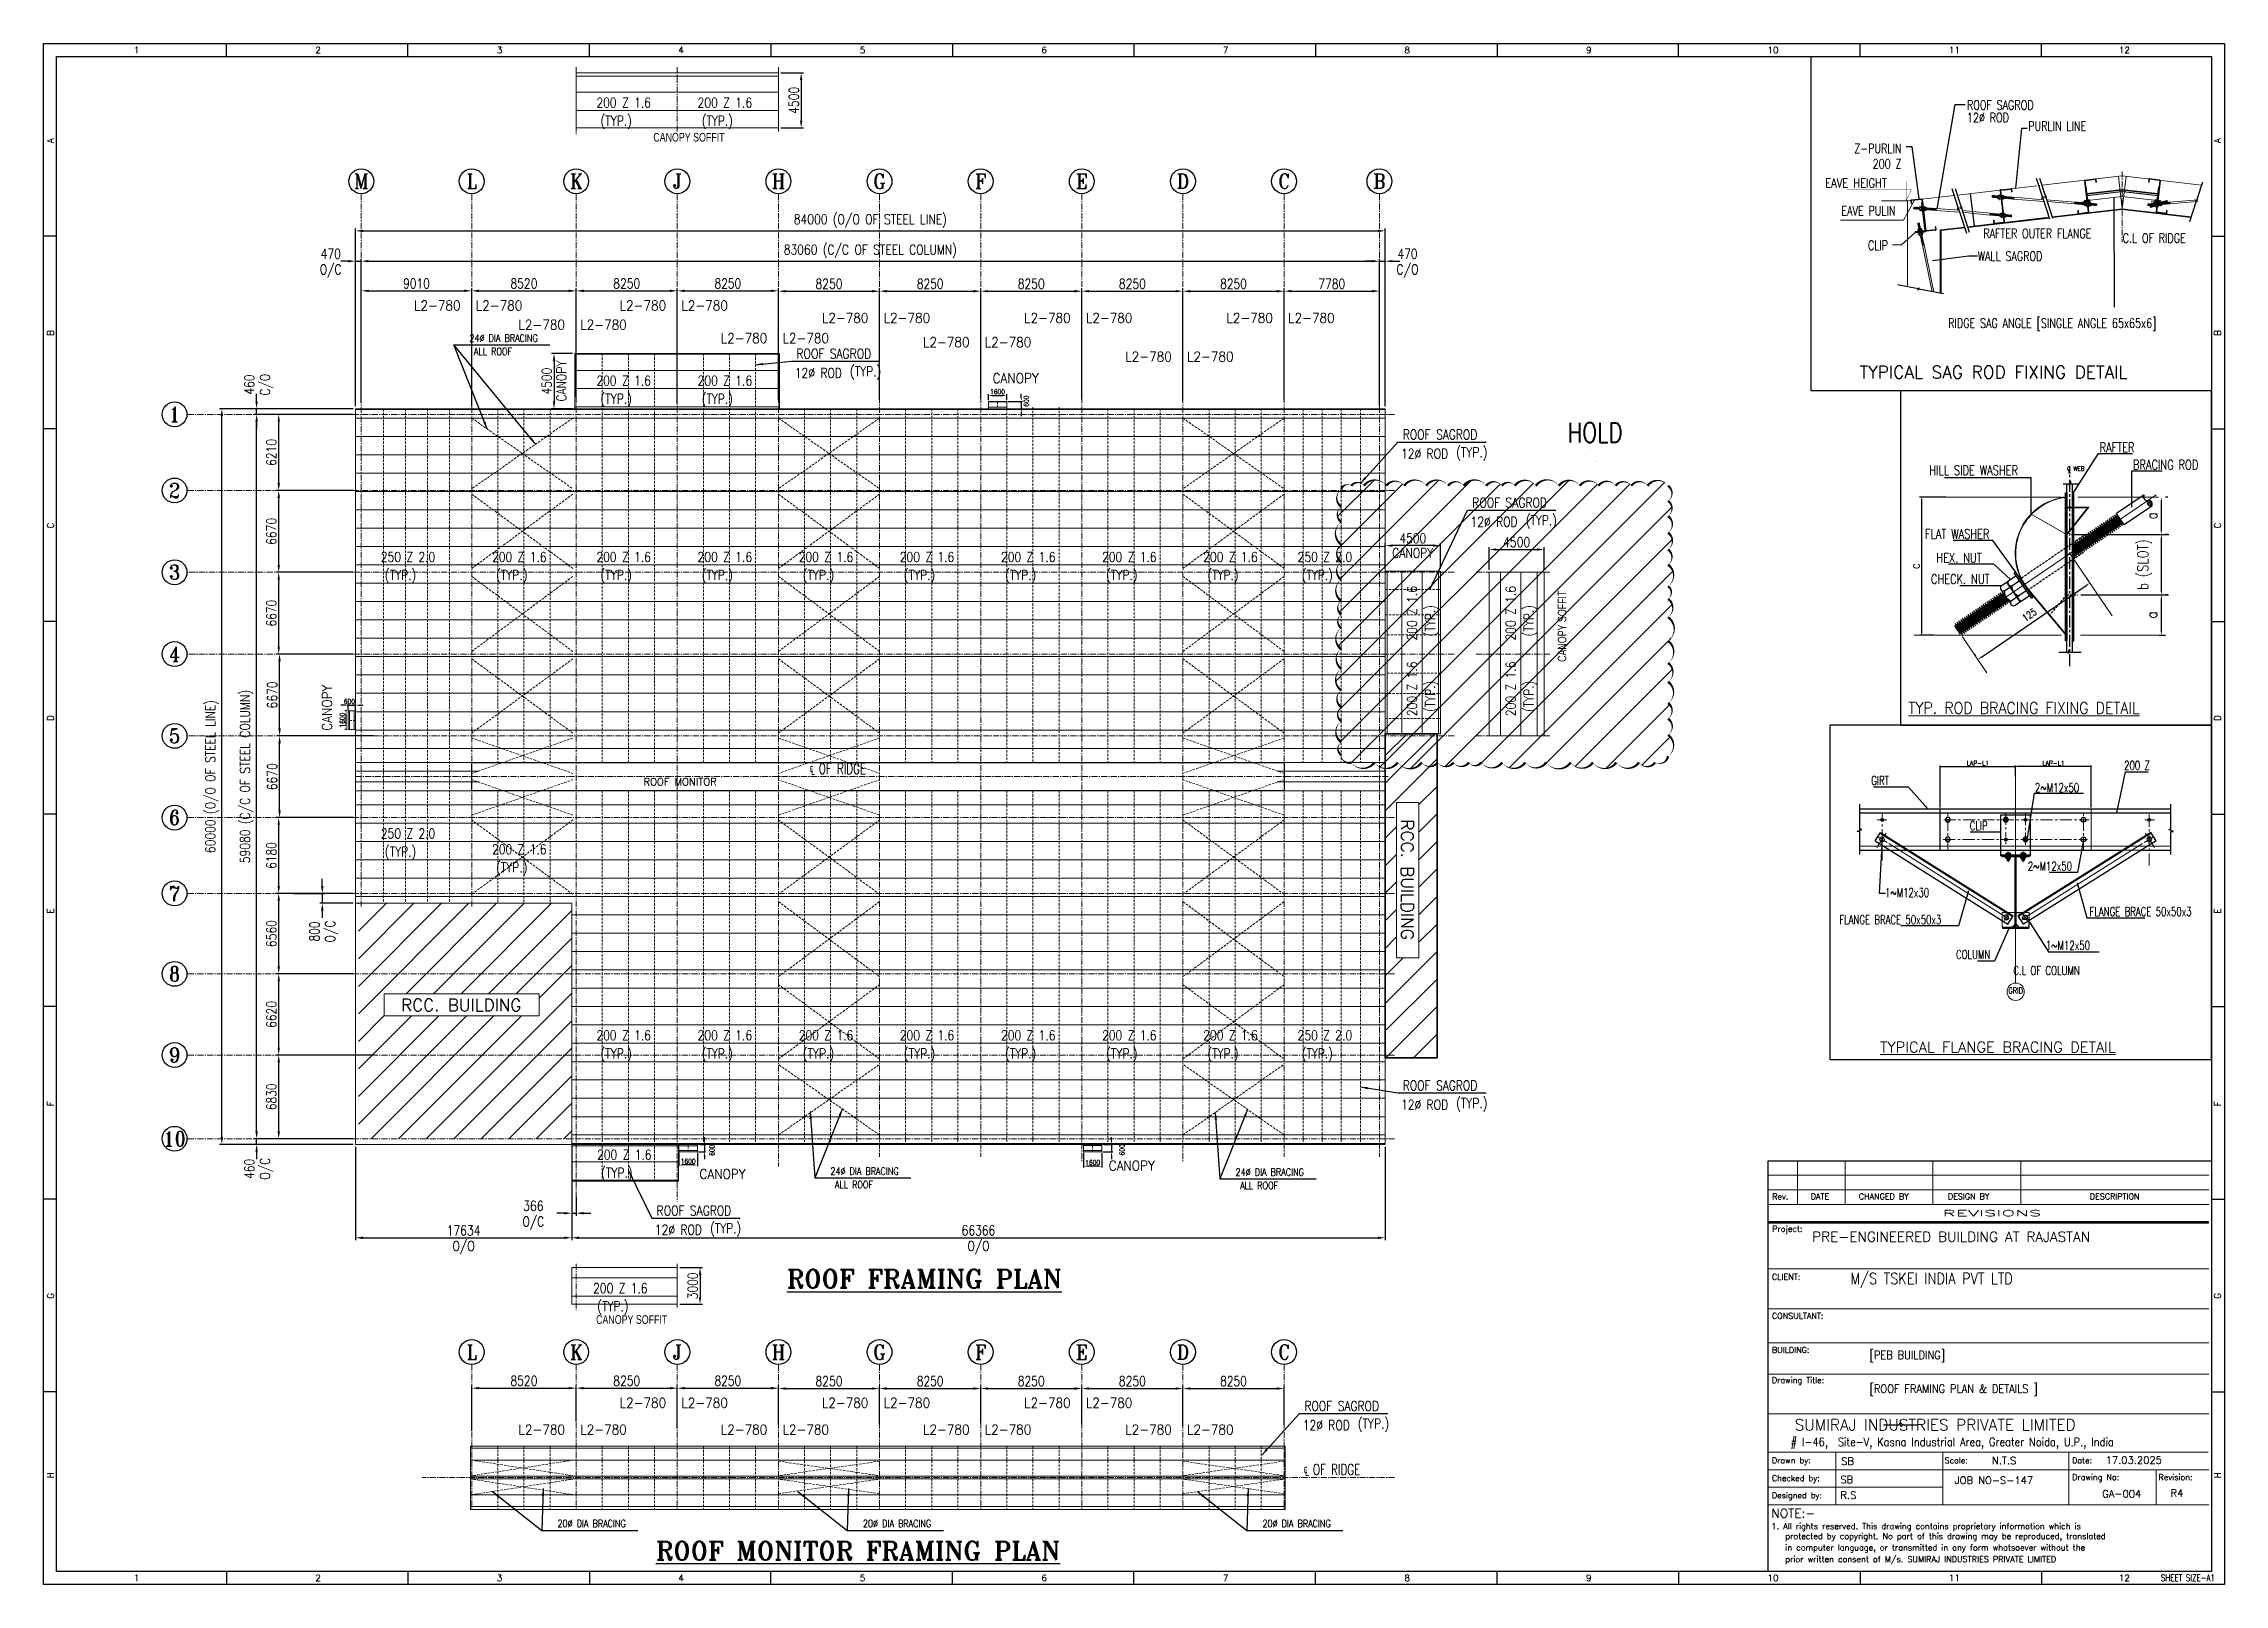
# Model space of a CAD drawing. Header units: millimetres. Extents: x 591978 to 1200763, y 19941 to 205918.
# Drawn here: x 591978 to 769885, y 27095 to 152750 of the extents above; entities that cross this region are included whole.
import ezdxf
from ezdxf.enums import TextEntityAlignment as Align
from ezdxf.lldxf.tags import DXFTag

# ---------------------------------------------------------------- set-up
doc = ezdxf.new("R2010")
doc.units = ezdxf.units.MM
doc.header["$LTSCALE"] = 790
doc.header["$MEASUREMENT"] = 0
doc.header["$PDMODE"] = 3
doc.linetypes.add('CENTER', pattern=[2, 1.25, -0.25, 0.25, -0.25])
doc.linetypes.add('HIDDEN', pattern=[0.375, 0.25, -0.125])
for name, color, linetype, lineweight in [('Ar-17--WALL-3', 3, 'Continuous', 35), ('BRICK WALL', 41, 'Continuous', 15), ('CENTER', 8, 'CENTER', 9), ('CENTER LI', 8, 'CENTER', 9), ('COL. OUT', 147, 'Continuous', 13), ('HATCH', 8, 'Continuous', 9), ('HATECH', 140, 'Continuous', 9), ('SHEETS', 190, 'Continuous', 20), ('SUB TITLE', 4, 'Continuous', 18), ('TEXT-2', 4, 'Continuous', 15), ('TITLE', 161, 'Continuous', 9), ('WEB', 1, 'Continuous', 15)]:
    doc.layers.add(name, color=color, linetype=linetype, lineweight=lineweight)
for name, color, linetype in [('CEN', 1, 'CENTER'), ('DIM', 2, 'Continuous'), ('HIDDEN', 6, 'HIDDEN'), ('STEEL', 4, 'Continuous'), ('text', 6, 'Continuous')]:
    doc.layers.add(name, color=color, linetype=linetype)
doc.layers.add('REVISION', color=96, linetype='Continuous', lineweight=18, true_color=0x008500)
doc.styles.add('A1', font='ROMANT.shx', dxfattribs={"height": 200})
doc.styles.add('ARIAL', font='ARIALN.TTF')
doc.styles.add('ROMANC', font='ROMANC.shx', dxfattribs={"width": 0.8})
doc.styles.add('ROMAND', font='romand.shx', dxfattribs={"height": 2.5})
doc.styles.add('ROMANS', font='romans.shx')
doc.styles.add('ROMANT', font='romant.shx', dxfattribs={"width": 0.75})
doc.styles.add('T02', font='SIMPLEX.SHX', dxfattribs={"width": 0.8})
tags = doc.linetypes.add('CENTER2', pattern=[1.125, 0.75, -0.125, 0.125, -0.125]).pattern_tags.tags
tags[10:11] = [DXFTag(74, 4), DXFTag(75, 0), DXFTag(340, '0'), DXFTag(46, 1.0), DXFTag(50, 0.0), DXFTag(44, 0.0), DXFTag(45, 0.0)]
tags[8:9] = [DXFTag(74, 4), DXFTag(75, 0), DXFTag(340, '0'), DXFTag(46, 1.0), DXFTag(50, 0.0), DXFTag(44, 0.0), DXFTag(45, 0.0)]
tags[6:7] = [DXFTag(74, 4), DXFTag(75, 0), DXFTag(340, '0'), DXFTag(46, 1.0), DXFTag(50, 0.0), DXFTag(44, 0.0), DXFTag(45, 0.0)]
tags[4:5] = [DXFTag(74, 4), DXFTag(75, 0), DXFTag(340, '0'), DXFTag(46, 1.0), DXFTag(50, 0.0), DXFTag(44, 0.0), DXFTag(45, 0.0)]
tags = doc.linetypes.add('DASHED2', pattern=[0.375, 0.25, -0.125]).pattern_tags.tags
tags[6:7] = [DXFTag(74, 4), DXFTag(75, 0), DXFTag(340, '0'), DXFTag(46, 1.0), DXFTag(50, 0.0), DXFTag(44, 0.0), DXFTag(45, 0.0)]
tags[4:5] = [DXFTag(74, 4), DXFTag(75, 0), DXFTag(340, '0'), DXFTag(46, 1.0), DXFTag(50, 0.0), DXFTag(44, 0.0), DXFTag(45, 0.0)]
doc.dimstyles.new('DIM-100', dxfattribs={"dimscale": 100, "dimtxt": 2, "dimasz": 1, "dimexe": 1, "dimexo": 1.5, "dimgap": 1, "dimtad": 1, "dimdec": 0, "dimzin": 0, "dimdsep": 46, "dimtxsty": 'ROMANS', "dimcen": 0.09, "dimdle": 1, "dimclrd": 3, "dimclre": 3, "dimclrt": 2, "dimadec": 0, "dimazin": 0, "dimtfac": 0.09, "dimtdec": 0, "dimtix": 1, "dimtmove": 2, "dimatfit": 3, "dimfxl": 1, "dimtolj": 1, "dimtzin": 0, "dimlwd": 9, "dimlwe": 9, "dimarcsym": 0})
doc.dimstyles.new('DIM-150', dxfattribs={"dimscale": 150, "dimtxt": 2, "dimasz": 1.5, "dimexe": 0.5, "dimexo": 0.5, "dimgap": 0.5, "dimtad": 1, "dimdec": 0, "dimzin": 0, "dimdsep": 46, "dimtxsty": 'T02', "dimcen": 1, "dimclrd": 3, "dimclre": 3, "dimclrt": 2, "dimadec": 0, "dimazin": 0, "dimtfac": 1, "dimtdec": 0, "dimtmove": 2, "dimatfit": 3, "dimfxl": 1, "dimtolj": 1, "dimtzin": 0, "dimlwd": -1, "dimlwe": -1, "dimarcsym": 0})
doc.dimstyles.new('DIM-200', dxfattribs={"dimscale": 200, "dimtxt": 2, "dimasz": 1.5, "dimexe": 0.5, "dimexo": 0.5, "dimgap": 0.5, "dimtad": 1, "dimdec": 0, "dimzin": 0, "dimdsep": 46, "dimtxsty": 'T02', "dimcen": 1, "dimclrd": 3, "dimclre": 3, "dimclrt": 2, "dimadec": 0, "dimazin": 0, "dimtfac": 1, "dimtdec": 0, "dimtmove": 2, "dimatfit": 3, "dimfxl": 1, "dimtolj": 1, "dimtzin": 0, "dimlwd": -1, "dimlwe": -1, "dimarcsym": 0})
doc.dimstyles.new('DIM-250', dxfattribs={"dimscale": 350, "dimtxt": 2.5, "dimasz": 1, "dimexe": 1, "dimexo": 1.5, "dimgap": 1, "dimtad": 1, "dimdec": 0, "dimzin": 0, "dimdsep": 46, "dimtxsty": 'T02', "dimcen": 0.09, "dimdle": 1, "dimclrd": 3, "dimclre": 3, "dimclrt": 256, "dimadec": 0, "dimazin": 0, "dimtfac": 0.09, "dimtdec": 0, "dimtix": 1, "dimtmove": 2, "dimatfit": 3, "dimfxl": 1, "dimtolj": 1, "dimtzin": 0, "dimarcsym": 0})
doc.dimstyles.new('DIM-400', dxfattribs={"dimscale": 400, "dimtxt": 2, "dimasz": 1.5, "dimexe": 0.5, "dimexo": 0.5, "dimgap": 0.5, "dimtad": 1, "dimdec": 0, "dimzin": 0, "dimdsep": 46, "dimtxsty": 'T02', "dimcen": 1, "dimclrd": 3, "dimclre": 3, "dimclrt": 2, "dimadec": 0, "dimazin": 0, "dimtfac": 1, "dimtdec": 0, "dimtmove": 2, "dimatfit": 3, "dimfxl": 1, "dimtolj": 1, "dimtzin": 0, "dimlwd": -1, "dimlwe": -1, "dimarcsym": 0})

msp = doc.modelspace()

# ---------------------------------------------------------------- texts
at = {"lineweight": 0, "style": 'ROMANS', "width": 0.8}
msp.add_text('L', height=337.7, dxfattribs=at).set_placement((757137.1, 117711.4))
at = {"style": 'A1'}
for s, height, p in [('SB', 594.67, (738619.2, 36845)), ('N.T.S', 594.67, (750921.2, 36888.6)), ('17.03.2025', 594.67, (760197.6, 36934.1)), ('SB', 594.67, (738559.8, 35343)), ('JOB NO-S-147', 594.672, (747883.4, 35284.1)), ('R.S', 594.67, (738559.8, 34074.4))]:
    msp.add_text(s, height=height, dxfattribs=at).set_placement(p)
at = {"layer": 'DIM', "color": 2, "style": 'T02', "width": 0.8}
for s, p in [('200 Z 1.6 ', (637079.7, 147535.4)), ('200 Z 1.6 ', (645329.7, 147535.4)), ('(TYP.)', (637413.9, 146059.2)), ('(TYP.)', (645663.9, 146059.2)), ('ROOF SAGROD', (653401, 127063.7)), ('(TYP.)', (657761.3, 125618.7)), ('200 Z 1.6 ', (637079.7, 124861.9)), ('200 Z 1.6 ', (645329.7, 124861.9)), ('12%%C ROD', (653263.2, 125495.5)), ('(TYP.)', (637413.9, 123385.7)), ('(TYP.)', (645663.9, 123385.7)), ('ROOF SAGROD', (702854.4, 120470)), ('12%%C ROD', (702716.6, 118901.9)), ('(TYP.)', (707214.7, 119025.1)), ('ROOF SAGROD', (708528, 114918.8)), ('12%%C ROD', (708390.2, 113350.7)), ('(TYP.)', (712888.3, 113473.9)), ('250 Z 2.0 ', (619491.6, 110487)), ('200 Z 1.6 ', (628559.7, 110487)), ('200 Z 1.6 ', (637079.7, 110487)), ('200 Z 1.6 ', (645329.7, 110487)), ('200 Z 1.6 ', (653579.7, 110487)), ('200 Z 1.6 ', (661829.7, 110487)), ('200 Z 1.6 ', (670079.7, 110487)), ('200 Z 1.6 ', (678329.7, 110487)), ('200 Z 1.6 ', (686579.7, 110487)), ('250 Z 2.0 ', (694279.6, 110487)), ('(TYP.)', (619825.9, 109010.8)), ('(TYP.)', (628893.9, 109010.8)), ('(TYP.)', (637413.9, 109010.8)), ('(TYP.)', (645663.9, 109010.8)), ('(TYP.)', (653913.9, 109010.8)), ('(TYP.)', (662163.9, 109010.8)), ('(TYP.)', (670413.9, 109010.8)), ('(TYP.)', (678663.9, 109010.8)), ('(TYP.)', (686913.9, 109010.8)), ('(TYP.)', (694613.9, 109010.8)), ('250 Z 2.0 ', (619491.6, 87932.5)), ('(TYP.)', (619825.9, 86456.3)), ('200 Z 1.6 ', (628559.7, 86643.9)), ('(TYP.)', (628893.9, 85167.7)), ('200 Z 1.6 ', (637079.7, 71469)), ('200 Z 1.6 ', (645329.7, 71469)), ('200 Z 1.6 ', (653579.7, 71469)), ('200 Z 1.6 ', (661829.7, 71469)), ('200 Z 1.6 ', (670079.7, 71469)), ('200 Z 1.6 ', (678329.7, 71469)), ('200 Z 1.6 ', (686579.7, 71469)), ('250 Z 2.0 ', (694279.6, 71469)), ('(TYP.)', (637413.9, 69992.8)), ('(TYP.)', (645663.9, 69992.8)), ('(TYP.)', (653913.9, 69992.8)), ('(TYP.)', (662163.9, 69992.8)), ('(TYP.)', (670413.9, 69992.8)), ('(TYP.)', (678663.9, 69992.8)), ('(TYP.)', (686913.9, 69992.8)), ('(TYP.)', (694613.9, 69992.8)), ('ROOF SAGROD', (702854.4, 67383.7)), ('12%%C ROD', (702716.6, 65815.6)), ('(TYP.)', (707214.7, 65938.8)), ('200 Z 1.6 ', (637133.7, 61734)), ('(TYP.)', (637468, 60257.8)), ('ROOF SAGROD', (641986.5, 57179.2)), ('12%%C ROD', (641848.7, 55611)), ('(TYP.)', (646346.8, 55734.2)), ('200 Z 1.6 ', (636813.7, 50846.4)), ('(TYP.)', (637148, 49370.2)), ('ROOF SAGROD', (694833.1, 41246.5)), ('12%%C ROD', (694695.3, 39678.3)), ('(TYP.)', (699193.4, 39801.5))]:
    msp.add_text(s, height=800, dxfattribs=at).set_placement(p)
for s, p in [('200 Z 1.6 ', (704014.2, 104075.2)), ('(TYP.)', (705490.4, 104409.4)), ('200 Z 1.6 ', (712057.6, 104075.2)), ('(TYP.)', (713533.8, 104409.4)), ('200 Z 1.6 ', (704014.2, 97908.1)), ('200 Z 1.6 ', (712057.6, 97908.1)), ('(TYP.)', (705490.4, 98242.3)), ('(TYP.)', (713533.8, 98242.3))]:
    msp.add_text(s, height=800, rotation=90, dxfattribs=at).set_placement(p)
at = {"layer": 'REVISION', "style": 'T02', "width": 0.8}
msp.add_text('HOLD', height=1600, dxfattribs=at).set_placement((716296.8, 120233.9))
at = {"layer": 'STEEL', "color": 6, "style": 'ROMAND'}
msp.add_text('ROOF MONITOR', height=596.495, dxfattribs=at).set_placement((640916.4, 92255.8))
at = {"layer": 'text', "color": 7}
for s, height, style, width, p in [('ROOF SAGROD', 762.245, 'ROMANS', 0.75, (748881.7, 147355.8)), ('12%%C ROD', 762.25, 'ROMANS', 0.75, (748881.7, 146338.6)), ('PURLIN LINE', 762.245, 'ROMANS', 0.75, (753882.9, 145650.8)), ('CANOPY SOFFIT', 700, 'ARIAL', 0.9, (641719.2, 144767.1)), ('Z-PURLIN', 762.25, 'ROMANS', 0.75, (739697.6, 143825.7)), ('200 Z ', 762.25, 'ROMANS', 0.75, (741194.9, 142566.4)), ('EAVE PULIN', 762.25, 'ROMANS', 0.75, (738645.1, 138744)), ('RAFTER OUTER FLANGE', 762.245, 'ROMANS', 0.75, (750220.4, 136888.7)), ('C.L OF RIDGE', 762.245, 'ROMANS', 0.75, (761590.2, 136513)), ('CLIP', 762.25, 'ROMANS', 0.75, (740808.9, 135919.2)), ('WALL SAGROD', 762.245, 'ROMANS', 0.75, (749769.9, 135034.5)), ('RIDGE SAG ANGLE [SINGLE ANGLE 65x65x6]', 763.825, 'ROMANS', 0.75, (747348.9, 129570.6)), ('RAFTER', 781.75, 'ROMANS', 0.75, (759709.8, 119429.3)), ('HILL SIDE WASHER', 781.751, 'ROMANS', 0.75, (745812.4, 117560.7)), ('C WEB', 364.73, 'ROMANS', 0.8, (757058, 117905)), ('BRACING ROD', 781.751, 'ROMANS', 0.75, (762428.5, 118020.4)), ('FLAT WASHER', 781.751, 'ROMANS', 0.75, (745464.6, 112375.2)), ('HEX. NUT', 781.75, 'ROMANS', 0.75, (746393.1, 110424.1)), ('CHECK. NUT', 781.75, 'ROMANS', 0.75, (745950.9, 108687.1)), ('GIRT', 728.57, 'ROMANS', 0.7, (741074, 92289.7)), ('200 Z ', 728.57, 'ROMANS', 0.7, (761703, 93520.6)), ('2~M12x50', 728.57, 'ROMANS', 0.7, (754432.4, 91711.5)), ('CLIP', 728.57, 'ROMANS', 0.7, (749106.3, 88599.5)), ('2~M12x50', 728.57, 'ROMANS', 0.7, (753849.9, 85305)), ('1~M12x30', 728.57, 'ROMANS', 0.7, (742189.4, 83152.5)), ('FLANGE BRACE 50x50x3', 728.573, 'ROMANS', 0.7, (758882.5, 81602.6)), ('FLANGE BRACE 50x50x3', 728.573, 'ROMANS', 0.7, (738466.8, 80939.1)), ('COLUMN', 728.57, 'ROMANS', 0.7, (747989.9, 78100.5)), ('1~M12x50', 728.57, 'ROMANS', 0.7, (755313.6, 78840.7)), ('C.L OF COLUMN ', 728.573, 'ROMANS', 0.7, (752668, 76794.4)), ('CANOPY SOFFIT', 700, 'ARIAL', 0.9, (637047.8, 48343.1))]:
    msp.add_text(s, height=height, dxfattribs=dict(at, style=style, width=width)).set_placement(p)
at = {"layer": 'text', "style": 'ROMANT', "width": 0.9}
for s, height, p in [('M', 1200.3, (617893.7, 141525.2)), ('L', 1200.3, (626903.7, 141525.2)), ('K', 1200.3, (635423.7, 141525.2)), ('J', 1200.3, (643673.7, 141525.2)), ('H', 1200.3, (651923.7, 141525.2)), ('G', 1200.3, (660173.7, 141525.2)), ('F', 1200.3, (668423.7, 141525.2)), ('E', 1200.3, (676673.7, 141525.2)), ('D', 1200.3, (684923.7, 141525.2)), ('C', 1200.3, (693173.7, 141525.2)), ('B', 1200.3, (700953.7, 141525.2)), ('CANOPY', 800, (671277.9, 125462.8)), ('1', 1200.3, (602659.4, 122516.8)), ('2', 1200.3, (602659.4, 116306.8)), ('3', 1200.3, (602659.4, 109636.8)), ('4', 1200.3, (602659.4, 102966.8)), ('5', 1200.3, (602659.4, 96296.8)), ('6', 1200.3, (602659.4, 89626.8)), ('7', 1200.3, (602659.4, 83446.8)), ('8', 1200.3, (602659.4, 76886.8)), ('9', 1200.3, (602659.4, 70266.8)), ('10', 1200.25, (602659.4, 63436.8)), ('CANOPY', 800, (647364.5, 60558.5)), ('CANOPY', 800, (680752.3, 61244.4)), ('L', 1200.3, (626903.7, 46042.3)), ('K', 1200.3, (635423.7, 46042.3)), ('J', 1200.3, (643673.7, 46042.3)), ('H', 1200.3, (651923.7, 46042.3)), ('G', 1200.3, (660173.7, 46042.3)), ('F', 1200.3, (668423.7, 46042.3)), ('E', 1200.3, (676673.7, 46042.3)), ('D', 1200.3, (684923.7, 46042.3)), ('C', 1200.3, (693173.7, 46042.3))]:
    msp.add_text(s, height=height, dxfattribs=at).set_placement(p, align=Align.MIDDLE_CENTER)
at = {"layer": 'text', "color": 1, "style": 'ROMANC', "width": 0.8}
msp.add_text('EAVE HEIGHT', height=739.856, dxfattribs=at).set_placement((737324.9, 141012.2))
at = {"layer": 'text'}
for s, height, style, width, p in [('L2-780', 800, 'ROMANT', 0.9, (622198.2, 130994.5)), ('L2-780', 800, 'ROMANT', 0.9, (627235.5, 130994.5)), ('L2-780', 800, 'ROMANT', 0.9, (638968.2, 130994.5)), ('L2-780', 800, 'ROMANT', 0.9, (644005.5, 130994.5)), ('L2-780', 800, 'ROMANT', 0.9, (630718.2, 129424.8)), ('L2-780', 800, 'ROMANT', 0.9, (635755.5, 129424.8)), ('L2-780', 800, 'ROMANT', 0.9, (655468.2, 129981.2)), ('L2-780', 800, 'ROMANT', 0.9, (660505.5, 129981.2)), ('L2-780', 800, 'ROMANT', 0.9, (671968.2, 129981.2)), ('L2-780', 800, 'ROMANT', 0.9, (677005.5, 129981.2)), ('L2-780', 800, 'ROMANT', 0.9, (688468.2, 129981.2)), ('L2-780', 800, 'ROMANT', 0.9, (693505.5, 129981.2)), ('L2-780', 800, 'ROMANT', 0.9, (647218.2, 128329.7)), ('L2-780', 800, 'ROMANT', 0.9, (652255.5, 128329.7)), ('L2-780', 800, 'ROMANT', 0.9, (663718.2, 128000.1)), ('L2-780', 800, 'ROMANT', 0.9, (668755.5, 128000.1)), ('L2-780', 800, 'ROMANT', 0.9, (680218.2, 126827)), ('L2-780', 800, 'ROMANT', 0.9, (685255.5, 126827)), ('℄ OF RIDGE', 880.88, 'T02', 0.7, (654464.9, 93181.6)), ('L2-780', 800, 'ROMANT', 0.9, (638968.2, 41502.9)), ('L2-780', 800, 'ROMANT', 0.9, (644005.5, 41502.9)), ('L2-780', 800, 'ROMANT', 0.9, (655468.2, 41502.9)), ('L2-780', 800, 'ROMANT', 0.9, (660505.5, 41502.9)), ('L2-780', 800, 'ROMANT', 0.9, (671968.2, 41502.9)), ('L2-780', 800, 'ROMANT', 0.9, (677005.5, 41502.9)), ('L2-780', 800, 'ROMANT', 0.9, (630718.2, 39318.8)), ('L2-780', 800, 'ROMANT', 0.9, (635755.5, 39318.8)), ('L2-780', 800, 'ROMANT', 0.9, (647218.2, 39318.8)), ('L2-780', 800, 'ROMANT', 0.9, (652255.5, 39318.8)), ('L2-780', 800, 'ROMANT', 0.9, (663718.2, 39318.8)), ('L2-780', 800, 'ROMANT', 0.9, (668755.5, 39318.8)), ('L2-780', 800, 'ROMANT', 0.9, (680218.2, 39318.8)), ('L2-780', 800, 'ROMANT', 0.9, (685255.5, 39318.8)), ('℄ OF RIDGE', 880.88, 'T02', 0.7, (694781.3, 36021.2))]:
    msp.add_text(s, height=height, dxfattribs=dict(at, style=style, width=width)).set_placement(p)
at = {"layer": 'text', "linetype": 'Continuous', "style": 'ROMANS', "width": 0.8}
for s, p in [('24%%C DIA BRACING', (626715.8, 128436.3)), ('ALL ROOF', (627085.7, 127342.1)), ('24%%C DIA BRACING', (656162.6, 60488.1)), ('24%%C DIA BRACING', (689217.7, 60417.2)), ('ALL ROOF', (656532.5, 59393.9)), ('ALL ROOF', (689587.6, 59323)), ('20%%C DIA BRACING', (633900.8, 31752.5)), ('20%%C DIA BRACING', (658819, 31752.5)), ('20%%C DIA BRACING', (691413, 31752.5))]:
    msp.add_text(s, height=600, dxfattribs=at).set_placement(p)
at = {"layer": 'text', "color": 7, "style": 'ARIAL', "width": 0.9}
msp.add_text('CANOPY SOFFIT', height=700, rotation=90, dxfattribs=at).set_placement((716202, 102327.4))
at = {"layer": 'text', "style": 'ROMANT', "width": 0.9}
msp.add_text('CANOPY', height=800, rotation=90, dxfattribs=at).set_placement((615104.2, 98591), align=Align.MIDDLE_CENTER)
at = {"layer": 'text', "style": 'ROMANT'}
for s, p in [('%%UROOF FRAMING PLAN', (652613.2, 51266.2)), ('%%UROOF MONITOR FRAMING PLAN', (641934.6, 29087))]:
    msp.add_text(s, height=1500, dxfattribs=at).set_placement(p)
at = {"layer": 'TEXT-2', "style": 'ROMANT'}
msp.add_text('RCC. BUILDING', height=1000, rotation=270, dxfattribs=at).set_placement((703231.3, 84563.2), align=Align.MIDDLE_CENTER)
msp.add_text('RCC. BUILDING', height=1000, dxfattribs=at).set_placement((626049, 74337), align=Align.MIDDLE_CENTER)
at = {"layer": 'TITLE', "color": 1, "linetype": 'Continuous', "style": 'ROMANT'}
for s, height, p in [('TYPICAL SAG ROD FIXING DETAIL', 1016.327, (740115, 125450.5)), ('%%UTYPICAL FLANGE BRACING DETAIL', 874.287, (741791.7, 70471.6))]:
    msp.add_text(s, height=height, dxfattribs=at).set_placement(p)
at = {"layer": 'TITLE', "color": 1, "linetype": 'Continuous', "style": 'ROMANT', "width": 0.9}
msp.add_text('%%UTYP. ROD BRACING FIXING DETAIL', height=938.101, dxfattribs=at).set_placement((744108.9, 98104.4))
at = {"layer": 'TITLE', "color": 1, "linetype": 'Continuous', "style": 'ROMANT', "width": 0.7}
msp.add_text('GRID', height=480.86, dxfattribs=at).set_placement((752861.7, 75279.1), align=Align.CENTER)
at = {"layer": 'TITLE', "color": 4, "style": 'A1'}
for s, height, p in [('Rev.', 475.74, (732998.2, 58495.7)), ('DATE', 475.74, (736142.9, 58495.7)), ('CHANGED BY', 475.74, (740065.3, 58495.7)), ('DESIGN BY', 475.74, (747326.9, 58495.7)), ('DESCRIPTION', 475.738, (758902.2, 58495.7)), ('Project:', 475.74, (732998.2, 55853.3)), ('CLIENT:', 475.74, (732978.5, 51937.7)), ('CONSULTANT:', 475.738, (732978.5, 48754.9)), ('BUILDING:', 475.74, (732978.5, 45977.2)), ('Drawing Title:', 475.738, (732978.5, 43516.8)), ('Drawn by:', 475.74, (732976.2, 36966.6)), ('Scale:', 475.74, (747064.9, 36966.6)), ('Date:', 475.74, (757456.1, 36966.6)), ('Checked by:', 475.738, (732976.2, 35518.7)), ('Drawing No:', 475.738, (757469.4, 35600.7)), ('Revision:', 475.74, (764511.2, 35600.7)), ('Designed by:', 475.738, (732976.2, 34116.9))]:
    msp.add_text(s, height=height, dxfattribs=at).set_placement(p)
at = {"layer": 'TITLE', "color": 0, "style": 'A1'}
for s, height, width, p in [('REVISIONS', 475.74, 2.5, (746907.3, 57126.3)), ('[PEB BUILDING]', 689.804, 0.85, (740943.3, 45453.7)), ('[ROOF FRAMING PLAN & DETAILS ]', 689.804, 0.85, (740943.3, 42703)), ('# I-46,  Site-V, Kasna Industrial Area, Greater Noida, U.P., India', 689.804, 0.85, (734501.8, 38367.9))]:
    msp.add_text(s, height=height, dxfattribs=dict(at, width=width)).set_placement(p)
at = {"layer": 'TITLE', "color": 2, "linetype": 'Continuous', "style": 'ROMANT'}
for s, height, p in [('PRE-ENGINEERED BUILDING AT RAJASTAN', 815.532, (736249.4, 55037.5)), ('SUMIRAJ INDUSTRIES PRIVATE LIMITED', 909.494, (734831.8, 39649.8))]:
    msp.add_text(s, height=height, dxfattribs=at).set_placement(p)
at = {"layer": 'TITLE', "color": 2, "linetype": 'Continuous', "style": 'ROMANT', "width": 0.85}
msp.add_text('M/S TSKEI INDIA PVT LTD', height=909.494, dxfattribs=at).set_placement((739374.1, 51591.4))
at = {"layer": 'TITLE', "color": 1, "style": 'A1'}
for s, height, p in [('GA-004', 594.67, (759914.1, 34186.3)), ('R4', 594.67, (765498, 34241.7)), ('NOTE:-', 723.01, (732936.4, 32530.1))]:
    msp.add_text(s, height=height, dxfattribs=at).set_placement(p)
at = {"layer": 'TITLE', "color": 7, "style": 'A1'}
for s, p in [('1. All rights reserved. This drawing contains proprietary information which is', (732936.4, 31600.4)), ('protected by copyright. No part of this drawing may be reproduced, translated', (734065.7, 30790.4)), ('in computer language, or transmitted in any form whatsoever without the', (734065.7, 29860.9)), ('prior written consent of M/s. SUMIRAJ INDUSTRIES PRIVATE LIMITED', (734065.7, 28911.3))]:
    msp.add_text(s, height=482.006, dxfattribs=at).set_placement(p)

# ---------------------------------------------------------------- blocks, each defined once
blk = doc.blocks.new('*D54')
at = {"color": 3, "transparency": 16777216}
for p, q in [((617894, 123456), (617894, 132789)), ((618494, 132589), (626304, 132589)), ((626904, 123456), (626904, 132789))]:
    blk.add_line(p, q, dxfattribs=at)
for points in [[(618494, 132689), (618494, 132489), (617894, 132589)], [(626304, 132689), (626304, 132489), (626904, 132589)]]:
    blk.add_solid(points, dxfattribs=at)
at = {"layer": 'DEFPOINTS', "color": 0, "transparency": 16777216}
for p in [(626904, 132589), (617894, 123256), (626904, 123256)]:
    blk.add_point(p, dxfattribs=at)
at = {"color": 2, "transparency": 16777216, "insert": (622399, 133189), "char_height": 800, "attachment_point": 5, "style": 'T02'}
blk.add_mtext('\\A1;9010', dxfattribs=at)
blk = doc.blocks.new('*D55')
at = {"color": 3, "transparency": 16777216}
for p, q in [((626904, 123176), (626904, 132789)), ((627504, 132589), (634824, 132589)), ((635424, 123954), (635424, 132789))]:
    blk.add_line(p, q, dxfattribs=at)
for points in [[(627504, 132689), (627504, 132489), (626904, 132589)], [(634824, 132689), (634824, 132489), (635424, 132589)]]:
    blk.add_solid(points, dxfattribs=at)
at = {"layer": 'DEFPOINTS', "color": 0, "transparency": 16777216}
for p in [(635424, 132589), (626904, 122976), (635424, 123754)]:
    blk.add_point(p, dxfattribs=at)
at = {"color": 2, "transparency": 16777216, "insert": (631164, 133189), "char_height": 800, "attachment_point": 5, "style": 'T02'}
blk.add_mtext('\\A1;8520', dxfattribs=at)
blk = doc.blocks.new('*D56')
at = {"color": 3, "transparency": 16777216}
for p, q in [((635424, 123954), (635424, 132789)), ((636024, 132589), (643074, 132589)), ((643674, 123378), (643674, 132789))]:
    blk.add_line(p, q, dxfattribs=at)
for points in [[(636024, 132689), (636024, 132489), (635424, 132589)], [(643074, 132689), (643074, 132489), (643674, 132589)]]:
    blk.add_solid(points, dxfattribs=at)
at = {"layer": 'DEFPOINTS', "color": 0, "transparency": 16777216}
for p in [(643674, 132589), (635424, 123754), (643674, 123178)]:
    blk.add_point(p, dxfattribs=at)
at = {"color": 2, "transparency": 16777216, "insert": (639549, 133189), "char_height": 800, "attachment_point": 5, "style": 'T02'}
blk.add_mtext('\\A1;8250', dxfattribs=at)
blk = doc.blocks.new('*D57')
at = {"color": 3, "transparency": 16777216}
for p, q in [((643674, 123719), (643674, 132789)), ((644274, 132589), (651324, 132589)), ((651924, 123688), (651924, 132789))]:
    blk.add_line(p, q, dxfattribs=at)
for points in [[(644274, 132689), (644274, 132489), (643674, 132589)], [(651324, 132689), (651324, 132489), (651924, 132589)]]:
    blk.add_solid(points, dxfattribs=at)
at = {"layer": 'DEFPOINTS', "color": 0, "transparency": 16777216}
for p in [(651924, 132589), (643674, 123519), (651924, 123488)]:
    blk.add_point(p, dxfattribs=at)
at = {"color": 2, "transparency": 16777216, "insert": (647799, 133189), "char_height": 800, "attachment_point": 5, "style": 'T02'}
blk.add_mtext('\\A1;8250', dxfattribs=at)
blk = doc.blocks.new('*D58')
at = {"color": 3, "transparency": 16777216}
for p, q in [((651924, 123688), (651924, 132760)), ((652524, 132560), (659574, 132560)), ((660174, 123708), (660174, 132760))]:
    blk.add_line(p, q, dxfattribs=at)
for points in [[(652524, 132660), (652524, 132460), (651924, 132560)], [(659574, 132660), (659574, 132460), (660174, 132560)]]:
    blk.add_solid(points, dxfattribs=at)
at = {"layer": 'DEFPOINTS', "color": 0, "transparency": 16777216}
for p in [(660174, 132560), (651924, 123488), (660174, 123508)]:
    blk.add_point(p, dxfattribs=at)
at = {"color": 2, "transparency": 16777216, "insert": (656049, 133160), "char_height": 800, "attachment_point": 5, "style": 'T02'}
blk.add_mtext('\\A1;8250', dxfattribs=at)
blk = doc.blocks.new('*D59')
at = {"color": 3, "transparency": 16777216}
for p, q in [((660174, 123704), (660174, 132760)), ((660774, 132560), (667824, 132560)), ((668424, 123817), (668424, 132760))]:
    blk.add_line(p, q, dxfattribs=at)
for points in [[(660774, 132660), (660774, 132460), (660174, 132560)], [(667824, 132660), (667824, 132460), (668424, 132560)]]:
    blk.add_solid(points, dxfattribs=at)
at = {"layer": 'DEFPOINTS', "color": 0, "transparency": 16777216}
for p in [(668424, 132560), (660174, 123504), (668424, 123617)]:
    blk.add_point(p, dxfattribs=at)
at = {"color": 2, "transparency": 16777216, "insert": (664299, 133160), "char_height": 800, "attachment_point": 5, "style": 'T02'}
blk.add_mtext('\\A1;8250', dxfattribs=at)
blk = doc.blocks.new('*D60')
at = {"color": 3, "transparency": 16777216}
for p, q in [((668424, 123817), (668424, 132760)), ((669024, 132560), (676074, 132560)), ((676674, 123746), (676674, 132760))]:
    blk.add_line(p, q, dxfattribs=at)
for points in [[(669024, 132660), (669024, 132460), (668424, 132560)], [(676074, 132660), (676074, 132460), (676674, 132560)]]:
    blk.add_solid(points, dxfattribs=at)
at = {"layer": 'DEFPOINTS', "color": 0, "transparency": 16777216}
for p in [(676674, 132560), (668424, 123617), (676674, 123546)]:
    blk.add_point(p, dxfattribs=at)
at = {"color": 2, "transparency": 16777216, "insert": (672549, 133160), "char_height": 800, "attachment_point": 5, "style": 'T02'}
blk.add_mtext('\\A1;8250', dxfattribs=at)
blk = doc.blocks.new('*D61')
at = {"color": 3, "transparency": 16777216}
for p, q in [((676674, 123749), (676674, 132760)), ((677274, 132560), (684324, 132560)), ((684924, 123618), (684924, 132760))]:
    blk.add_line(p, q, dxfattribs=at)
for points in [[(677274, 132660), (677274, 132460), (676674, 132560)], [(684324, 132660), (684324, 132460), (684924, 132560)]]:
    blk.add_solid(points, dxfattribs=at)
at = {"layer": 'DEFPOINTS', "color": 0, "transparency": 16777216}
for p in [(684924, 132560), (676674, 123549), (684924, 123418)]:
    blk.add_point(p, dxfattribs=at)
at = {"color": 2, "transparency": 16777216, "insert": (680799, 133160), "char_height": 800, "attachment_point": 5, "style": 'T02'}
blk.add_mtext('\\A1;8250', dxfattribs=at)
blk = doc.blocks.new('*D62')
at = {"color": 3, "transparency": 16777216}
for p, q in [((684924, 123618), (684924, 132756)), ((685524, 132556), (692574, 132556)), ((693174, 123657), (693174, 132756))]:
    blk.add_line(p, q, dxfattribs=at)
for points in [[(685524, 132656), (685524, 132456), (684924, 132556)], [(692574, 132656), (692574, 132456), (693174, 132556)]]:
    blk.add_solid(points, dxfattribs=at)
at = {"layer": 'DEFPOINTS', "color": 0, "transparency": 16777216}
for p in [(693174, 132556), (684924, 123418), (693174, 123457)]:
    blk.add_point(p, dxfattribs=at)
at = {"color": 2, "transparency": 16777216, "insert": (689049, 133156), "char_height": 800, "attachment_point": 5, "style": 'T02'}
blk.add_mtext('\\A1;8250', dxfattribs=at)
blk = doc.blocks.new('*D63')
at = {"color": 3, "transparency": 16777216}
for p, q in [((693174, 123665), (693174, 132764)), ((693774, 132564), (700354, 132564)), ((700954, 123376), (700954, 132764))]:
    blk.add_line(p, q, dxfattribs=at)
for points in [[(693774, 132664), (693774, 132464), (693174, 132564)], [(700354, 132664), (700354, 132464), (700954, 132564)]]:
    blk.add_solid(points, dxfattribs=at)
at = {"layer": 'DEFPOINTS', "color": 0, "transparency": 16777216}
for p in [(700954, 132564), (693174, 123465), (700954, 123176)]:
    blk.add_point(p, dxfattribs=at)
at = {"color": 2, "transparency": 16777216, "insert": (697064, 133164), "char_height": 800, "attachment_point": 5, "style": 'T02'}
blk.add_mtext('\\A1;7780', dxfattribs=at)
blk = doc.blocks.new('*D94')
at = {"color": 3, "transparency": 16777216}
for p, q in [((616824, 135008), (616224, 135008)), ((617424, 123177), (617424, 135208)), ((617424, 135008), (617894, 135008)), ((617894, 123456), (617894, 135208)), ((618494, 135008), (619094, 135008))]:
    blk.add_line(p, q, dxfattribs=at)
for points in [[(616824, 135108), (616824, 134908), (617424, 135008)], [(618494, 135108), (618494, 134908), (617894, 135008)]]:
    blk.add_solid(points, dxfattribs=at)
at = {"layer": 'DEFPOINTS', "color": 0, "transparency": 16777216}
for p in [(617894, 135008), (617424, 122977), (617894, 123256)]:
    blk.add_point(p, dxfattribs=at)
at = {"color": 2, "transparency": 16777216, "char_height": 800, "attachment_point": 5, "style": 'T02'}
for s, insert in [('\\A1;470', (615402, 135608)), ('\\A1;O/C', (615402, 134199))]:
    blk.add_mtext(s, dxfattribs=dict(at, insert=insert))
blk = doc.blocks.new('*D95')
at = {"color": 3, "transparency": 16777216}
for p, q in [((617894, 123456), (617894, 135208)), ((618494, 135008), (700354, 135008)), ((700954, 123177), (700954, 135208))]:
    blk.add_line(p, q, dxfattribs=at)
for points in [[(618494, 135108), (618494, 134908), (617894, 135008)], [(700354, 135108), (700354, 134908), (700954, 135008)]]:
    blk.add_solid(points, dxfattribs=at)
at = {"layer": 'DEFPOINTS', "color": 0, "transparency": 16777216}
for p in [(700954, 135008), (617894, 123256), (700954, 122977)]:
    blk.add_point(p, dxfattribs=at)
at = {"color": 2, "transparency": 16777216, "insert": (659424, 135818), "char_height": 800, "attachment_point": 5, "style": 'T02'}
blk.add_mtext('\\A1;83060 (C/C OF STEEL COLUMN)', dxfattribs=at)
blk = doc.blocks.new('*D96')
at = {"color": 3, "transparency": 16777216}
for p, q in [((700354, 135008), (699754, 135008)), ((700954, 123177), (700954, 135208)), ((700954, 135008), (701424, 135008)), ((701424, 123177), (701424, 135208)), ((702024, 135008), (702624, 135008))]:
    blk.add_line(p, q, dxfattribs=at)
for points in [[(700354, 135108), (700354, 134908), (700954, 135008)], [(702024, 135108), (702024, 134908), (701424, 135008)]]:
    blk.add_solid(points, dxfattribs=at)
at = {"layer": 'DEFPOINTS', "color": 0, "transparency": 16777216}
for p in [(701424, 135008), (700954, 122977), (701424, 122977)]:
    blk.add_point(p, dxfattribs=at)
at = {"color": 2, "transparency": 16777216, "char_height": 800, "attachment_point": 5, "style": 'T02'}
for s, insert in [('\\A1;470', (703243, 135608)), ('\\A1;C/O', (703243, 134199))]:
    blk.add_mtext(s, dxfattribs=dict(at, insert=insert))
blk = doc.blocks.new('*D64')
at = {"color": 3, "transparency": 16777216}
for p, q in [((617424, 123177), (617424, 137681)), ((618024, 137481), (700824, 137481)), ((701424, 123177), (701424, 137681))]:
    blk.add_line(p, q, dxfattribs=at)
for points in [[(618024, 137581), (618024, 137381), (617424, 137481)], [(700824, 137581), (700824, 137381), (701424, 137481)]]:
    blk.add_solid(points, dxfattribs=at)
at = {"layer": 'DEFPOINTS', "color": 0, "transparency": 16777216}
for p in [(701424, 137481), (617424, 122977), (701424, 122977)]:
    blk.add_point(p, dxfattribs=at)
at = {"color": 2, "transparency": 16777216, "insert": (659424, 138291), "char_height": 800, "attachment_point": 5, "style": 'T02'}
blk.add_mtext('\\A1;84000 (O/O OF STEEL LINE)', dxfattribs=at)
blk = doc.blocks.new('*D81')
at = {"color": 3, "transparency": 16777216}
for p, q in [((617224, 70267), (610959, 70267)), ((611159, 64037), (611159, 69667)), ((617224, 63437), (610959, 63437))]:
    blk.add_line(p, q, dxfattribs=at)
for points in [[(611059, 69667), (611259, 69667), (611159, 70267)], [(611059, 64037), (611259, 64037), (611159, 63437)]]:
    blk.add_solid(points, dxfattribs=at)
at = {"layer": 'DEFPOINTS', "color": 0, "transparency": 16777216}
for p in [(611159, 70267), (617424, 70267), (617424, 63437)]:
    blk.add_point(p, dxfattribs=at)
at = {"color": 2, "transparency": 16777216, "insert": (610559, 66852), "char_height": 800, "attachment_point": 5, "rotation": 90, "style": 'T02'}
blk.add_mtext('\\A1;6830', dxfattribs=at)
blk = doc.blocks.new('*D82')
at = {"color": 3, "transparency": 16777216}
for p, q in [((617224, 76887), (610959, 76887)), ((611159, 70867), (611159, 76287)), ((618948, 70267), (610959, 70267))]:
    blk.add_line(p, q, dxfattribs=at)
for points in [[(611059, 76287), (611259, 76287), (611159, 76887)], [(611059, 70867), (611259, 70867), (611159, 70267)]]:
    blk.add_solid(points, dxfattribs=at)
at = {"layer": 'DEFPOINTS', "color": 0, "transparency": 16777216}
for p in [(611159, 76887), (617424, 76887), (619148, 70267)]:
    blk.add_point(p, dxfattribs=at)
at = {"color": 2, "transparency": 16777216, "insert": (610559, 73577), "char_height": 800, "attachment_point": 5, "rotation": 90, "style": 'T02'}
blk.add_mtext('\\A1;6620', dxfattribs=at)
blk = doc.blocks.new('*D83')
at = {"color": 3, "transparency": 16777216}
for p, q in [((617224, 83447), (610959, 83447)), ((611159, 77487), (611159, 82847)), ((617224, 76887), (610959, 76887))]:
    blk.add_line(p, q, dxfattribs=at)
for points in [[(611059, 82847), (611259, 82847), (611159, 83447)], [(611059, 77487), (611259, 77487), (611159, 76887)]]:
    blk.add_solid(points, dxfattribs=at)
at = {"layer": 'DEFPOINTS', "color": 0, "transparency": 16777216}
for p in [(611159, 83447), (617424, 83447), (617424, 76887)]:
    blk.add_point(p, dxfattribs=at)
at = {"color": 2, "transparency": 16777216, "insert": (610559, 80167), "char_height": 800, "attachment_point": 5, "rotation": 90, "style": 'T02'}
blk.add_mtext('\\A1;6560', dxfattribs=at)
blk = doc.blocks.new('*D84')
at = {"color": 3, "transparency": 16777216}
for p, q in [((617224, 89627), (610959, 89627)), ((611159, 84047), (611159, 89027)), ((617224, 83447), (610959, 83447))]:
    blk.add_line(p, q, dxfattribs=at)
for points in [[(611059, 89027), (611259, 89027), (611159, 89627)], [(611059, 84047), (611259, 84047), (611159, 83447)]]:
    blk.add_solid(points, dxfattribs=at)
at = {"layer": 'DEFPOINTS', "color": 0, "transparency": 16777216}
for p in [(611159, 89627), (617424, 89627), (617424, 83447)]:
    blk.add_point(p, dxfattribs=at)
at = {"color": 2, "transparency": 16777216, "insert": (610559, 86537), "char_height": 800, "attachment_point": 5, "rotation": 90, "style": 'T02'}
blk.add_mtext('\\A1;6180', dxfattribs=at)
blk = doc.blocks.new('*D85')
at = {"color": 3, "transparency": 16777216}
for p, q in [((618882, 96297), (611027, 96297)), ((611227, 90227), (611227, 95697)), ((617224, 89627), (611027, 89627))]:
    blk.add_line(p, q, dxfattribs=at)
for points in [[(611127, 95697), (611327, 95697), (611227, 96297)], [(611127, 90227), (611327, 90227), (611227, 89627)]]:
    blk.add_solid(points, dxfattribs=at)
at = {"layer": 'DEFPOINTS', "color": 0, "transparency": 16777216}
for p in [(611227, 96297), (619082, 96297), (617424, 89627)]:
    blk.add_point(p, dxfattribs=at)
at = {"color": 2, "transparency": 16777216, "insert": (610627, 92962), "char_height": 800, "attachment_point": 5, "rotation": 90, "style": 'T02'}
blk.add_mtext('\\A1;6670', dxfattribs=at)
blk = doc.blocks.new('*D86')
at = {"color": 3, "transparency": 16777216}
for p, q in [((617224, 102967), (611027, 102967)), ((611227, 96897), (611227, 102367)), ((618882, 96297), (611027, 96297))]:
    blk.add_line(p, q, dxfattribs=at)
for points in [[(611127, 102367), (611327, 102367), (611227, 102967)], [(611127, 96897), (611327, 96897), (611227, 96297)]]:
    blk.add_solid(points, dxfattribs=at)
at = {"layer": 'DEFPOINTS', "color": 0, "transparency": 16777216}
for p in [(611227, 102967), (617424, 102967), (619082, 96297)]:
    blk.add_point(p, dxfattribs=at)
at = {"color": 2, "transparency": 16777216, "insert": (610627, 99632), "char_height": 800, "attachment_point": 5, "rotation": 90, "style": 'T02'}
blk.add_mtext('\\A1;6670', dxfattribs=at)
blk = doc.blocks.new('*D87')
at = {"color": 3, "transparency": 16777216}
for p, q in [((617224, 109637), (610959, 109637)), ((611159, 103567), (611159, 109037)), ((617224, 102967), (610959, 102967))]:
    blk.add_line(p, q, dxfattribs=at)
for points in [[(611059, 109037), (611259, 109037), (611159, 109637)], [(611059, 103567), (611259, 103567), (611159, 102967)]]:
    blk.add_solid(points, dxfattribs=at)
at = {"layer": 'DEFPOINTS', "color": 0, "transparency": 16777216}
for p in [(611159, 109637), (617424, 109637), (617424, 102967)]:
    blk.add_point(p, dxfattribs=at)
at = {"color": 2, "transparency": 16777216, "insert": (610559, 106302), "char_height": 800, "attachment_point": 5, "rotation": 90, "style": 'T02'}
blk.add_mtext('\\A1;6670', dxfattribs=at)
blk = doc.blocks.new('*D88')
at = {"color": 3, "transparency": 16777216}
for p, q in [((617224, 116307), (610959, 116307)), ((611159, 110237), (611159, 115707)), ((617224, 109637), (610959, 109637))]:
    blk.add_line(p, q, dxfattribs=at)
for points in [[(611059, 115707), (611259, 115707), (611159, 116307)], [(611059, 110237), (611259, 110237), (611159, 109637)]]:
    blk.add_solid(points, dxfattribs=at)
at = {"layer": 'DEFPOINTS', "color": 0, "transparency": 16777216}
for p in [(611159, 116307), (617424, 116307), (617424, 109637)]:
    blk.add_point(p, dxfattribs=at)
at = {"color": 2, "transparency": 16777216, "insert": (610559, 112972), "char_height": 800, "attachment_point": 5, "rotation": 90, "style": 'T02'}
blk.add_mtext('\\A1;6670', dxfattribs=at)
blk = doc.blocks.new('*D89')
at = {"color": 3, "transparency": 16777216}
for p, q in [((617224, 122517), (610959, 122517)), ((611159, 116907), (611159, 121917)), ((617224, 116307), (610959, 116307))]:
    blk.add_line(p, q, dxfattribs=at)
for points in [[(611059, 121917), (611259, 121917), (611159, 122517)], [(611059, 116907), (611259, 116907), (611159, 116307)]]:
    blk.add_solid(points, dxfattribs=at)
at = {"layer": 'DEFPOINTS', "color": 0, "transparency": 16777216}
for p in [(611159, 122517), (617424, 122517), (617424, 116307)]:
    blk.add_point(p, dxfattribs=at)
at = {"color": 2, "transparency": 16777216, "insert": (610559, 119412), "char_height": 800, "attachment_point": 5, "rotation": 90, "style": 'T02'}
blk.add_mtext('\\A1;6210', dxfattribs=at)
blk = doc.blocks.new('*D90')
at = {"color": 3, "transparency": 16777216}
for p, q in [((609355, 64037), (609355, 64637)), ((617224, 63437), (609155, 63437)), ((617224, 62977), (609155, 62977)), ((609355, 62977), (609355, 63437)), ((609355, 62377), (609355, 61777))]:
    blk.add_line(p, q, dxfattribs=at)
for points in [[(609255, 64037), (609455, 64037), (609355, 63437)], [(609255, 62377), (609455, 62377), (609355, 62977)]]:
    blk.add_solid(points, dxfattribs=at)
at = {"layer": 'DEFPOINTS', "color": 0, "transparency": 16777216}
for p in [(609355, 63437), (617424, 63437), (617424, 62977)]:
    blk.add_point(p, dxfattribs=at)
at = {"color": 2, "transparency": 16777216, "char_height": 800, "attachment_point": 5, "rotation": 90, "style": 'T02'}
for s, insert in [('\\A1;460', (608755, 60989)), ('\\A1;O/C', (610165, 60989))]:
    blk.add_mtext(s, dxfattribs=dict(at, insert=insert))
blk = doc.blocks.new('*D49')
at = {"color": 3, "transparency": 16777216}
for p, q in [((617224, 122517), (609155, 122517)), ((609355, 64037), (609355, 121917)), ((617224, 63437), (609155, 63437))]:
    blk.add_line(p, q, dxfattribs=at)
for points in [[(609255, 121917), (609455, 121917), (609355, 122517)], [(609255, 64037), (609455, 64037), (609355, 63437)]]:
    blk.add_solid(points, dxfattribs=at)
at = {"layer": 'DEFPOINTS', "color": 0, "transparency": 16777216}
for p in [(609355, 122517), (617424, 122517), (617424, 63437)]:
    blk.add_point(p, dxfattribs=at)
at = {"color": 2, "transparency": 16777216, "insert": (608546, 92977), "char_height": 800, "attachment_point": 5, "rotation": 90, "style": 'T02'}
blk.add_mtext('\\A1;59080 (C/C OF STEEL COLUMN)', dxfattribs=at)
blk = doc.blocks.new('*D50')
at = {"color": 3, "transparency": 16777216}
for p, q in [((617224, 122977), (609155, 122977)), ((609355, 123577), (609355, 124177)), ((609355, 122517), (609355, 122977)), ((617224, 122517), (609155, 122517)), ((609355, 121917), (609355, 121317))]:
    blk.add_line(p, q, dxfattribs=at)
for points in [[(609255, 123577), (609455, 123577), (609355, 122977)], [(609255, 121917), (609455, 121917), (609355, 122517)]]:
    blk.add_solid(points, dxfattribs=at)
at = {"layer": 'DEFPOINTS', "color": 0, "transparency": 16777216}
for p in [(609355, 122977), (617424, 122977), (617424, 122517)]:
    blk.add_point(p, dxfattribs=at)
at = {"color": 2, "transparency": 16777216, "char_height": 800, "attachment_point": 5, "rotation": 90, "style": 'T02'}
for s, insert in [('\\A1;460', (608755, 124943)), ('\\A1;C/O', (610165, 124943))]:
    blk.add_mtext(s, dxfattribs=dict(at, insert=insert))
blk = doc.blocks.new('*D51')
at = {"color": 3, "transparency": 16777216}
for p, q in [((617224, 122977), (606321, 122977)), ((606521, 63577), (606521, 122377)), ((617224, 62977), (606321, 62977))]:
    blk.add_line(p, q, dxfattribs=at)
for points in [[(606421, 122377), (606621, 122377), (606521, 122977)], [(606421, 63577), (606621, 63577), (606521, 62977)]]:
    blk.add_solid(points, dxfattribs=at)
at = {"layer": 'DEFPOINTS', "color": 0, "transparency": 16777216}
for p in [(606521, 122977), (617424, 122977), (617424, 62977)]:
    blk.add_point(p, dxfattribs=at)
at = {"color": 2, "transparency": 16777216, "insert": (605711, 92977), "char_height": 800, "attachment_point": 5, "rotation": 90, "style": 'T02'}
blk.add_mtext('\\A1;60000 (O/O OF STEEL LINE)', dxfattribs=at)
blk = doc.blocks.new('*D91')
at = {"color": 3, "transparency": 16777216}
for p, q in [((614714, 84047), (614714, 84647)), ((612394, 83447), (614914, 83447)), ((617224, 82647), (614514, 82647)), ((614714, 83447), (614714, 82647)), ((614714, 82047), (614714, 81447))]:
    blk.add_line(p, q, dxfattribs=at)
for points in [[(614614, 84047), (614814, 84047), (614714, 83447)], [(614614, 82047), (614814, 82047), (614714, 82647)]]:
    blk.add_solid(points, dxfattribs=at)
at = {"layer": 'DEFPOINTS', "color": 0, "transparency": 16777216}
for p in [(612194, 83447), (614714, 82647), (617424, 82647)]:
    blk.add_point(p, dxfattribs=at)
at = {"color": 2, "transparency": 16777216, "char_height": 800, "attachment_point": 5, "rotation": 90, "style": 'T02'}
for s, insert in [('\\A1;800', (614078, 80342)), ('\\A1;O/C', (615487, 80342))]:
    blk.add_mtext(s, dxfattribs=dict(at, insert=insert))
blk = doc.blocks.new('*D52')
at = {"color": 3, "transparency": 16777216}
for p, q in [((617424, 62777), (617424, 55160)), ((635058, 62859), (635058, 55160)), ((618024, 55360), (634458, 55360))]:
    blk.add_line(p, q, dxfattribs=at)
for points in [[(618024, 55460), (618024, 55260), (617424, 55360)], [(634458, 55460), (634458, 55260), (635058, 55360)]]:
    blk.add_solid(points, dxfattribs=at)
at = {"layer": 'DEFPOINTS', "color": 0, "transparency": 16777216}
for p in [(617424, 62977), (635058, 63059), (635058, 55360)]:
    blk.add_point(p, dxfattribs=at)
at = {"color": 2, "transparency": 16777216, "char_height": 800, "attachment_point": 5, "style": 'T02'}
for s, insert in [('\\A1;17634', (626241, 55960)), ('\\A1;O/O', (626241, 54551))]:
    blk.add_mtext(s, dxfattribs=dict(at, insert=insert))
blk = doc.blocks.new('*D92')
at = {"color": 3, "transparency": 16777216}
for p, q in [((635058, 62859), (635058, 55160)), ((701424, 62777), (701424, 55160)), ((635658, 55360), (700824, 55360))]:
    blk.add_line(p, q, dxfattribs=at)
for points in [[(635658, 55460), (635658, 55260), (635058, 55360)], [(700824, 55460), (700824, 55260), (701424, 55360)]]:
    blk.add_solid(points, dxfattribs=at)
at = {"layer": 'DEFPOINTS', "color": 0, "transparency": 16777216}
for p in [(635058, 63059), (701424, 62977), (701424, 55360)]:
    blk.add_point(p, dxfattribs=at)
at = {"color": 2, "transparency": 16777216, "char_height": 800, "attachment_point": 5, "style": 'T02'}
for s, insert in [('\\A1;66366', (668241, 55960)), ('\\A1;O/O', (668241, 54551))]:
    blk.add_mtext(s, dxfattribs=dict(at, insert=insert))
blk = doc.blocks.new('*D93')
at = {"color": 3, "transparency": 16777216}
for p, q in [((635058, 62453), (635058, 57164)), ((634458, 57364), (633858, 57364)), ((635058, 57364), (635424, 57364)), ((635424, 58702), (635424, 57164)), ((636024, 57364), (636624, 57364))]:
    blk.add_line(p, q, dxfattribs=at)
for points in [[(634458, 57464), (634458, 57264), (635058, 57364)], [(636024, 57464), (636024, 57264), (635424, 57364)]]:
    blk.add_solid(points, dxfattribs=at)
at = {"layer": 'DEFPOINTS', "color": 0, "transparency": 16777216}
for p in [(635058, 62653), (635424, 58902), (635424, 57364)]:
    blk.add_point(p, dxfattribs=at)
at = {"color": 2, "transparency": 16777216, "char_height": 800, "attachment_point": 5, "style": 'T02'}
for s, insert in [('\\A1;O/C', (631929, 56554)), ('\\A1;366', (631929, 57964))]:
    blk.add_mtext(s, dxfattribs=dict(at, insert=insert))
blk = doc.blocks.new('SSQQ')
for p, q in [((1489023.91, -272496.85), (1489023.91, -272491.85)), ((1489093.91, -272496.85), (1489093.91, -272491.85)), ((1489163.91, -272496.85), (1489163.91, -272491.85)), ((1489233.91, -272491.85), (1489233.91, -272496.85)), ((1489303.91, -272491.85), (1489303.91, -272496.85)), ((1489373.91, -272491.85), (1489373.91, -272496.85)), ((1489443.91, -272491.85), (1489443.91, -272496.85)), ((1489513.91, -272491.85), (1489513.91, -272496.85)), ((1489583.91, -272496.85), (1489583.91, -272491.85)), ((1489653.91, -272496.85), (1489653.91, -272491.85)), ((1489723.91, -272496.85), (1489723.91, -272491.85)), ((1488958.41, -272566.1), (1488953.41, -272566.1)), ((1489789.41, -272566.1), (1489794.41, -272566.1)), ((1488958.41, -272640.35), (1488953.41, -272640.35)), ((1489789.41, -272640.35), (1489794.41, -272640.35)), ((1488958.41, -272714.6), (1488953.41, -272714.6)), ((1489789.41, -272714.6), (1489794.41, -272714.6)), ((1488958.41, -272788.85), (1488953.41, -272788.85)), ((1489789.41, -272788.85), (1489794.41, -272788.85)), ((1488958.41, -272863.1), (1488953.41, -272863.1)), ((1489789.41, -272863.1), (1489794.41, -272863.1)), ((1488958.41, -272937.35), (1488953.41, -272937.35)), ((1489789.41, -272937.35), (1489794.41, -272937.35)), ((1488958.41, -273011.6), (1488953.41, -273011.6)), ((1489789.41, -273011.6), (1489794.41, -273011.6)), ((1489023.91, -273080.85), (1489023.91, -273085.85)), ((1489093.91, -273080.85), (1489093.91, -273085.85)), ((1489163.91, -273080.85), (1489163.91, -273085.85)), ((1489233.91, -273085.85), (1489233.91, -273080.85)), ((1489303.91, -273085.85), (1489303.91, -273080.85)), ((1489373.91, -273085.85), (1489373.91, -273080.85)), ((1489443.91, -273085.85), (1489443.91, -273080.85)), ((1489513.91, -273085.85), (1489513.91, -273080.85)), ((1489583.91, -273080.85), (1489583.91, -273085.85)), ((1489653.91, -273080.85), (1489653.91, -273085.85)), ((1489723.91, -273080.85), (1489723.91, -273085.85))]:
    blk.add_line(p, q)
for points in [[(1489794.41, -273085.85), (1488953.41, -273085.85), (1488953.41, -272491.85), (1489794.41, -272491.85)], [(1489789.41, -273080.85), (1488958.41, -273080.85), (1488958.41, -272496.85), (1489789.41, -272496.85)]]:
    blk.add_lwpolyline(points, close=True)
at = {"style": 'ROMANS'}
for s, p in [('1', (1488988.19, -272495.57)), ('2', (1489058.19, -272495.57)), ('3', (1489128.19, -272495.57)), ('4', (1489198.19, -272495.57)), ('5', (1489268.19, -272495.57)), ('6', (1489338.19, -272495.57)), ('7', (1489408.19, -272495.57)), ('8', (1489478.19, -272495.57)), ('9', (1489548.19, -272495.57)), ('10', (1489618.19, -272495.57)), ('11', (1489688.19, -272495.57)), ('12', (1489753.69, -272495.57)), ('1', (1488988.19, -273084.62)), ('2', (1489058.19, -273084.62)), ('3', (1489128.19, -273084.62)), ('4', (1489198.19, -273084.62)), ('5', (1489268.19, -273084.62)), ('6', (1489338.19, -273084.62)), ('7', (1489408.19, -273084.62)), ('8', (1489478.19, -273084.62)), ('9', (1489548.19, -273084.62)), ('10', (1489618.19, -273084.62)), ('11', (1489688.19, -273084.62)), ('12', (1489753.69, -273084.62))]:
    blk.add_text(s, height=2.5, dxfattribs=at).set_placement(p)
for s, p in [('A', (1488957.3, -272530.25)), ('A', (1489793.03, -272530.25)), ('B', (1488957.3, -272604.5)), ('B', (1489793.03, -272604.5)), ('C', (1488957.3, -272678.75)), ('C', (1489793.03, -272678.75)), ('D', (1488957.3, -272753)), ('D', (1489793.03, -272753)), ('E', (1488957.3, -272827.25)), ('E', (1489793.03, -272827.25)), ('F', (1488957.3, -272901.5)), ('F', (1489793.03, -272901.5)), ('G', (1488957.3, -272975.75)), ('G', (1489793.03, -272975.75)), ('H', (1488957.3, -273045)), ('H', (1489793.03, -273045))]:
    blk.add_text(s, height=2.5, rotation=90, dxfattribs=at).set_placement(p)
at = {"style": 'ROMANS', "width": 0.8}
blk.add_text('SHEET SIZE-A1', height=2.5, dxfattribs=at).set_placement((1489769.94, -273084.57))
blk = doc.blocks.new('*D53')
at = {"color": 3, "transparency": 16777216}
for p, q in [((635124, 127477), (633418, 127477)), ((633618, 126877), (633618, 123577)), ((635124, 122977), (633418, 122977))]:
    blk.add_line(p, q, dxfattribs=at)
for points in [[(633518, 126877), (633718, 126877), (633618, 127477)], [(633518, 123577), (633718, 123577), (633618, 122977)]]:
    blk.add_solid(points, dxfattribs=at)
at = {"layer": 'DEFPOINTS', "color": 0, "transparency": 16777216}
for p in [(635324, 127477), (633618, 122977), (635324, 122977)]:
    blk.add_point(p, dxfattribs=at)
at = {"color": 2, "transparency": 16777216, "char_height": 800, "attachment_point": 5, "rotation": 90, "style": 'T02'}
for s, insert in [('\\A1;CANOPY', (634218, 125227)), ('\\A1;4500', (633018, 125227))]:
    blk.add_mtext(s, dxfattribs=dict(at, insert=insert))
blk = doc.blocks.new('DWW')
at = {"layer": 'STEEL', "color": 8, "linetype": 'HIDDEN', "ltscale": 0.05}
for p, q in [((2, 127), (-2, 127)), ((-2, 123), (-2, 127)), ((58, 127), (62, 127)), ((62, 123), (62, 127)), ((-70, -69), (-70, -73)), ((-66, -73), (-70, -73)), ((-4, -73), (0, -73)), ((0, -69), (0, -73))]:
    blk.add_line(p, q, dxfattribs=at)
at = {"layer": 'STEEL', "color": 20}
for p, q in [((-2, -69), (-2, 123)), ((0, -69), (0, 123)), ((58, 127), (2, 127)), ((58, 125), (2, 125)), ((60, 107), (60, 123)), ((62, 107), (60, 107)), ((62, 107), (62, 123)), ((-70, -69), (-70, -53)), ((-68, -53), (-70, -53)), ((-68, -69), (-68, -53)), ((-4, -71), (-66, -71)), ((-4, -73), (-66, -73))]:
    blk.add_line(p, q, dxfattribs=at)
for centre, radius, start, end in [((2, 123), 4, 90, 180), ((2, 123), 2, 90, 180), ((58, 123), 4, 0, 90), ((58, 123), 2, 0, 90), ((-66, -69), 4, 180, 270), ((-66, -69), 2, 180, 270), ((-4, -69), 2, 270, 0), ((-4, -69), 4, 270, 0)]:
    blk.add_arc(centre, radius, start, end, dxfattribs=at)
blk = doc.blocks.new('PURLIN')
at = {"color": 2}
blk.add_blockref('DWW', (274100, 569500), dxfattribs=at)
blk = doc.blocks.new('ERGGRWFG')
at = {"color": 0, "lineweight": 13}
for p, q in [((-11842, 2160), (-7861, 2961)), ((-11792, 2410), (-7908, 3192)), ((-16001, 1610), (-12224, 2370)), ((-15954, 1379), (-12275, 2120))]:
    blk.add_line(p, q, dxfattribs=at)
at = {"color": 2}
for points in [[(-6293, 3076), (-6229, 3089), (-6348, 3679), (-6412, 3666)], [(-5971, 3141), (-6035, 3128), (-6154, 3718), (-6090, 3731)], [(-17760, 815), (-17696, 828), (-17815, 1418), (-17879, 1405)], [(-17375, 893), (-17439, 880), (-17558, 1470), (-17493, 1483)]]:
    blk.add_lwpolyline(points, close=True, dxfattribs=at)
at = {"layer": 'STEEL', "lineweight": 13}
for p, q in [((-7871, 2959), (-7918, 3190)), ((-7899, 3163), (-7916, 3182)), ((-7858, 3202), (-7899, 3163)), ((-7861, 2961), (-7875, 2975)), ((-7821, 2999), (-7861, 2961)), ((-7835, 3176), (-7858, 3202)), ((-7794, 3215), (-7835, 3176)), ((-7797, 2974), (-7821, 2999)), ((-7756, 3012), (-7797, 2974)), ((-7770, 3189), (-7794, 3215)), ((-7730, 3227), (-7770, 3189)), ((-7733, 2987), (-7756, 3012)), ((-7692, 3025), (-7733, 2987)), ((-7706, 3202), (-7730, 3227)), ((-7665, 3240), (-7706, 3202)), ((-7668, 3000), (-7692, 3025)), ((-7668, 3000), (-7671, 3003)), ((-7628, 3038), (-7668, 3000)), ((-7642, 3215), (-7665, 3240)), ((-7601, 3253), (-7642, 3215)), ((-7604, 3013), (-7628, 3038)), ((-7563, 3051), (-7604, 3013)), ((-7577, 3228), (-7601, 3253)), ((-7537, 3266), (-7577, 3228)), ((-7540, 3026), (-7563, 3051)), ((-7499, 3064), (-7540, 3026)), ((-7513, 3241), (-7537, 3266)), ((-7472, 3279), (-7513, 3241)), ((-7475, 3039), (-7499, 3064)), ((-7435, 3077), (-7475, 3039)), ((-7449, 3254), (-7472, 3279)), ((-7408, 3292), (-7449, 3254)), ((-7411, 3052), (-7435, 3077)), ((-7370, 3090), (-7411, 3052)), ((-7384, 3267), (-7408, 3292)), ((-7344, 3305), (-7384, 3267)), ((-7346, 3065), (-7370, 3090)), ((-7306, 3103), (-7346, 3065)), ((-7320, 3280), (-7344, 3305)), ((-7279, 3318), (-7320, 3280)), ((-7282, 3078), (-7306, 3103)), ((-7242, 3116), (-7282, 3078)), ((-7256, 3293), (-7279, 3318)), ((-7215, 3331), (-7256, 3293)), ((-7218, 3090), (-7242, 3116)), ((-7177, 3129), (-7218, 3090)), ((-7191, 3306), (-7215, 3331)), ((-7151, 3344), (-7191, 3306)), ((-7153, 3103), (-7177, 3129)), ((-7113, 3142), (-7153, 3103)), ((-7127, 3319), (-7151, 3344)), ((-7086, 3357), (-7127, 3319)), ((-7089, 3116), (-7113, 3142)), ((-7089, 3116), (-7092, 3119)), ((-7049, 3155), (-7089, 3116)), ((-7062, 3332), (-7086, 3357)), ((-7022, 3370), (-7062, 3332)), ((-7025, 3129), (-7049, 3155)), ((-6984, 3168), (-7025, 3129)), ((-6998, 3345), (-7022, 3370)), ((-6958, 3383), (-6998, 3345)), ((-6960, 3142), (-6984, 3168)), ((-6920, 3180), (-6960, 3142)), ((-6934, 3358), (-6958, 3383)), ((-6893, 3396), (-6934, 3358)), ((-6896, 3155), (-6920, 3180)), ((-6855, 3193), (-6896, 3155)), ((-6869, 3371), (-6893, 3396)), ((-6829, 3409), (-6869, 3371)), ((-6832, 3168), (-6855, 3193)), ((-6791, 3206), (-6832, 3168)), ((-6805, 3384), (-6829, 3409)), ((-6765, 3422), (-6805, 3384)), ((-6767, 3181), (-6791, 3206)), ((-6727, 3219), (-6767, 3181)), ((-6741, 3397), (-6765, 3422)), ((-6700, 3435), (-6741, 3397)), ((-6703, 3194), (-6727, 3219)), ((-6662, 3232), (-6703, 3194)), ((-6676, 3409), (-6700, 3435)), ((-6636, 3448), (-6676, 3409)), ((-6639, 3207), (-6662, 3232)), ((-6598, 3245), (-6639, 3207)), ((-6612, 3422), (-6636, 3448)), ((-6584, 3449), (-6612, 3422)), ((-6574, 3220), (-6598, 3245)), ((-6525, 3156), (-6595, 3503)), ((-6544, 3249), (-6574, 3220)), ((-6561, 3570), (-6399, 3602)), ((-6540, 3467), (-6378, 3499)), ((-6493, 3236), (-6332, 3269)), ((-6468, 3108), (-6306, 3140)), ((-6306, 3140), (-6399, 3602)), ((-6120, 3551), (-6314, 3512)), ((-6074, 3321), (-6268, 3282)), ((-5915, 3699), (-6077, 3667)), ((-5984, 3205), (-6077, 3667)), ((-5894, 3597), (-6056, 3564)), ((-6020, 3572), (-6056, 3564)), ((-5848, 3366), (-6010, 3334)), ((-5973, 3341), (-6010, 3334)), ((-5822, 3238), (-5984, 3205)), ((-5788, 3305), (-5857, 3651)), ((-5823, 3581), (-5847, 3606)), ((-5782, 3619), (-5823, 3581)), ((-5785, 3379), (-5809, 3404)), ((-5745, 3417), (-5785, 3379)), ((-5759, 3594), (-5782, 3619)), ((-5718, 3632), (-5759, 3594)), ((-5721, 3392), (-5745, 3417)), ((-5680, 3430), (-5721, 3392)), ((-5694, 3607), (-5718, 3632)), ((-5654, 3645), (-5694, 3607)), ((-5657, 3405), (-5680, 3430)), ((-5616, 3443), (-5657, 3405)), ((-5630, 3620), (-5654, 3645)), ((-5589, 3658), (-5630, 3620)), ((-5592, 3418), (-5616, 3443)), ((-5552, 3456), (-5592, 3418)), ((-5566, 3633), (-5589, 3658)), ((-5525, 3671), (-5566, 3633)), ((-5528, 3431), (-5552, 3456)), ((-5487, 3469), (-5528, 3431)), ((-5501, 3646), (-5525, 3671)), ((-5461, 3684), (-5501, 3646)), ((-5463, 3444), (-5487, 3469)), ((-5423, 3482), (-5463, 3444)), ((-5437, 3659), (-5461, 3684)), ((-5396, 3697), (-5437, 3659)), ((-5399, 3457), (-5423, 3482)), ((-5359, 3495), (-5399, 3457)), ((-5373, 3672), (-5396, 3697)), ((-5332, 3710), (-5373, 3672)), ((-5335, 3469), (-5359, 3495)), ((-5294, 3508), (-5335, 3469)), ((-5308, 3685), (-5332, 3710)), ((-5268, 3723), (-5308, 3685)), ((-5270, 3482), (-5294, 3508)), ((-5230, 3521), (-5270, 3482)), ((-5244, 3698), (-5268, 3723)), ((-5203, 3736), (-5244, 3698)), ((-5206, 3495), (-5230, 3521)), ((-5166, 3534), (-5206, 3495)), ((-5179, 3711), (-5203, 3736)), ((-5139, 3749), (-5179, 3711)), ((-5142, 3508), (-5166, 3534)), ((-5101, 3547), (-5142, 3508)), ((-5115, 3724), (-5139, 3749)), ((-5099, 3739), (-5115, 3724)), ((-5077, 3521), (-5101, 3547)), ((-5099, 3739), (-5067, 3745)), ((-5099, 3739), (-5059, 3539)), ((-5059, 3539), (-5077, 3521)), ((-5027, 3545), (-5067, 3745)), ((-5059, 3539), (-5027, 3545)), ((-18796, 1029), (-18827, 1023)), ((-18787, 823), (-18827, 1023)), ((-18796, 1029), (-18755, 829)), ((-18796, 1029), (-18775, 1021)), ((-18755, 829), (-18787, 823)), ((-18775, 1021), (-18763, 1054)), ((-18763, 1054), (-18711, 1034)), ((-18755, 829), (-18731, 820)), ((-18731, 820), (-18719, 852)), ((-18719, 852), (-18667, 833)), ((-18711, 1034), (-18698, 1067)), ((-18698, 1067), (-18646, 1047)), ((-18667, 833), (-18655, 865)), ((-18655, 865), (-18603, 846)), ((-18646, 1047), (-18634, 1080)), ((-18634, 1080), (-18582, 1060)), ((-18603, 846), (-18591, 878)), ((-18591, 878), (-18538, 859)), ((-18582, 1060), (-18570, 1093)), ((-18570, 1093), (-18518, 1073)), ((-18538, 859), (-18526, 891)), ((-18526, 891), (-18474, 872)), ((-18518, 1073), (-18505, 1106)), ((-18505, 1106), (-18453, 1086)), ((-18474, 872), (-18462, 904)), ((-18462, 904), (-18410, 885)), ((-18453, 1086), (-18441, 1118)), ((-18441, 1118), (-18389, 1099)), ((-18410, 885), (-18398, 917)), ((-18398, 917), (-18345, 898)), ((-18389, 1099), (-18377, 1131)), ((-18377, 1131), (-18324, 1112)), ((-18345, 898), (-18333, 930)), ((-18333, 930), (-18281, 911)), ((-18324, 1112), (-18312, 1144)), ((-18312, 1144), (-18260, 1125)), ((-18281, 911), (-18269, 943)), ((-18269, 943), (-18217, 924)), ((-18260, 1125), (-18248, 1157)), ((-18248, 1157), (-18196, 1138)), ((-18217, 924), (-18204, 956)), ((-18204, 956), (-18152, 937)), ((-18196, 1138), (-18184, 1170)), ((-18184, 1170), (-18131, 1151)), ((-18152, 937), (-18140, 969)), ((-18140, 969), (-18088, 949)), ((-18131, 1151), (-18119, 1183)), ((-18119, 1183), (-18067, 1164)), ((-18088, 949), (-18076, 982)), ((-18076, 982), (-18024, 962)), ((-18067, 1164), (-18055, 1196)), ((-17993, 895), (-18062, 1241)), ((-18028, 1308), (-17866, 1341)), ((-18024, 962), (-18011, 995)), ((-18007, 1206), (-17846, 1238)), ((-17961, 975), (-17799, 1008)), ((-17935, 847), (-17773, 879)), ((-17908, 1226), (-17846, 1238)), ((-17773, 879), (-17866, 1341)), ((-17861, 995), (-17799, 1008)), ((-17781, 1251), (-17524, 1303)), ((-17735, 1021), (-17478, 1072)), ((-17319, 1451), (-17481, 1419)), ((-17388, 957), (-17481, 1419)), ((-17298, 1348), (-17460, 1316)), ((-17252, 1118), (-17414, 1085)), ((-17226, 989), (-17388, 957)), ((-17191, 1056), (-17261, 1403)), ((-17250, 1349), (-17215, 1335)), ((-17215, 1335), (-17202, 1368)), ((-17210, 1149), (-17171, 1134)), ((-17202, 1368), (-17150, 1348)), ((-17171, 1134), (-17159, 1167)), ((-17159, 1167), (-17107, 1147)), ((-17150, 1348), (-17138, 1381)), ((-17138, 1381), (-17086, 1361)), ((-17107, 1147), (-17095, 1179)), ((-17095, 1179), (-17042, 1160)), ((-17086, 1361), (-17074, 1394)), ((-17074, 1394), (-17022, 1374)), ((-17042, 1160), (-17030, 1192)), ((-17030, 1192), (-16978, 1173)), ((-17022, 1374), (-17009, 1407)), ((-17009, 1407), (-16957, 1387)), ((-16978, 1173), (-16966, 1205)), ((-16966, 1205), (-16914, 1186)), ((-16957, 1387), (-16945, 1420)), ((-16945, 1420), (-16893, 1400)), ((-16914, 1186), (-16902, 1218)), ((-16902, 1218), (-16849, 1199)), ((-16893, 1400), (-16881, 1433)), ((-16881, 1433), (-16829, 1413)), ((-16849, 1199), (-16837, 1231)), ((-16837, 1231), (-16785, 1212)), ((-16829, 1413), (-16816, 1445)), ((-16816, 1445), (-16764, 1426)), ((-16785, 1212), (-16773, 1244)), ((-16773, 1244), (-16721, 1225)), ((-16764, 1426), (-16752, 1458)), ((-16752, 1458), (-16700, 1439)), ((-16721, 1225), (-16709, 1257)), ((-16709, 1257), (-16656, 1238)), ((-16700, 1439), (-16688, 1471)), ((-16688, 1471), (-16635, 1452)), ((-16656, 1238), (-16644, 1270)), ((-16656, 1238), (-16655, 1242)), ((-16644, 1270), (-16592, 1251)), ((-16635, 1452), (-16623, 1484)), ((-16623, 1484), (-16571, 1465)), ((-16592, 1251), (-16580, 1283)), ((-16580, 1283), (-16528, 1264)), ((-16571, 1465), (-16559, 1497)), ((-16559, 1497), (-16507, 1478)), ((-16528, 1264), (-16515, 1296)), ((-16515, 1296), (-16463, 1277)), ((-16507, 1478), (-16495, 1510)), ((-16495, 1510), (-16442, 1491)), ((-16463, 1277), (-16451, 1309)), ((-16451, 1309), (-16399, 1289)), ((-16442, 1491), (-16430, 1523)), ((-16430, 1523), (-16378, 1504)), ((-16399, 1289), (-16387, 1322)), ((-16387, 1322), (-16335, 1302)), ((-16378, 1504), (-16366, 1536)), ((-16366, 1536), (-16314, 1517)), ((-16335, 1302), (-16322, 1335)), ((-16322, 1335), (-16270, 1315)), ((-16314, 1517), (-16302, 1549)), ((-16302, 1549), (-16249, 1530)), ((-16270, 1315), (-16258, 1348)), ((-16258, 1348), (-16206, 1328)), ((-16249, 1530), (-16237, 1562)), ((-16237, 1562), (-16185, 1543)), ((-16206, 1328), (-16194, 1361)), ((-16194, 1361), (-16142, 1341)), ((-16185, 1543), (-16173, 1575)), ((-16173, 1575), (-16121, 1555)), ((-16142, 1341), (-16129, 1374)), ((-16129, 1374), (-16077, 1354)), ((-16121, 1555), (-16109, 1588)), ((-16109, 1588), (-16056, 1568)), ((-16077, 1354), (-16065, 1387)), ((-16077, 1354), (-16076, 1358)), ((-16065, 1387), (-16013, 1367)), ((-16056, 1568), (-16044, 1601)), ((-16044, 1601), (-15992, 1581)), ((-16013, 1367), (-16001, 1400)), ((-16001, 1400), (-15948, 1380)), ((-15992, 1581), (-15980, 1614)), ((-15980, 1614), (-15928, 1594)), ((-15948, 1380), (-15936, 1413)), ((-15936, 1413), (-15884, 1393)), ((-15928, 1594), (-15919, 1618))]:
    blk.add_line(p, q, dxfattribs=at)
at = {"layer": 'STEEL', "color": 8, "lineweight": 13}
for p, q in [((-7899, 3163), (-7907, 3135)), ((-7858, 3202), (-7893, 3069)), ((-7835, 3176), (-7880, 3004)), ((-7794, 3215), (-7861, 2961)), ((-7770, 3189), (-7821, 2999)), ((-7730, 3227), (-7797, 2974)), ((-7706, 3202), (-7756, 3012)), ((-7665, 3240), (-7733, 2987)), ((-7642, 3215), (-7692, 3025)), ((-7601, 3253), (-7668, 3000)), ((-7577, 3228), (-7628, 3038)), ((-7537, 3266), (-7604, 3013)), ((-7513, 3241), (-7563, 3051)), ((-7472, 3279), (-7540, 3026)), ((-7449, 3254), (-7499, 3064)), ((-7408, 3292), (-7475, 3039)), ((-7384, 3267), (-7435, 3077)), ((-7344, 3305), (-7411, 3052)), ((-7320, 3280), (-7370, 3090)), ((-7279, 3318), (-7346, 3065)), ((-7256, 3293), (-7306, 3103)), ((-7215, 3331), (-7282, 3078)), ((-7215, 3331), (-7282, 3078)), ((-7191, 3306), (-7242, 3116)), ((-7151, 3344), (-7218, 3090)), ((-7127, 3319), (-7177, 3129)), ((-7086, 3357), (-7153, 3103)), ((-7062, 3332), (-7113, 3142)), ((-7022, 3370), (-7089, 3116)), ((-6998, 3345), (-7049, 3155)), ((-6958, 3383), (-7025, 3129)), ((-6934, 3358), (-6984, 3168)), ((-6893, 3396), (-6960, 3142)), ((-6869, 3371), (-6920, 3180)), ((-6829, 3409), (-6896, 3155)), ((-6805, 3384), (-6855, 3193)), ((-6765, 3422), (-6832, 3168)), ((-6741, 3397), (-6791, 3206)), ((-6700, 3435), (-6767, 3181)), ((-6676, 3409), (-6727, 3219)), ((-6636, 3448), (-6703, 3194)), ((-6612, 3422), (-6662, 3232)), ((-6580, 3428), (-6639, 3207)), ((-6567, 3363), (-6598, 3245)), ((-6554, 3297), (-6574, 3220)), ((-5823, 3581), (-5835, 3538)), ((-5782, 3619), (-5821, 3472)), ((-5759, 3594), (-5809, 3404)), ((-5718, 3632), (-5785, 3379)), ((-5694, 3607), (-5745, 3417)), ((-5654, 3645), (-5721, 3392)), ((-5630, 3620), (-5680, 3430)), ((-5589, 3658), (-5657, 3405)), ((-5566, 3633), (-5616, 3443)), ((-5525, 3671), (-5592, 3418)), ((-5501, 3646), (-5552, 3456)), ((-5461, 3684), (-5528, 3431)), ((-5437, 3659), (-5487, 3469)), ((-5396, 3697), (-5463, 3444)), ((-5373, 3672), (-5423, 3482)), ((-5332, 3710), (-5399, 3457)), ((-5308, 3685), (-5359, 3495)), ((-5268, 3723), (-5335, 3469)), ((-5244, 3698), (-5294, 3508)), ((-5203, 3736), (-5270, 3482)), ((-5179, 3711), (-5230, 3521)), ((-5139, 3749), (-5206, 3495)), ((-5115, 3724), (-5166, 3534)), ((-5091, 3700), (-5142, 3508)), ((-5078, 3634), (-5101, 3547)), ((-5065, 3569), (-5077, 3521)), ((-18788, 990), (-18667, 833)), ((-18775, 1021), (-18655, 865)), ((-18775, 924), (-18719, 852)), ((-18763, 1054), (-18603, 846)), ((-18762, 859), (-18731, 820)), ((-18711, 1034), (-18591, 878)), ((-18698, 1067), (-18538, 859)), ((-18646, 1047), (-18526, 891)), ((-18634, 1080), (-18474, 872)), ((-18582, 1060), (-18462, 904)), ((-18570, 1093), (-18410, 885)), ((-18518, 1073), (-18398, 917)), ((-18505, 1106), (-18345, 898)), ((-18453, 1086), (-18333, 930)), ((-18441, 1118), (-18281, 911)), ((-18389, 1099), (-18269, 943)), ((-18377, 1131), (-18217, 924)), ((-18324, 1112), (-18204, 956)), ((-18312, 1144), (-18152, 937)), ((-18260, 1125), (-18140, 969)), ((-18248, 1157), (-18088, 949)), ((-18196, 1138), (-18076, 982)), ((-18184, 1170), (-18024, 962)), ((-18131, 1151), (-18011, 995)), ((-18119, 1183), (-18026, 1063)), ((-18067, 1164), (-18040, 1128)), ((-17246, 1328), (-17107, 1147)), ((-17233, 1263), (-17159, 1167)), ((-17220, 1197), (-17171, 1134)), ((-17215, 1335), (-17095, 1179)), ((-17202, 1368), (-17042, 1160)), ((-17150, 1348), (-17030, 1192)), ((-17138, 1381), (-16978, 1173)), ((-17086, 1361), (-16966, 1205)), ((-17074, 1394), (-16914, 1186)), ((-17022, 1374), (-16902, 1218)), ((-17009, 1407), (-16849, 1199)), ((-16957, 1387), (-16837, 1231)), ((-16945, 1420), (-16785, 1212)), ((-16893, 1400), (-16773, 1244)), ((-16881, 1433), (-16721, 1225)), ((-16829, 1413), (-16709, 1257)), ((-16816, 1445), (-16656, 1238)), ((-16764, 1426), (-16644, 1270)), ((-16752, 1458), (-16592, 1251)), ((-16700, 1439), (-16580, 1283)), ((-16688, 1471), (-16528, 1264)), ((-16635, 1452), (-16515, 1296)), ((-16623, 1484), (-16463, 1277)), ((-16623, 1484), (-16463, 1277)), ((-16571, 1465), (-16451, 1309)), ((-16559, 1497), (-16399, 1289)), ((-16507, 1478), (-16387, 1322)), ((-16495, 1510), (-16335, 1302)), ((-16442, 1491), (-16322, 1335)), ((-16430, 1523), (-16270, 1315)), ((-16378, 1504), (-16258, 1348)), ((-16366, 1536), (-16206, 1328)), ((-16314, 1517), (-16194, 1361)), ((-16302, 1549), (-16142, 1341)), ((-16249, 1530), (-16129, 1374)), ((-16237, 1562), (-16077, 1354)), ((-16185, 1543), (-16065, 1387)), ((-16173, 1575), (-16013, 1367)), ((-16121, 1555), (-16001, 1400)), ((-16109, 1588), (-15948, 1380)), ((-16056, 1568), (-15936, 1413)), ((-16044, 1601), (-15884, 1393)), ((-15992, 1581), (-15883, 1440)), ((-15980, 1614), (-15896, 1505)), ((-15928, 1594), (-15909, 1571))]:
    blk.add_line(p, q, dxfattribs=at)
at = {"layer": 'STEEL'}
for centre, radius, start, end in [((-6545, 3519), 52.6, 106.88376, 275.87664), ((-6397, 3376), 170, 147.51794, 235.24246), ((-6459, 3176), 69, 119.60094, 263.15946), ((-5910, 3647), 52.6, 286.88376, 95.87664), ((-5991, 3457), 170, 327.51794, 55.24246), ((-5856, 3298), 69, 299.60094, 83.15946), ((-18013, 1258), 52.6, 106.88376, 275.87664), ((-17864, 1115), 170, 147.51794, 235.24246), ((-17927, 915), 69, 119.60094, 263.15946), ((-17314, 1399), 52.6, 286.88376, 95.87664), ((-17395, 1209), 170, 327.51794, 55.24246), ((-17260, 1049), 69, 299.60094, 83.15946)]:
    blk.add_arc(centre, radius, start, end, dxfattribs=at)
blk = doc.blocks.new('*D11')
at = {"layer": 'DEFPOINTS', "color": 0, "transparency": 16777216}
for p in [(764739, 115770), (764389, 112709), (764739, 112709)]:
    blk.add_point(p, dxfattribs=at)
at = {"layer": 'DIM', "color": 3, "lineweight": -2, "transparency": 16777216}
for p, q in [((765264, 115770), (765089, 115770)), ((764739, 115420), (764739, 113059)), ((764914, 112709), (765089, 112709))]:
    blk.add_line(p, q, dxfattribs=at)
at = {"layer": 'DIM', "color": 3, "transparency": 16777216}
for points in [[(764681, 115420), (764797, 115420), (764739, 115770)], [(764681, 113059), (764797, 113059), (764739, 112709)]]:
    blk.add_solid(points, dxfattribs=at)
at = {"layer": 'DIM', "transparency": 16777216, "insert": (763951, 114240), "char_height": 875, "attachment_point": 5, "rotation": 90, "style": 'T02'}
blk.add_mtext('\\A1;a', dxfattribs=at)
blk = doc.blocks.new('*D12')
at = {"layer": 'DEFPOINTS', "color": 0, "transparency": 16777216}
for p in [(764739, 107806), (764041, 104496), (764739, 104496)]:
    blk.add_point(p, dxfattribs=at)
at = {"layer": 'DIM', "color": 3, "lineweight": -2, "transparency": 16777216}
for p, q in [((764739, 107456), (764739, 104846)), ((765264, 107806), (765089, 107806)), ((764566, 104496), (765089, 104496))]:
    blk.add_line(p, q, dxfattribs=at)
at = {"layer": 'DIM', "color": 3, "transparency": 16777216}
for points in [[(764681, 107456), (764797, 107456), (764739, 107806)], [(764681, 104846), (764797, 104846), (764739, 104496)]]:
    blk.add_solid(points, dxfattribs=at)
at = {"layer": 'DIM', "transparency": 16777216, "insert": (763951, 106151), "char_height": 875, "attachment_point": 5, "rotation": 90, "style": 'T02'}
blk.add_mtext('\\A1;a', dxfattribs=at)
blk = doc.blocks.new('*D13')
at = {"color": 3, "lineweight": -2, "transparency": 16777216}
for p, q in [((747166, 115770), (745019, 115770)), ((745169, 115620), (745169, 104646)), ((746174, 104496), (745019, 104496))]:
    blk.add_line(p, q, dxfattribs=at)
at = {"color": 3, "transparency": 16777216}
for points in [[(745144, 115620), (745194, 115620), (745169, 115770)], [(745144, 104646), (745194, 104646), (745169, 104496)]]:
    blk.add_solid(points, dxfattribs=at)
at = {"layer": 'DEFPOINTS', "color": 0, "transparency": 16777216}
for p in [(747391, 115770), (745169, 104496), (746399, 104496)]:
    blk.add_point(p, dxfattribs=at)
at = {"transparency": 16777216, "insert": (744644, 110133), "char_height": 750, "attachment_point": 5, "rotation": 90, "style": 'T02'}
blk.add_mtext('\\A1;c', dxfattribs=at)
blk = doc.blocks.new('*D14')
at = {"layer": 'DEFPOINTS', "color": 0, "transparency": 16777216}
for p in [(764739, 112709), (764739, 107806), (764739, 107806)]:
    blk.add_point(p, dxfattribs=at)
at = {"layer": 'DIM', "color": 3, "lineweight": -2, "transparency": 16777216}
for p, q in [((764739, 112359), (764739, 108156)), ((765264, 112709), (765089, 112709)), ((765264, 107806), (765089, 107806))]:
    blk.add_line(p, q, dxfattribs=at)
at = {"layer": 'DIM', "color": 3, "transparency": 16777216}
for points in [[(764681, 112359), (764797, 112359), (764739, 112709)], [(764681, 108156), (764797, 108156), (764739, 107806)]]:
    blk.add_solid(points, dxfattribs=at)
at = {"layer": 'DIM', "transparency": 16777216, "insert": (763377, 110257), "char_height": 875, "attachment_point": 5, "rotation": 90, "style": 'T02'}
blk.add_mtext('\\A1;b (SLOT)', dxfattribs=at)
blk = doc.blocks.new('*D15')
at = {"layer": 'DEFPOINTS', "color": 0, "transparency": 16777216}
for p in [(758905, 108756), (758905, 108756), (749769, 102526)]:
    blk.add_point(p, dxfattribs=at)
at = {"layer": 'DIM', "color": 3, "lineweight": -2, "transparency": 16777216}
for p, q in [((750058, 102723), (758616, 108559)), ((758609, 109190), (758708, 109045)), ((749473, 102960), (749571, 102815))]:
    blk.add_line(p, q, dxfattribs=at)
at = {"layer": 'DIM', "color": 3, "transparency": 16777216}
for points in [[(758583, 108607), (758649, 108511), (758905, 108756)], [(750025, 102771), (750091, 102675), (749769, 102526)]]:
    blk.add_solid(points, dxfattribs=at)
at = {"layer": 'DIM', "transparency": 16777216, "insert": (753975, 106171), "char_height": 875, "attachment_point": 5, "rotation": 34.2908, "style": 'T02'}
blk.add_mtext('\\A1;{\\H0.66667x;125}', dxfattribs=at)
blk = doc.blocks.new('*D24')
at = {"color": 3, "lineweight": -2, "transparency": 16777216}
for p, q in [((752857, 92978), (752857, 93868)), ((758948, 93788), (752937, 93788)), ((759028, 90456), (759028, 93868))]:
    blk.add_line(p, q, dxfattribs=at)
at = {"color": 3, "transparency": 16777216}
for points in [[(752937, 93801), (752937, 93774), (752857, 93788)], [(758948, 93801), (758948, 93774), (759028, 93788)]]:
    blk.add_solid(points, dxfattribs=at)
at = {"layer": 'DEFPOINTS', "color": 0, "transparency": 16777216}
for p in [(752857, 93788), (752857, 92858), (759028, 90336)]:
    blk.add_point(p, dxfattribs=at)
at = {"transparency": 16777216, "insert": (755943, 94068), "char_height": 400, "attachment_point": 5, "style": 'T02'}
blk.add_mtext('\\A1;LAP-L1', dxfattribs=at)
blk = doc.blocks.new('*D25')
at = {"color": 3, "lineweight": -2, "transparency": 16777216}
for p, q in [((746686, 90456), (746686, 93868)), ((746766, 93788), (752777, 93788)), ((752857, 92978), (752857, 93868))]:
    blk.add_line(p, q, dxfattribs=at)
at = {"color": 3, "transparency": 16777216}
for points in [[(746766, 93801), (746766, 93774), (746686, 93788)], [(752777, 93801), (752777, 93774), (752857, 93788)]]:
    blk.add_solid(points, dxfattribs=at)
at = {"layer": 'DEFPOINTS', "color": 0, "transparency": 16777216}
for p in [(752857, 93788), (752857, 92858), (746686, 90336)]:
    blk.add_point(p, dxfattribs=at)
at = {"transparency": 16777216, "insert": (749772, 94068), "char_height": 400, "attachment_point": 5, "style": 'T02'}
blk.add_mtext('\\A1;LAP-L1', dxfattribs=at)
blk = doc.blocks.new('*D16')
at = {"color": 3, "transparency": 16777216}
for p, q in [((626904, 39592), (626904, 43298)), ((627504, 43098), (634824, 43098)), ((635424, 40370), (635424, 43298))]:
    blk.add_line(p, q, dxfattribs=at)
for points in [[(627504, 43198), (627504, 42998), (626904, 43098)], [(634824, 43198), (634824, 42998), (635424, 43098)]]:
    blk.add_solid(points, dxfattribs=at)
at = {"layer": 'DEFPOINTS', "color": 0, "transparency": 16777216}
for p in [(635424, 43098), (626904, 39392), (635424, 40170)]:
    blk.add_point(p, dxfattribs=at)
at = {"color": 2, "transparency": 16777216, "insert": (631164, 43698), "char_height": 800, "attachment_point": 5, "style": 'T02'}
blk.add_mtext('\\A1;8520', dxfattribs=at)
blk = doc.blocks.new('*D17')
at = {"color": 3, "transparency": 16777216}
for p, q in [((635424, 40370), (635424, 43298)), ((636024, 43098), (643074, 43098)), ((643674, 39794), (643674, 43298))]:
    blk.add_line(p, q, dxfattribs=at)
for points in [[(636024, 43198), (636024, 42998), (635424, 43098)], [(643074, 43198), (643074, 42998), (643674, 43098)]]:
    blk.add_solid(points, dxfattribs=at)
at = {"layer": 'DEFPOINTS', "color": 0, "transparency": 16777216}
for p in [(643674, 43098), (635424, 40170), (643674, 39594)]:
    blk.add_point(p, dxfattribs=at)
at = {"color": 2, "transparency": 16777216, "insert": (639549, 43698), "char_height": 800, "attachment_point": 5, "style": 'T02'}
blk.add_mtext('\\A1;8250', dxfattribs=at)
blk = doc.blocks.new('*D18')
at = {"color": 3, "transparency": 16777216}
for p, q in [((643674, 40135), (643674, 43298)), ((644274, 43098), (651324, 43098)), ((651924, 40105), (651924, 43298))]:
    blk.add_line(p, q, dxfattribs=at)
for points in [[(644274, 43198), (644274, 42998), (643674, 43098)], [(651324, 43198), (651324, 42998), (651924, 43098)]]:
    blk.add_solid(points, dxfattribs=at)
at = {"layer": 'DEFPOINTS', "color": 0, "transparency": 16777216}
for p in [(651924, 43098), (643674, 39935), (651924, 39905)]:
    blk.add_point(p, dxfattribs=at)
at = {"color": 2, "transparency": 16777216, "insert": (647799, 43698), "char_height": 800, "attachment_point": 5, "style": 'T02'}
blk.add_mtext('\\A1;8250', dxfattribs=at)
blk = doc.blocks.new('*D19')
at = {"color": 3, "transparency": 16777216}
for p, q in [((651924, 40105), (651924, 43268)), ((652524, 43068), (659574, 43068)), ((660174, 40124), (660174, 43268))]:
    blk.add_line(p, q, dxfattribs=at)
for points in [[(652524, 43168), (652524, 42968), (651924, 43068)], [(659574, 43168), (659574, 42968), (660174, 43068)]]:
    blk.add_solid(points, dxfattribs=at)
at = {"layer": 'DEFPOINTS', "color": 0, "transparency": 16777216}
for p in [(660174, 43068), (651924, 39905), (660174, 39924)]:
    blk.add_point(p, dxfattribs=at)
at = {"color": 2, "transparency": 16777216, "insert": (656049, 43668), "char_height": 800, "attachment_point": 5, "style": 'T02'}
blk.add_mtext('\\A1;8250', dxfattribs=at)
blk = doc.blocks.new('*D20')
at = {"color": 3, "transparency": 16777216}
for p, q in [((660174, 40120), (660174, 43268)), ((660774, 43068), (667824, 43068)), ((668424, 40234), (668424, 43268))]:
    blk.add_line(p, q, dxfattribs=at)
for points in [[(660774, 43168), (660774, 42968), (660174, 43068)], [(667824, 43168), (667824, 42968), (668424, 43068)]]:
    blk.add_solid(points, dxfattribs=at)
at = {"layer": 'DEFPOINTS', "color": 0, "transparency": 16777216}
for p in [(668424, 43068), (660174, 39920), (668424, 40034)]:
    blk.add_point(p, dxfattribs=at)
at = {"color": 2, "transparency": 16777216, "insert": (664299, 43668), "char_height": 800, "attachment_point": 5, "style": 'T02'}
blk.add_mtext('\\A1;8250', dxfattribs=at)
blk = doc.blocks.new('*D21')
at = {"color": 3, "transparency": 16777216}
for p, q in [((668424, 40234), (668424, 43268)), ((669024, 43068), (676074, 43068)), ((676674, 40163), (676674, 43268))]:
    blk.add_line(p, q, dxfattribs=at)
for points in [[(669024, 43168), (669024, 42968), (668424, 43068)], [(676074, 43168), (676074, 42968), (676674, 43068)]]:
    blk.add_solid(points, dxfattribs=at)
at = {"layer": 'DEFPOINTS', "color": 0, "transparency": 16777216}
for p in [(676674, 43068), (668424, 40034), (676674, 39963)]:
    blk.add_point(p, dxfattribs=at)
at = {"color": 2, "transparency": 16777216, "insert": (672549, 43668), "char_height": 800, "attachment_point": 5, "style": 'T02'}
blk.add_mtext('\\A1;8250', dxfattribs=at)
blk = doc.blocks.new('*D22')
at = {"color": 3, "transparency": 16777216}
for p, q in [((676674, 40165), (676674, 43268)), ((677274, 43068), (684324, 43068)), ((684924, 40034), (684924, 43268))]:
    blk.add_line(p, q, dxfattribs=at)
for points in [[(677274, 43168), (677274, 42968), (676674, 43068)], [(684324, 43168), (684324, 42968), (684924, 43068)]]:
    blk.add_solid(points, dxfattribs=at)
at = {"layer": 'DEFPOINTS', "color": 0, "transparency": 16777216}
for p in [(684924, 43068), (676674, 39965), (684924, 39834)]:
    blk.add_point(p, dxfattribs=at)
at = {"color": 2, "transparency": 16777216, "insert": (680799, 43668), "char_height": 800, "attachment_point": 5, "style": 'T02'}
blk.add_mtext('\\A1;8250', dxfattribs=at)
blk = doc.blocks.new('*D23')
at = {"color": 3, "transparency": 16777216}
for p, q in [((684924, 40034), (684924, 43265)), ((685524, 43065), (692574, 43065)), ((693174, 40073), (693174, 43265))]:
    blk.add_line(p, q, dxfattribs=at)
for points in [[(685524, 43165), (685524, 42965), (684924, 43065)], [(692574, 43165), (692574, 42965), (693174, 43065)]]:
    blk.add_solid(points, dxfattribs=at)
at = {"layer": 'DEFPOINTS', "color": 0, "transparency": 16777216}
for p in [(693174, 43065), (684924, 39834), (693174, 39873)]:
    blk.add_point(p, dxfattribs=at)
at = {"color": 2, "transparency": 16777216, "insert": (689049, 43665), "char_height": 800, "attachment_point": 5, "style": 'T02'}
blk.add_mtext('\\A1;8250', dxfattribs=at)
blk = doc.blocks.new('*D7')
at = {"color": 3, "transparency": 16777216}
for p, q in [((701424, 109937), (701424, 112010)), ((705324, 111810), (702024, 111810)), ((705924, 109937), (705924, 112010))]:
    blk.add_line(p, q, dxfattribs=at)
for points in [[(702024, 111910), (702024, 111710), (701424, 111810)], [(705324, 111910), (705324, 111710), (705924, 111810)]]:
    blk.add_solid(points, dxfattribs=at)
at = {"layer": 'DEFPOINTS', "color": 0, "transparency": 16777216}
for p in [(701424, 111810), (701424, 109737), (705924, 109737)]:
    blk.add_point(p, dxfattribs=at)
at = {"color": 2, "transparency": 16777216, "char_height": 800, "attachment_point": 5, "style": 'T02'}
for s, insert in [('\\A1;4500', (703674, 112410)), ('\\A1;CANOPY', (703674, 111210))]:
    blk.add_mtext(s, dxfattribs=dict(at, insert=insert))
blk = doc.blocks.new('*D98')
at = {"color": 3, "transparency": 16777216}
for p, q in [((616524, 98799), (616224, 98799)), ((616824, 98403), (616824, 98899)), ((616824, 98799), (617424, 98799)), ((617424, 98403), (617424, 98899)), ((617724, 98799), (618024, 98799))]:
    blk.add_line(p, q, dxfattribs=at)
for points in [[(616524, 98849), (616524, 98749), (616824, 98799)], [(617724, 98849), (617724, 98749), (617424, 98799)]]:
    blk.add_solid(points, dxfattribs=at)
at = {"layer": 'DEFPOINTS', "color": 0, "transparency": 16777216}
for p in [(616824, 98303), (617424, 98799), (617424, 98303)]:
    blk.add_point(p, dxfattribs=at)
at = {"color": 2, "transparency": 16777216, "insert": (616924, 99094), "char_height": 400, "attachment_point": 5, "style": 'T02'}
blk.add_mtext('\\A1;600', dxfattribs=at)
blk = doc.blocks.new('*D99')
at = {"color": 3, "transparency": 16777216}
for p, q in [((616724, 98327), (616550, 98327)), ((616650, 97127), (616650, 98027)), ((616724, 96827), (616550, 96827))]:
    blk.add_line(p, q, dxfattribs=at)
for points in [[(616600, 98027), (616700, 98027), (616650, 98327)], [(616600, 97127), (616700, 97127), (616650, 96827)]]:
    blk.add_solid(points, dxfattribs=at)
at = {"layer": 'DEFPOINTS', "color": 0, "transparency": 16777216}
for p in [(616650, 98327), (616824, 98327), (616824, 96827)]:
    blk.add_point(p, dxfattribs=at)
at = {"color": 2, "transparency": 16777216, "insert": (616350, 97577), "char_height": 400, "attachment_point": 5, "rotation": 90, "style": 'T02'}
blk.add_mtext('\\A1;1600', dxfattribs=at)
blk = doc.blocks.new('*D104')
at = {"color": 3, "transparency": 16777216}
for p, q in [((670649, 123577), (671837, 123577)), ((670649, 122977), (671837, 122977)), ((671737, 123877), (671737, 124177)), ((671737, 123577), (671737, 122977)), ((671737, 122677), (671737, 122377))]:
    blk.add_line(p, q, dxfattribs=at)
for points in [[(671687, 123877), (671787, 123877), (671737, 123577)], [(671687, 122677), (671787, 122677), (671737, 122977)]]:
    blk.add_solid(points, dxfattribs=at)
at = {"layer": 'DEFPOINTS', "color": 0, "transparency": 16777216}
for p in [(670549, 123577), (670549, 122977), (671737, 122977)]:
    blk.add_point(p, dxfattribs=at)
at = {"color": 2, "transparency": 16777216, "insert": (672139, 123593), "char_height": 400, "attachment_point": 5, "rotation": 90, "style": 'T02'}
blk.add_mtext('\\A1;600', dxfattribs=at)
blk = doc.blocks.new('*D102')
at = {"color": 3, "transparency": 16777216}
for p, q in [((645409, 62377), (645984, 62377)), ((645509, 62977), (645984, 62977)), ((645884, 63277), (645884, 63577)), ((645884, 62977), (645884, 62377)), ((645884, 62077), (645884, 61777))]:
    blk.add_line(p, q, dxfattribs=at)
for points in [[(645834, 63277), (645934, 63277), (645884, 62977)], [(645834, 62077), (645934, 62077), (645884, 62377)]]:
    blk.add_solid(points, dxfattribs=at)
at = {"layer": 'DEFPOINTS', "color": 0, "transparency": 16777216}
for p in [(645309, 62377), (645409, 62977), (645884, 62377)]:
    blk.add_point(p, dxfattribs=at)
at = {"color": 2, "transparency": 16777216, "insert": (646513, 62495), "char_height": 400, "attachment_point": 5, "rotation": 90, "style": 'T02'}
blk.add_mtext('\\A1;600', dxfattribs=at)
blk = doc.blocks.new('*D103')
at = {"color": 3, "transparency": 16777216}
for p, q in [((643809, 62277), (643809, 61201)), ((645309, 62277), (645309, 61201)), ((645009, 61301), (644109, 61301))]:
    blk.add_line(p, q, dxfattribs=at)
for points in [[(644109, 61351), (644109, 61251), (643809, 61301)], [(645009, 61351), (645009, 61251), (645309, 61301)]]:
    blk.add_solid(points, dxfattribs=at)
at = {"layer": 'DEFPOINTS', "color": 0, "transparency": 16777216}
for p in [(643809, 62377), (645309, 62377), (643809, 61301)]:
    blk.add_point(p, dxfattribs=at)
at = {"color": 2, "transparency": 16777216, "insert": (644559, 61601), "char_height": 400, "attachment_point": 5, "style": 'T02'}
blk.add_mtext('\\A1;1600', dxfattribs=at)
blk = doc.blocks.new('*D100')
at = {"color": 3, "transparency": 16777216}
for p, q in [((676809, 62277), (676809, 61100)), ((678309, 62277), (678309, 61100)), ((678009, 61200), (677109, 61200))]:
    blk.add_line(p, q, dxfattribs=at)
for points in [[(677109, 61250), (677109, 61150), (676809, 61200)], [(678009, 61250), (678009, 61150), (678309, 61200)]]:
    blk.add_solid(points, dxfattribs=at)
at = {"layer": 'DEFPOINTS', "color": 0, "transparency": 16777216}
for p in [(676809, 62377), (678309, 62377), (676809, 61200)]:
    blk.add_point(p, dxfattribs=at)
at = {"color": 2, "transparency": 16777216, "insert": (677559, 61500), "char_height": 400, "attachment_point": 5, "style": 'T02'}
blk.add_mtext('\\A1;1600', dxfattribs=at)
blk = doc.blocks.new('*D101')
at = {"color": 3, "transparency": 16777216}
for p, q in [((678409, 62377), (679202, 62377)), ((678509, 62977), (679202, 62977)), ((679102, 63277), (679102, 63577)), ((679102, 62977), (679102, 62377)), ((679102, 62077), (679102, 61777))]:
    blk.add_line(p, q, dxfattribs=at)
for points in [[(679052, 63277), (679152, 63277), (679102, 62977)], [(679052, 62077), (679152, 62077), (679102, 62377)]]:
    blk.add_solid(points, dxfattribs=at)
at = {"layer": 'DEFPOINTS', "color": 0, "transparency": 16777216}
for p in [(678309, 62377), (678409, 62977), (679102, 62377)]:
    blk.add_point(p, dxfattribs=at)
at = {"color": 2, "transparency": 16777216, "insert": (679952, 62532), "char_height": 400, "attachment_point": 5, "rotation": 90, "style": 'T02'}
blk.add_mtext('\\A1;600', dxfattribs=at)
blk = doc.blocks.new('*D105')
at = {"color": 3, "transparency": 16777216}
for p, q in [((669049, 123677), (669049, 124157)), ((669349, 124057), (670249, 124057)), ((670549, 123677), (670549, 124157))]:
    blk.add_line(p, q, dxfattribs=at)
for points in [[(669349, 124107), (669349, 124007), (669049, 124057)], [(670249, 124107), (670249, 124007), (670549, 124057)]]:
    blk.add_solid(points, dxfattribs=at)
at = {"layer": 'DEFPOINTS', "color": 0, "transparency": 16777216}
for p in [(669049, 123577), (670549, 124057), (670549, 123577)]:
    blk.add_point(p, dxfattribs=at)
at = {"color": 2, "transparency": 16777216, "insert": (669799, 124357), "char_height": 400, "attachment_point": 5, "style": 'T02'}
blk.add_mtext('\\A1;1600', dxfattribs=at)
blk = doc.blocks.new('*D140')
at = {"color": 3, "transparency": 16777216}
for p, q in [((643874, 52936), (645728, 52936)), ((645528, 52336), (645528, 50536)), ((643874, 49936), (645728, 49936))]:
    blk.add_line(p, q, dxfattribs=at)
for points in [[(645428, 52336), (645628, 52336), (645528, 52936)], [(645428, 50536), (645628, 50536), (645528, 49936)]]:
    blk.add_solid(points, dxfattribs=at)
at = {"layer": 'DEFPOINTS', "color": 0, "transparency": 16777216}
for p in [(643674, 52936), (643674, 49936), (645528, 49936)]:
    blk.add_point(p, dxfattribs=at)
at = {"color": 2, "transparency": 16777216, "insert": (644928, 51436), "char_height": 800, "attachment_point": 5, "rotation": 90, "style": 'T02'}
blk.add_mtext('\\A1;3000', dxfattribs=at)
blk = doc.blocks.new('*D142')
at = {"color": 3, "transparency": 16777216}
for p, q in [((652124, 150375), (653978, 150375)), ((653778, 149775), (653778, 146475)), ((652124, 145875), (653978, 145875))]:
    blk.add_line(p, q, dxfattribs=at)
for points in [[(653678, 149775), (653878, 149775), (653778, 150375)], [(653678, 146475), (653878, 146475), (653778, 145875)]]:
    blk.add_solid(points, dxfattribs=at)
at = {"layer": 'DEFPOINTS', "color": 0, "transparency": 16777216}
for p in [(651924, 150375), (651924, 145875), (653778, 145875)]:
    blk.add_point(p, dxfattribs=at)
at = {"color": 2, "transparency": 16777216, "insert": (653178, 148125), "char_height": 800, "attachment_point": 5, "rotation": 90, "style": 'T02'}
blk.add_mtext('\\A1;4500', dxfattribs=at)
blk = doc.blocks.new('*D141')
at = {"color": 3, "transparency": 16777216}
for p, q in [((709899, 109837), (709899, 111691)), ((710499, 111491), (713799, 111491)), ((714399, 109837), (714399, 111691))]:
    blk.add_line(p, q, dxfattribs=at)
for points in [[(710499, 111591), (710499, 111391), (709899, 111491)], [(713799, 111591), (713799, 111391), (714399, 111491)]]:
    blk.add_solid(points, dxfattribs=at)
at = {"layer": 'DEFPOINTS', "color": 0, "transparency": 16777216}
for p in [(714399, 111491), (709899, 109637), (714399, 109637)]:
    blk.add_point(p, dxfattribs=at)
at = {"color": 2, "transparency": 16777216, "insert": (712149, 112091), "char_height": 800, "attachment_point": 5, "style": 'T02'}
blk.add_mtext('\\A1;4500', dxfattribs=at)

# ---------------------------------------------------------------- dimensions: what is measured, and where the dimension line sits
for base, p1, p2, angle, picture, middle in [((653777.6, 145874.5), (651923.7, 150374.5), (651923.7, 145874.5), 90, '*D142', (653177.6, 148124.5)), ((611159.3, 122516.8), (617423.7, 116306.8), (617423.7, 122516.8), 90, '*D89', (610559.3, 119411.8)), ((611159.3, 116306.8), (617423.7, 109636.8), (617423.7, 116306.8), 90, '*D88', (610559.3, 112971.8)), ((714399.1, 111490.7), (709899.1, 109636.8), (714399.1, 109636.8), 180, '*D141', (712149.1, 112090.7)), ((611159.3, 109636.8), (617423.7, 102966.8), (617423.7, 109636.8), 90, '*D87', (610559.3, 106301.8)), ((611227.3, 102966.8), (619081.7, 96296.8), (617423.7, 102966.8), 90, '*D86', (610627.3, 99631.8)), ((611227.3, 96296.8), (617423.7, 89626.8), (619081.7, 96296.8), 90, '*D85', (610627.3, 92961.8)), ((611159.3, 89626.8), (617423.7, 83446.8), (617423.7, 89626.8), 90, '*D84', (610559.3, 86536.8)), ((611159.3, 83446.8), (617423.7, 76886.8), (617423.7, 83446.8), 90, '*D83', (610559.3, 80166.8)), ((611159.3, 76886.8), (619148.4, 70266.8), (617423.7, 76886.8), 90, '*D82', (610559.3, 73576.8)), ((611159.3, 70266.8), (617423.7, 63436.8), (617423.7, 70266.8), 90, '*D81', (610559.3, 66851.8)), ((645527.6, 49935.5), (643673.7, 52935.5), (643673.7, 49935.5), 90, '*D140', (644927.6, 51435.5))]:
    dim = msp.add_linear_dim(base=base, p1=p1, p2=p2, angle=angle, dimstyle='DIM-400')
    dim.commit()
    dim.dimension.update_dxf_attribs({"geometry": picture, "text_midpoint": middle})
for base, p1, p2, text, picture, middle in [((701423.7, 137481), (617423.7, 122976.8), (701423.7, 122976.8), '<> (O/O OF STEEL LINE)', '*D64', (659423.7, 138290.5)), ((700953.7, 135008.1), (617893.7, 123256.5), (700953.7, 122976.8), '<> (C/C OF STEEL COLUMN)', '*D95', (659423.7, 135817.6)), ((701423.7, 111809.5), (705923.7, 109736.8), (701423.7, 109736.8), '<>\\XCANOPY', '*D7', (703673.7, 111809.5)), ((635057.8, 55360.2), (617423.7, 62976.8), (635057.8, 63058.9), '<>\\XO/O', '*D52', (626240.8, 55360.2)), ((701423.7, 55360.2), (635057.8, 63058.9), (701423.7, 62976.8), '<>\\XO/O', '*D92', (668240.8, 55360.2))]:
    dim = msp.add_linear_dim(base=base, p1=p1, p2=p2, text=text, dimstyle='DIM-400')
    dim.commit()
    dim.dimension.update_dxf_attribs({"geometry": picture, "text_midpoint": middle})
for base, p1, p2, text, picture, middle in [((617893.7, 135008.1), (617423.7, 122976.8), (617893.7, 123256.5), '<>\\XO/C', '*D94', (615402.1, 135008.1)), ((701423.7, 135008.1), (700953.7, 122976.8), (701423.7, 122976.8), '<>\\XC/O', '*D96', (703243.4, 135008.1)), ((635423.8, 57363.6), (635057.8, 62652.6), (635423.8, 58902), '<>\\XO/C', '*D93', (631928.6, 57363.6))]:
    dim = msp.add_linear_dim(base=base, p1=p1, p2=p2, text=text, dimstyle='DIM-400')
    dim.commit()
    dim.dimension.update_dxf_attribs({"geometry": picture, "text_midpoint": middle, "dimtype": 128})
for base, p1, p2, picture, middle in [((626903.7, 132589.3), (617893.7, 123256.5), (626903.7, 123256.5), '*D54', (622398.7, 133189.3)), ((635423.7, 132589.3), (626903.7, 122976.1), (635423.7, 123753.9), '*D55', (631163.7, 133189.3)), ((643673.7, 132589.3), (635423.7, 123753.9), (643673.7, 123177.5), '*D56', (639548.7, 133189.3)), ((651923.7, 132589.3), (643673.7, 123518.7), (651923.7, 123488.3), '*D57', (647798.7, 133189.3)), ((660173.7, 132559.7), (651923.7, 123488.3), (660173.7, 123507.9), '*D58', (656048.7, 133159.7)), ((668423.7, 132559.7), (660173.7, 123503.8), (668423.7, 123617.4), '*D59', (664298.7, 133159.7)), ((676673.7, 132559.7), (668423.7, 123617.4), (676673.7, 123546.4), '*D60', (672548.7, 133159.7)), ((684923.7, 132559.7), (676673.7, 123549), (684923.7, 123417.8), '*D61', (680798.7, 133159.7)), ((693173.7, 132556.4), (684923.7, 123417.8), (693173.7, 123457.2), '*D62', (689048.7, 133156.4)), ((700953.7, 132563.9), (693173.7, 123464.7), (700953.7, 123176.1), '*D63', (697063.7, 133163.9)), ((635423.7, 43097.7), (626903.7, 39392.4), (635423.7, 40170.2), '*D16', (631163.7, 43697.7)), ((643673.7, 43097.7), (635423.7, 40170.2), (643673.7, 39593.8), '*D17', (639548.7, 43697.7)), ((651923.7, 43097.7), (643673.7, 39935), (651923.7, 39904.6), '*D18', (647798.7, 43697.7)), ((660173.7, 43068.1), (651923.7, 39904.6), (660173.7, 39924.2), '*D19', (656048.7, 43668.1)), ((668423.7, 43068.1), (660173.7, 39920.1), (668423.7, 40033.7), '*D20', (664298.7, 43668.1)), ((676673.7, 43068.1), (668423.7, 40033.7), (676673.7, 39962.7), '*D21', (672548.7, 43668.1)), ((684923.7, 43068.1), (676673.7, 39965.3), (684923.7, 39834.1), '*D22', (680798.7, 43668.1)), ((693173.7, 43064.8), (684923.7, 39834.1), (693173.7, 39873.5), '*D23', (689048.7, 43664.8))]:
    dim = msp.add_linear_dim(base=base, p1=p1, p2=p2, dimstyle='DIM-400')
    dim.commit()
    dim.dimension.update_dxf_attribs({"geometry": picture, "text_midpoint": middle})
for base, p1, p2, text, picture, middle in [((633617.9, 122976.8), (635323.7, 127476.8), (635323.7, 122976.8), '<>\\XCANOPY', '*D53', (633617.9, 125226.8)), ((606520.5, 122976.8), (617423.7, 62976.8), (617423.7, 122976.8), '<> (O/O OF STEEL LINE)', '*D51', (605711, 92976.8)), ((609355.4, 122516.8), (617423.7, 63436.8), (617423.7, 122516.8), '<> (C/C OF STEEL COLUMN)', '*D49', (608545.8, 92976.8))]:
    dim = msp.add_linear_dim(base=base, p1=p1, p2=p2, angle=90, text=text, dimstyle='DIM-400')
    dim.commit()
    dim.dimension.update_dxf_attribs({"geometry": picture, "text_midpoint": middle})
for base, p1, p2, text, picture, middle in [((609355.4, 122976.8), (617423.7, 122516.8), (617423.7, 122976.8), '<>\\XC/O', '*D50', (609355.4, 124943.3)), ((614713.6, 82646.8), (612193.6, 83446.8), (617423.7, 82646.8), '<>\\XO/C', '*D91', (614677.6, 80341.9)), ((609355.4, 63436.8), (617423.7, 62976.8), (617423.7, 63436.8), '<>\\XO/C', '*D90', (609355.4, 60988.8))]:
    dim = msp.add_linear_dim(base=base, p1=p1, p2=p2, angle=90, text=text, dimstyle='DIM-400')
    dim.commit()
    dim.dimension.update_dxf_attribs({"geometry": picture, "text_midpoint": middle, "dimtype": 128})
at = {"color": 7}
for base, p1, p2, picture, middle in [((670548.9, 124057.3), (669048.9, 123576.8), (670548.9, 123576.8), '*D105', (669798.9, 124357.3)), ((643808.9, 61301.3), (645308.9, 62376.8), (643808.9, 62376.8), '*D103', (644558.9, 61601.3)), ((676808.9, 61200.5), (678308.9, 62376.8), (676808.9, 62376.8), '*D100', (677558.9, 61500.5))]:
    dim = msp.add_linear_dim(base=base, p1=p1, p2=p2, text='1600', dimstyle='DIM-200', override={"dimarcsym": 1}, dxfattribs=at)
    dim.commit()
    dim.dimension.update_dxf_attribs({"geometry": picture, "text_midpoint": middle})
for base, p1, p2, picture, middle in [((671736.7, 122976.8), (670548.9, 123576.8), (670548.9, 122976.8), '*D104', (672139, 123593.2)), ((645884, 62376.8), (645408.9, 62976.8), (645308.9, 62376.8), '*D102', (646512.6, 62494.5)), ((679102, 62376.8), (678408.9, 62976.8), (678308.9, 62376.8), '*D101', (679952, 62531.8))]:
    dim = msp.add_linear_dim(base=base, p1=p1, p2=p2, angle=90, dimstyle='DIM-200', override={"dimarcsym": 1}, dxfattribs=at)
    dim.commit()
    dim.dimension.update_dxf_attribs({"geometry": picture, "text_midpoint": middle, "dimtype": 128})
for base, p1, p2, angle, text, override, picture, middle in [((745168.8, 104496.2), (747390.7, 115770.1), (746399.1, 104496.2), 90, 'c', {"dimscale": 150, "dimtxt": 5}, '*D13', (744643.8, 110133.1)), ((752857.3, 93787.7), (746686.3, 90336.4), (752857.3, 92858.3), 180, 'LAP-L1', {"dimscale": 80, "dimtxt": 5}, '*D25', (749771.8, 94067.7))]:
    dim = msp.add_linear_dim(base=base, p1=p1, p2=p2, angle=angle, text=text, dimstyle='DIM-250', override=override)
    dim.commit()
    dim.dimension.update_dxf_attribs({"geometry": picture, "text_midpoint": middle})
dim = msp.add_linear_dim(base=(616649.9, 98326.8), p1=(616823.7, 96826.8), p2=(616823.7, 98326.8), angle=90, text='1600', dimstyle='DIM-200', override={"dimarcsym": 1}, dxfattribs=at)
dim.commit()
dim.dimension.update_dxf_attribs({"geometry": '*D99', "text_midpoint": (616349.9, 97576.8)})
dim = msp.add_linear_dim(base=(617423.7, 98799.2), p1=(616823.7, 98303.1), p2=(617423.7, 98303.1), dimstyle='DIM-200', override={"dimarcsym": 1}, dxfattribs=at)
dim.commit()
dim.dimension.update_dxf_attribs({"geometry": '*D98', "text_midpoint": (616924.2, 99094.2), "dimtype": 128})
dim = msp.add_linear_dim(base=(752857.3, 93787.7), p1=(759028.4, 90336.4), p2=(752857.3, 92858.3), text='LAP-L1', dimstyle='DIM-250', override={"dimscale": 80, "dimtxt": 5})
dim.commit()
dim.dimension.update_dxf_attribs({"geometry": '*D24', "text_midpoint": (755942.8, 94067.7)})
at = {"layer": 'DIM', "color": 4}
for base, p1, p2, picture, middle in [((764738.9, 112709), (764738.9, 115770.1), (764388.9, 112709), '*D11', (763951.4, 114239.6)), ((764738.9, 104496.2), (764738.9, 107805.5), (764041.3, 104496.2), '*D12', (763951.4, 106150.8))]:
    dim = msp.add_linear_dim(base=base, p1=p1, p2=p2, angle=90, text='a', dimstyle='DIM-250', dxfattribs=at)
    dim.commit()
    dim.dimension.update_dxf_attribs({"geometry": picture, "text_midpoint": middle})
dim = msp.add_linear_dim(base=(764738.9, 107805.5), p1=(764738.9, 112709), p2=(764738.9, 107805.5), angle=90, text='b (SLOT)', dimstyle='DIM-250', dxfattribs=at)
dim.commit()
dim.dimension.update_dxf_attribs({"geometry": '*D14', "text_midpoint": (763377.4, 110257.3), "dimtype": 128})
dim = msp.add_aligned_dim(p1=(749768.5, 102525.9), p2=(758905, 108756.2), distance=0, text='{\\H0.66667x;125}', dimstyle='DIM-250', dxfattribs=at)
dim.commit()
dim.dimension.update_dxf_attribs({"geometry": '*D15', "text_midpoint": (753975.2, 106171.2)})

# ---------------------------------------------------------------- hatches: boundary and pattern name
at = {"layer": 'HATCH'}
h = msp.add_hatch(dxfattribs=at)
h.set_pattern_fill('ANSI31', color=3, scale=500)
h.set_pattern_definition([(45, (114510.4, -7299.1), (-1122.532, 1122.532), [])])
h.paths.add_polyline_path([(705653.8, 96471.8), (701424.1, 96471.8), (701424.1, 70041.8), (705653.8, 70041.8)])
h.paths.add_polyline_path([(702350.9, 78194.3), (702350.9, 90848.4), (704163.8, 90848.4), (704163.8, 78194.3)], flags=16)
h.paths.add_polyline_path([(702398, 90729.9), (704064.6, 90729.9), (704064.6, 79253.7), (702398, 79253.7)], flags=8)
h = msp.add_hatch(dxfattribs=at)
h.set_pattern_fill('ANSI31', color=3, scale=500)
h.set_pattern_definition([(45, (146689.4, 121265.6), (-1122.532, 1122.532), [])])
h.paths.add_polyline_path([(635057.8, 82646.8), (617653.7, 82646.8), (617653.7, 76886.8), (635057.8, 76886.8)])
h.paths.add_polyline_path([(635057.8, 76886.8), (617653.7, 76886.8), (617653.7, 70266.8), (635057.8, 70266.8)])
h.paths.add_polyline_path([(632417.9, 75269.5), (632417.9, 73456.6), (619763.8, 73456.6), (619763.8, 75269.5)], flags=16)
h.paths.add_polyline_path([(635057.8, 70266.8), (617653.7, 70266.8), (617653.7, 63436.8), (635057.8, 63436.8)])
h.paths.add_polyline_path([(619870.4, 73587), (632227.6, 73587), (632227.6, 75087), (619870.4, 75087)], flags=8)
at = {"layer": 'REVISION'}
h = msp.add_hatch(dxfattribs=at)
h.set_pattern_fill('ANSI31', color=256, scale=15000)
edge = h.paths.add_edge_path()
edge.add_arc((723661.1, 116101.1), 1022.3, 35, 145)
edge.add_arc((722162.5, 116224.6), 807.1, 35, 145)
edge.add_arc((720864.1, 116241.3), 778, 35, 145)
edge.add_arc((719523.2, 116194.8), 859.1, 35, 145)
edge.add_arc((718059.7, 116155.5), 927.5, 35, 145)
edge.add_arc((716444.4, 116088.5), 1044.4, 35, 145)
edge.add_arc((714652.6, 116031.9), 1143, 35, 145)
edge.add_arc((712855.9, 116085), 1050.3, 35, 145)
edge.add_arc((711467.7, 116318), 644.3, 35, 145)
edge.add_arc((710300.8, 116240), 780.2, 35, 145)
edge.add_arc((708744.2, 116045), 1120.1, 35, 145)
edge.add_arc((707190.4, 116242), 776.6, 35, 145)
edge.add_arc((705659.8, 116061.2), 1091.9, 35, 145)
edge.add_arc((703865.9, 116057.7), 1097.9, 35, 145)
edge.add_arc((702237.9, 116177.3), 889.5, 35, 145)
edge.add_arc((700600.6, 116051.3), 1109.2, 35, 145)
edge.add_arc((699176.5, 116326.6), 629.3, 35, 145)
edge.add_arc((698352.7, 116255.9), 530.4, 54.456114, 164.456114)
edge.add_arc((698339.1, 115687.8), 867.1, 125, 235)
edge.add_arc((698276.5, 114356.6), 758, 125, 235)
edge.add_arc((698483, 112819.8), 1118.1, 125, 235)
edge.add_arc((698342.3, 111189), 872.7, 125, 235)
edge.add_arc((698347.8, 109751.4), 882.2, 125, 235)
edge.add_arc((698447, 108164.3), 1055.2, 125, 235)
edge.add_arc((698230.7, 106744.5), 678.1, 125, 235)
edge.add_arc((698227.2, 105638.6), 672, 125, 235)
edge.add_arc((698444.1, 104227.9), 1050.2, 125, 235)
edge.add_arc((698400.1, 102570.2), 973.5, 125, 235)
edge.add_arc((698460.6, 100888.9), 1078.9, 125, 235)
edge.add_arc((698323.1, 99317.7), 839.2, 125, 235)
edge.add_arc((698240.3, 98061.1), 694.8, 125, 235)
edge.add_arc((698440.7, 96636.6), 1044.2, 125, 235)
edge.add_arc((698209, 95256.8), 640.3, 125, 235)
edge.add_arc((698469, 94721.6), 627.3, 179.023027, 289.023027)
edge.add_arc((699607.6, 94782.6), 1140.4, 215, 325)
edge.add_arc((701493.8, 94795.1), 1162.2, 215, 325)
edge.add_arc((703426.6, 94815.2), 1197.3, 215, 325)
edge.add_arc((705053.4, 94580.8), 788.7, 215, 325)
edge.add_arc((706349.1, 94583.4), 793.1, 215, 325)
edge.add_arc((707628.2, 94569.2), 768.4, 215, 325)
edge.add_arc((708758.9, 94479.5), 612, 215, 325)
edge.add_arc((710113.4, 94725.9), 1041.6, 215, 325)
edge.add_arc((711908.1, 94787.6), 1149.2, 215, 325)
edge.add_arc((713704.7, 94727.3), 1044, 215, 325)
edge.add_arc((715558.5, 94827.7), 1219.1, 215, 325)
edge.add_arc((717462, 94762.1), 1104.7, 215, 325)
edge.add_arc((719320.4, 94796.1), 1164, 215, 325)
edge.add_arc((721197.6, 94775.3), 1127.7, 215, 325)
edge.add_arc((722780.5, 94590), 804.7, 215, 325)
edge.add_arc((723791.7, 94752.5), 716.5, 240.574659, 350.574659)
edge.add_arc((723891.2, 95502.5), 1058.8, 305, 415)
edge.add_arc((724034.7, 97032.1), 808.5, 305, 415)
edge.add_arc((724052.4, 98331.5), 777.7, 305, 415)
edge.add_arc((723891.7, 99835.2), 1057.9, 305, 415)
edge.add_arc((723961.3, 101468.9), 936.5, 305, 415)
edge.add_arc((723870.8, 103132.5), 1094.3, 305, 415)
edge.add_arc((723818.6, 104999.8), 1185.3, 305, 415)
edge.add_arc((723976.2, 106716.7), 910.5, 305, 415)
edge.add_arc((724135.2, 107981.3), 633.3, 305, 415)
edge.add_arc((723884.7, 109376.6), 1070.1, 305, 415)
edge.add_arc((724067.6, 110868.5), 751.2, 305, 415)
edge.add_arc((724016.7, 112172), 840, 305, 415)
edge.add_arc((724025, 113536.3), 825.5, 305, 415)
edge.add_arc((724063.9, 114833.2), 757.6, 305, 415)
edge.add_arc((724066.6, 116070.6), 753, 305, 415)
at = {"layer": 'STEEL'}
h = msp.add_hatch(dxfattribs=at)
h.set_pattern_fill('ANSI31', color=256, scale=927.312467, style=0)
h.set_pattern_definition([(45, (568504.02, 118159.75), (-81.96362, 81.96362), [])])
h.paths.add_polyline_path([(763642.2, 115499.8, 0.65674888), (763955.4, 115039.9, 0.65674888)])

# ---------------------------------------------------------------- linework, layer by layer
at = {"color": 2, "lineweight": 13}
for p, q in [((758601.7, 141077.5), (758795.8, 139400)), ((764506.9, 141077.5), (764312.7, 139400)), ((758781.4, 139524.4), (758728.5, 139518.3)), ((758795.8, 139400), (758742.9, 139393.9)), ((764312.7, 139400), (764365.7, 139393.9)), ((764327.1, 139524.4), (764380.1, 139518.3))]:
    msp.add_line(p, q, dxfattribs=at)
at = {"color": 0, "lineweight": 13}
for p, q in [((758666.4, 140518.5), (761554.3, 140852.8)), ((758672.5, 140465.5), (761554.3, 140799.1)), ((764442.2, 140518.5), (761554.3, 140852.8)), ((764436.1, 140465.5), (761554.3, 140799.1)), ((748249.5, 139013.2), (746360.2, 139152.2)), ((748261.4, 139156.3), (746369.9, 139295.4)), ((748502.7, 138996), (750758.9, 138772)), ((748514.7, 139139.1), (750770.9, 138915.1)), ((758731.1, 139959), (761554.3, 140285.8)), ((764377.5, 139959), (761554.3, 140285.8)), ((765396.2, 139827.4), (767737, 140023.1)), ((765408.2, 139684.4), (767689, 139875)), ((745247.2, 136309.2), (746047, 132496.5)), ((745387.3, 136339.7), (746194, 132486.6))]:
    msp.add_line(p, q, dxfattribs=at)
for p, q in [((749152.8, 140525.9), (749458.6, 137883.7)), ((745247.2, 136309.2), (745387.3, 136339.7))]:
    msp.add_line(p, q)
at = {"color": 7, "linetype": 'Continuous', "lineweight": 13}
for p, q in [((758352.7, 139855.3), (758331.4, 139836.5)), ((758342, 139674.1), (758331.4, 139836.5)), ((758335, 139782.4), (758352.7, 139855.3)), ((758338.5, 139728.3), (758365.8, 139840.5)), ((758342, 139674.1), (758387.1, 139859.3)), ((758355.1, 139659.3), (758342, 139674.1)), ((758365.8, 139840.5), (758352.7, 139855.3)), ((758355.1, 139659.3), (758400.3, 139844.4)), ((758376.4, 139678.1), (758355.1, 139659.3)), ((758387.1, 139859.3), (758365.8, 139840.5)), ((758376.4, 139678.1), (758421.6, 139863.3)), ((758389.5, 139663.3), (758376.4, 139678.1)), ((758400.3, 139844.4), (758387.1, 139859.3)), ((758389.5, 139663.3), (758434.7, 139848.4)), ((758410.8, 139682.1), (758389.5, 139663.3)), ((758421.6, 139863.3), (758400.3, 139844.4)), ((758410.8, 139682.1), (758456, 139867.2)), ((758423.9, 139667.3), (758410.8, 139682.1)), ((758434.7, 139848.4), (758421.6, 139863.3)), ((758423.9, 139667.3), (758469.1, 139852.4)), ((758445.3, 139686.1), (758423.9, 139667.3)), ((758456, 139867.2), (758434.7, 139848.4)), ((758445.3, 139686.1), (758483.1, 139841.3)), ((758458.4, 139671.3), (758445.3, 139686.1)), ((758469.1, 139852.4), (758456, 139867.2)), ((758458.4, 139671.3), (758488.5, 139794.8)), ((758479.7, 139690.1), (758458.4, 139671.3)), ((758480.6, 139862.6), (758469.1, 139852.4)), ((758507.8, 139627.9), (758474.2, 139918.4)), ((758479.7, 139690.1), (758493.9, 139748.3)), ((758492.8, 139675.2), (758479.7, 139690.1)), ((758484.7, 139968.7), (758597.7, 139981.8)), ((758492.8, 139675.2), (758499.2, 139701.8)), ((758502.2, 139676.3), (758492.8, 139675.2)), ((758890.7, 139917.6), (758495.9, 139871.9)), ((758913.1, 139723.9), (758518.3, 139678.2)), ((758529.5, 139581.4), (758642.5, 139594.5)), ((758879.5, 140014.4), (758766.5, 140001.3)), ((758924.3, 139627.1), (758811.3, 139614)), ((758934.8, 139677.4), (758901.2, 139967.8)), ((764173.8, 139677.4), (764207.4, 139967.8)), ((764184.3, 139627.1), (764297.3, 139614)), ((764195.5, 139723.9), (764590.3, 139678.2)), ((764217.9, 139917.6), (764612.7, 139871.9)), ((764229.1, 140014.4), (764342.1, 140001.3)), ((764579.1, 139581.4), (764466.1, 139594.5)), ((764623.9, 139968.7), (764510.9, 139981.8)), ((764600.8, 139627.9), (764634.4, 139918.4)), ((764606.4, 139676.3), (764615.8, 139675.2)), ((764615.8, 139675.2), (764609.3, 139701.8)), ((764628.9, 139690.1), (764614.7, 139748.3)), ((764615.8, 139675.2), (764628.9, 139690.1)), ((764650.2, 139671.3), (764620.1, 139794.8)), ((764663.3, 139686.1), (764625.5, 139841.3)), ((764628, 139862.6), (764639.5, 139852.4)), ((764628.9, 139690.1), (764650.2, 139671.3)), ((764639.5, 139852.4), (764652.6, 139867.2)), ((764684.6, 139667.3), (764639.5, 139852.4)), ((764650.2, 139671.3), (764663.3, 139686.1)), ((764697.7, 139682.1), (764652.6, 139867.2)), ((764652.6, 139867.2), (764673.9, 139848.4)), ((764663.3, 139686.1), (764684.6, 139667.3)), ((764673.9, 139848.4), (764687, 139863.3)), ((764719.1, 139663.3), (764673.9, 139848.4)), ((764684.6, 139667.3), (764697.7, 139682.1)), ((764732.2, 139678.1), (764687, 139863.3)), ((764687, 139863.3), (764708.3, 139844.4)), ((764697.7, 139682.1), (764719.1, 139663.3)), ((764708.3, 139844.4), (764721.4, 139859.3)), ((764753.5, 139659.3), (764708.3, 139844.4)), ((764719.1, 139663.3), (764732.2, 139678.1)), ((764766.6, 139674.1), (764721.4, 139859.3)), ((764721.4, 139859.3), (764742.7, 139840.5)), ((764732.2, 139678.1), (764753.5, 139659.3)), ((764742.7, 139840.5), (764755.9, 139855.3)), ((764770.1, 139728.3), (764742.7, 139840.5)), ((764753.5, 139659.3), (764766.6, 139674.1)), ((764773.6, 139782.4), (764755.9, 139855.3)), ((764755.9, 139855.3), (764777.2, 139836.5)), ((764766.6, 139674.1), (764777.2, 139836.5))]:
    msp.add_line(p, q, dxfattribs=at)
for points in [[(768827, 124425.5), (736166.8, 124425.5), (736166.8, 151692.7), (768827, 151692.7)], [(743471.2, 97158.3), (768827, 97158.3), (768827, 124425.5), (743471.2, 124425.5)], [(737692.4, 69891.1), (768827, 69891.1), (768827, 97158.3), (737692.4, 97158.3)], [(732672.6, 61648), (768827, 61648), (768827, 28152.5), (732672.6, 28152.5)]]:
    msp.add_lwpolyline(points, close=True)
for points, const_width in [([(739071.3, 140830.1), (744347.9, 140830.1), (743918, 139934.3), (743918, 141498.1)], 31.6), ([(732672.6, 56618.8), (768615.5, 56618.8)], 237.9)]:
    msp.add_lwpolyline(points, dxfattribs=dict(const_width=const_width))
at = {"color": 0}
for points in [[(747658.1, 140923.2), (748172.4, 139338.7), (748258.2, 139366.6), (748083, 139250), (748189.9, 139284.7), (748833.3, 137302.7)], [(747924.9, 140923.2), (748412.7, 139420.5), (748498.4, 139448.3), (748323.3, 139331.8), (748430.2, 139366.4), (749077.2, 137373.2)], [(754533.8, 141787.8), (755048.1, 140203.3), (755133.9, 140231.2), (754958.7, 140114.6), (755065.6, 140149.3), (755616.9, 138451.1)], [(754800.6, 141787.8), (755288.4, 140285.1), (755374.2, 140312.9), (755199, 140196.3), (755305.9, 140231), (755860.8, 138521.5)], [(768086.8, 141440.9), (767604.7, 139955.6), (767519.9, 139983.1), (767693, 139867.9), (767587.3, 139902.2), (767038.9, 138212.6)], [(746961.2, 132332.1), (744957.6, 132735.4), (744975.4, 132823.9), (744879.7, 132636.5), (744901.9, 132746.6), (743223.9, 133084.4)]]:
    msp.add_lwpolyline(points, dxfattribs=at)
at = {"color": 2}
for points in [[(745134.3, 139115.3), (745174.1, 139112.6), (745199, 139478.8), (745159.2, 139481.5)], [(745396.7, 139097.5), (745356.9, 139100.2), (745381.8, 139466.4), (745421.6, 139463.7)], [(751703.1, 138572.9), (751742.9, 138569.6), (751773.5, 138935.3), (751733.7, 138938.7)], [(751886.8, 138557.5), (751847, 138560.9), (751877.6, 138926.6), (751917.4, 138923.3)], [(758605.2, 140003.5), (758645, 140008.1), (758693.8, 139586.5), (758654, 139581.9)], [(758724.4, 140017.3), (758764.1, 140021.9), (758812.9, 139600.3), (758773.2, 139595.7)], [(764274.6, 139469.4), (764314.4, 139472.8), (764283.8, 139838.5), (764244, 139835.2)], [(764384.2, 140017.3), (764344.5, 140021.9), (764295.7, 139600.3), (764335.4, 139595.7)], [(764471.3, 139448.6), (764509.3, 139461), (764395.7, 139810.8), (764357.7, 139798.5)], [(764503.3, 140003.5), (764463.6, 140008.1), (764414.8, 139586.5), (764454.5, 139581.9)], [(764513.6, 139489.4), (764473.9, 139486.1), (764443.3, 139851.9), (764483.1, 139855.2)], [(764699.9, 139522.8), (764661.9, 139510.5), (764548.3, 139860.3), (764586.3, 139872.7)], [(744869.6, 137477.1), (744878.1, 137438.1), (745236.7, 137516.2), (745228.3, 137555.2)], [(744926.3, 137219.3), (744917.8, 137258.3), (745276.5, 137336.4), (745285, 137297.4)]]:
    msp.add_lwpolyline(points, close=True, dxfattribs=at)
at = {"color": 4}
msp.add_lwpolyline([(626903.7, 94128.5), (693173.7, 94128.5), (693173.7, 91825.2), (626903.7, 91825.2)], close=True, dxfattribs=at)
at = {"ltscale": 0.12}
for centre in [(617893.7, 141525.2), (626903.7, 141525.2), (635423.7, 141525.2), (643673.7, 141525.2), (651923.7, 141525.2), (660173.7, 141525.2), (668423.7, 141525.2), (676673.7, 141525.2), (684923.7, 141525.2), (693173.7, 141525.2), (700953.7, 141525.2), (602659.4, 122516.8), (602659.4, 116306.8), (602659.4, 109636.8), (602659.4, 102966.8), (602659.4, 96296.8), (602659.4, 89626.8), (602659.4, 83446.8), (602659.4, 76886.8), (602659.4, 70266.8), (602659.4, 63436.8), (626903.7, 46042.3), (635423.7, 46042.3), (643673.7, 46042.3), (651923.7, 46042.3), (660173.7, 46042.3), (668423.7, 46042.3), (676673.7, 46042.3), (684923.7, 46042.3), (693173.7, 46042.3)]:
    msp.add_circle(centre, 1012.7, dxfattribs=at)
at = {"color": 7, "linetype": 'Continuous'}
for centre, radius, start, end in [((758554.9, 139927.7), 81.2, 149.733005, 223.4728), ((758789.5, 139807.7), 300.5, 167.678258, 205.527547), ((758588.5, 139637.3), 81.2, 149.733005, 223.4728), ((758820.5, 139958.5), 81.2, 329.733005, 43.4728), ((758619.5, 139788), 300.5, 347.678258, 25.527547), ((758854.1, 139668), 81.2, 329.733005, 43.4728), ((764254.5, 139668), 81.2, 136.5272, 210.266995), ((764489.1, 139788), 300.5, 154.472453, 192.321742), ((764288.1, 139958.5), 81.2, 136.5272, 210.266995), ((764520.1, 139637.3), 81.2, 316.5272, 30.266995), ((764319.1, 139807.7), 300.5, 334.472453, 12.321742), ((764553.7, 139927.7), 81.2, 316.5272, 30.266995)]:
    msp.add_arc(centre, radius, start, end, dxfattribs=at)
at = {"layer": 'Ar-17--WALL-3'}
msp.add_lwpolyline([(705653.8, 70041.8), (705653.8, 96471.8), (701424.1, 96471.8), (701424.1, 70041.8)], close=True, dxfattribs=at)
at = {"layer": 'BRICK WALL', "ltscale": 3}
for p, q in [((651923.7, 150088.4), (635423.8, 150088.4)), ((651923.7, 148779.2), (635423.8, 148779.2)), ((651923.7, 147291.5), (635423.8, 147291.5)), ((652023.7, 127414.9), (635323.7, 127414.9)), ((652023.7, 126105.7), (635323.7, 126105.7)), ((652023.7, 124618), (635323.7, 124618)), ((701423.7, 122911), (617423.7, 122911)), ((652023.7, 123121), (635323.7, 123121)), ((670548.9, 123532.9), (669048.9, 123532.9)), ((670548.9, 123106.6), (669048.9, 123106.6)), ((701423.7, 122208.1), (617423.7, 122208.1)), ((701423.7, 120715.2), (617423.7, 120715.2)), ((701423.7, 119218.5), (617423.7, 119218.5)), ((701423.7, 117721.8), (617423.7, 117721.8)), ((701423.7, 116229.9), (617423.7, 116229.9)), ((701423.7, 114728.5), (617423.7, 114728.5)), ((701423.7, 113231.8), (617423.7, 113231.8)), ((701423.7, 111735.1), (617423.7, 111735.1)), ((701423.7, 110243.1), (617423.7, 110243.1)), ((701423.7, 108742), (617423.7, 108742)), ((701589.7, 96477.1), (701589.7, 109736.8)), ((702789.7, 96471.8), (702789.7, 109736.8)), ((704451.1, 96471.8), (704451.1, 109736.8)), ((705772.7, 96471.8), (705772.7, 109736.8)), ((710833.1, 96296.8), (710833.1, 109636.8)), ((712494.5, 96296.8), (712494.5, 109636.8)), ((713816.1, 96296.8), (713816.1, 109636.8)), ((701423.7, 107249.8), (617423.7, 107249.8)), ((701423.7, 105753.1), (617423.7, 105753.1)), ((701423.7, 104256), (617423.7, 104256)), ((701423.7, 102759.3), (617423.7, 102759.3)), ((701423.7, 101260.6), (617423.7, 101260.6)), ((701423.7, 99766), (617423.7, 99766)), ((616938.3, 98326.8), (616938.3, 96826.8)), ((617324.2, 98326.8), (617324.2, 96826.8)), ((701423.7, 98265), (617423.7, 98265)), ((701423.7, 96772.6), (617423.7, 96772.6)), ((701424.1, 95276.4), (617423.7, 95276.4)), ((701424.1, 94128.5), (617423.7, 94128.5)), ((617423.7, 93412.3), (627519.8, 93412.3)), ((617423.7, 92541.3), (627519.8, 92541.3)), ((701423.7, 93412.3), (692601.9, 93412.3)), ((701423.7, 92541.3), (692601.9, 92541.3)), ((701424.1, 91825.2), (617423.7, 91825.2)), ((701424.1, 90677.3), (617423.7, 90677.3)), ((701423.7, 89181), (617423.7, 89181)), ((701423.7, 87688.6), (617423.7, 87688.6)), ((701423.7, 86187.7), (617423.7, 86187.7)), ((701423.7, 84693), (617423.7, 84693)), ((701423.7, 83194.3), (617423.7, 83194.3)), ((701423.7, 81697.6), (635057.8, 81697.6)), ((701423.7, 80200.5), (635057.8, 80200.5)), ((701423.7, 78703.8), (635057.8, 78703.8)), ((701423.7, 77211.6), (635057.8, 77211.6)), ((701423.7, 75710.5), (635057.8, 75710.5)), ((701423.7, 74218.5), (635057.8, 74218.5)), ((701423.7, 72721.8), (635057.8, 72721.8)), ((701423.7, 71225.1), (635057.8, 71225.1)), ((701423.7, 69723.8), (635057.8, 69723.8)), ((701423.7, 68231.8), (635057.8, 68231.8)), ((701423.7, 66735.1), (635057.8, 66735.1)), ((701423.7, 65238.4), (635057.8, 65238.4)), ((701423.7, 63745.5), (635057.8, 63745.5)), ((701423.7, 63042.7), (635057.8, 63042.7)), ((643773.7, 62852), (635057.8, 62852)), ((645308.9, 62852), (643773.7, 62852)), ((645308.9, 62479.4), (643773.7, 62479.4)), ((678308.9, 62890.7), (676808.9, 62890.7)), ((678308.9, 62469.8), (676808.9, 62469.8)), ((643773.7, 61542.8), (635057.8, 61542.8)), ((643773.7, 60055.1), (635057.8, 60055.1)), ((643673.7, 52090.2), (635057.8, 52090.2)), ((643673.7, 50602.5), (635057.8, 50602.5)), ((693273.7, 38196.3), (626803.7, 38196.3)), ((693273.7, 37231.5), (626803.7, 37231.5)), ((693273.7, 35931.3), (626803.7, 35931.3)), ((693273.7, 35701.5), (626803.7, 35701.5)), ((693273.7, 34401.4), (626803.7, 34401.4)), ((693273.7, 33436.6), (626803.7, 33436.6))]:
    msp.add_line(p, q, dxfattribs=at)
at = {"layer": 'BRICK WALL'}
for p, q in [((757008.3, 112709), (754133.3, 114368.9)), ((756995.2, 112725.1), (758717.3, 114898.2)), ((757013.3, 114944.5), (758813.2, 114944.5)), ((757013.3, 114921.3), (758765.2, 114921.3)), ((757013.3, 112710.7), (758765.2, 114921.3)), ((757013.3, 114898.2), (758717.3, 114898.2)), ((757031.5, 112696.3), (758813.2, 114944.5))]:
    msp.add_line(p, q, dxfattribs=at)
at = {"layer": 'BRICK WALL', "color": 1}
for q in [(617423.7, 82646.8), (635057.8, 62976.8)]:
    msp.add_line((635057.8, 82646.8), q, dxfattribs=at)
for points in [[(635323.7, 127476.8), (652023.7, 127476.8), (652023.7, 122976.8), (635323.7, 122976.8)], [(617423.7, 122976.8), (701423.7, 122976.8), (701423.7, 62976.8), (617423.7, 62976.8)], [(669048.9, 123576.8), (670548.9, 123576.8), (670548.9, 122976.8), (669048.9, 122976.8)], [(701423.7, 109736.8), (705923.7, 109736.8), (705923.7, 96471.8), (701423.7, 96471.8)], [(616823.7, 96826.8), (616823.7, 98326.8), (617423.7, 98326.8), (617423.7, 96826.8)], [(635057.8, 62976.8), (643773.7, 62976.8), (643773.7, 59976.8), (635057.8, 59976.8)], [(643808.9, 62976.8), (645308.9, 62976.8), (645308.9, 62376.8), (643808.9, 62376.8)], [(676808.9, 62976.8), (678308.9, 62976.8), (678308.9, 62376.8), (676808.9, 62376.8)], [(693273.7, 38356.4), (626803.7, 38356.4), (626803.7, 33205.9), (693273.7, 33205.9)]]:
    msp.add_lwpolyline(points, close=True, dxfattribs=at)
at = {"layer": 'BRICK WALL'}
for points in [[(757036.5, 115795.7, 0.60428575), (753907.4, 108161.6), (757036.5, 104432.5)], [(757013.3, 115770.1, 0.60241065), (753925.2, 108176.5), (757013.3, 104496.2), (757013.3, 115746.8)], [(757015.6, 115747.1, 0.60241065), (753942.9, 108191.4), (756990.1, 104559.8), (756990.1, 115746.8)]]:
    msp.add_lwpolyline(points, format="xyb", dxfattribs=at)
at = {"layer": 'CEN', "color": 4, "lineweight": 13, "ltscale": 0.05}
for p in [(758632.6, 140346.2), (764475.9, 140346.2)]:
    msp.add_line(p, (761554.3, 140684.4), dxfattribs=at)
at = {"layer": 'CEN', "color": 40, "linetype": 'CENTER', "lineweight": 13, "ltscale": 0.01}
msp.add_line((763918.4, 139854.1), (765072, 139720.6), dxfattribs=at)
at = {"layer": 'CEN', "color": 40, "linetype": 'CENTER'}
msp.add_line((757268.3, 101976.5), (757268.3, 118216.9), dxfattribs=at)
at = {"layer": 'CENTER', "ltscale": 0.5}
for p, q in [((635423.8, 150825.7), (635423.8, 145278.6)), ((643673.7, 150825.7), (643673.7, 145493.2)), ((651923.7, 150825.7), (651923.7, 145493.2)), ((617893.7, 140512.5), (617893.7, 82383.8)), ((626903.7, 140512.5), (626903.7, 82383.8)), ((635423.7, 140512.5), (635423.8, 58104.1)), ((643673.7, 140512.5), (643673.7, 58318.7)), ((651923.7, 140512.5), (651923.7, 61170.7)), ((660173.7, 140512.5), (660173.7, 61958.4)), ((668423.7, 140512.5), (668423.7, 61958.4)), ((676673.7, 140512.5), (676673.7, 61580)), ((684923.7, 140512.5), (684923.7, 61580)), ((693173.7, 140512.5), (693173.7, 61958.4)), ((700953.7, 140512.5), (700953.7, 61958.4)), ((702195.3, 122516.8), (603672.1, 122516.8)), ((702195.3, 116306.8), (603672.1, 116306.8)), ((707057.8, 109636.8), (603672.1, 109636.8)), ((708834.7, 109636.8), (714925, 109636.8)), ((707057.8, 102966.8), (603672.1, 102966.8)), ((708834.7, 102966.8), (714925, 102966.8)), ((707057.8, 96296.8), (603672.1, 96296.8)), ((708834.7, 96296.8), (714925, 96296.8)), ((702195.3, 89626.8), (603672.1, 89626.8)), ((702195.3, 83446.8), (603672.1, 83446.8)), ((702195.3, 76886.8), (603672.1, 76886.8)), ((702195.3, 70266.8), (603672.1, 70266.8)), ((702195.3, 63436.8), (603672.1, 63436.8)), ((635423.8, 53238.7), (635423.8, 49466.1)), ((643673.7, 53238.7), (643673.7, 49680.7)), ((626903.7, 45029.6), (626903.7, 33205.9)), ((635423.7, 45029.6), (635423.7, 33205.9)), ((643673.7, 45029.6), (643673.7, 33205.9)), ((651923.7, 45029.6), (651923.7, 33205.9)), ((660173.7, 45029.6), (660173.7, 33205.9)), ((668423.7, 45029.6), (668423.7, 33205.9)), ((676673.7, 45029.6), (676673.7, 33205.9)), ((684923.7, 45029.6), (684923.7, 33205.9)), ((693173.7, 45029.6), (693173.7, 33205.9)), ((702195.3, 35816.4), (622871.6, 35816.4))]:
    msp.add_line(p, q, dxfattribs=at)
at = {"layer": 'CENTER', "color": 4, "ltscale": 0.5}
msp.add_line((617423.7, 92976.8), (701712.9, 92976.8), dxfattribs=at)
at = {"layer": 'CENTER', "color": 123, "linetype": 'CENTER2', "lineweight": 9}
for p, q in [((752857.3, 76133.9), (752857.3, 93122.6)), ((742499.7, 87511.5), (752330.2, 81334.1)), ((763215, 87511.5), (753361.6, 81319.8))]:
    msp.add_line(p, q, dxfattribs=at)
at = {"layer": 'CENTER'}
for p, q in [((741562.8, 89454.9), (742353, 89454.9)), ((741957.9, 86125.7), (741957.9, 89974.7)), ((746985.4, 89454.9), (758844, 89454.9)), ((747327.5, 86970.4), (747327.5, 90015.9)), ((752055.9, 87461.5), (752055.9, 90015.9)), ((753658.8, 87421.4), (753658.8, 90015.9)), ((758387.2, 86970.4), (758387.2, 90015.9)), ((764196.3, 89454.9), (763406.1, 89454.9)), ((763756.8, 85723.3), (763756.8, 89974.7)), ((741544.6, 87194.3), (742371.2, 88509.7)), ((741618.6, 88065.2), (742379.7, 87587)), ((746947.1, 87852), (758723.8, 87852)), ((764096.1, 88065.2), (763335, 87587)), ((764170.1, 87194.3), (763343.5, 88509.7)), ((752256.3, 86867.2), (752256.3, 85995.5)), ((753458.4, 86867.2), (753458.4, 85995.5)), ((751933.9, 81241.1), (752306.9, 81834.7)), ((753790.3, 81226.1), (753414.6, 81823.8))]:
    msp.add_line(p, q, dxfattribs=at)
at = {"layer": 'CENTER', "color": 2, "linetype": 'ByBlock'}
msp.add_circle((752857.3, 75428.7), 705.3, dxfattribs=at)
at = {"layer": 'CENTER LI', "ltscale": 100}
for p, q in [((745206.9, 115770.1), (756562.8, 115770.1)), ((764325.5, 115965.1), (748127.6, 104935.7)), ((757918.2, 115770.1), (764505.6, 115770.1)), ((760717.8, 106093.7), (757268.3, 111159.7)), ((744543, 104496.2), (756562.8, 104496.2)), ((750502.2, 101448.4), (748497, 104393.3)), ((758153.4, 104496.2), (764648.7, 104496.2))]:
    msp.add_line(p, q, dxfattribs=at)
at = {"layer": 'DIM', "color": 32, "linetype": 'CENTER', "lineweight": 13, "ltscale": 0.5}
msp.add_line((761555.2, 142331.9), (761555.2, 136553.9), dxfattribs=at)
at = {"layer": 'DIM', "color": 4}
for p, q in [((757415.4, 112709), (765361.8, 112709)), ((758164.3, 107805.5), (765320.2, 107805.5))]:
    msp.add_line(p, q, dxfattribs=at)
at = {"layer": 'DIM', "color": 2}
msp.add_lwpolyline([(744657.2, 137390.6), (744663.3, 137337.8), (745508.8, 137435.6), (745237.3, 139781.5), (745184.5, 139775.4), (745449.9, 137482.4)], close=True, dxfattribs=at)
at = {"layer": 'DIM', "linetype": 'Continuous'}
msp.add_lwpolyline([(744837.7, 40079.7), (743569.7, 40079.7), (743515.2, 39930), (743406.2, 40229.4), (743351.7, 40079.7), (742083.7, 40079.7)], dxfattribs=at)
at = {"layer": 'HATECH'}
for p, q in [((759028.4, 86970.4), (759028.4, 90336.4)), ((761600.7, 86970.4), (763107, 86970.4)), ((752809.3, 81887.1), (751767.4, 81887.1)), ((751767.4, 80684.9), (751767.4, 81887.1)), ((753511.3, 81887.1), (753947.3, 81887.1)), ((753947.3, 81214.5), (753947.3, 81887.1)), ((752568.8, 80684.9), (751767.4, 80684.9)), ((752568.8, 80684.9), (752809.3, 80925.4))]:
    msp.add_line(p, q, dxfattribs=at)
at = {"layer": 'HATECH', "ltscale": 2}
msp.add_line((740132.9, 87291), (765524.6, 87291), dxfattribs=at)
at = {"layer": 'HATECH'}
msp.add_lwpolyline([(741748.7, 87852), (741853.3, 88033.2), (742062.5, 88033.2), (742167.1, 87852), (742062.5, 87670.9), (741853.3, 87670.9)], close=True, dxfattribs=at)
at = {"layer": 'HIDDEN', "color": 1, "linetype": 'HIDDEN'}
for p, q in [((758404.3, 112606.3), (753246, 109094)), ((758404.3, 111260.1), (753872.3, 108174.2)), ((757013.3, 107805.5), (755624.9, 106150.8)), ((757013.3, 107805.5), (757932.5, 107805.5))]:
    msp.add_line(p, q, dxfattribs=at)
at = {"layer": 'REVISION', "const_width": 1}
msp.add_lwpolyline([(716444.4, 117132.8), (718830, 120517), (718221, 117068.9)], dxfattribs=at)
at = {"layer": 'REVISION'}
msp.add_lwpolyline([(724498.5, 116687.5, 0, 200, 0.52056705), (722823.6, 116687.5, 0, 200, 0.52056705), (721501.4, 116687.5, 0, 200, 0.52056705), (720226.9, 116687.5, 0, 200, 0.52056705), (718819.5, 116687.5, 0, 200, 0.52056705), (717299.9, 116687.5, 0, 200, 0.52056705), (715588.9, 116687.5, 0, 200, 0.52056705), (713716.2, 116687.5, 0, 200, 0.52056705), (711995.5, 116687.5, 0, 200, 0.52056705), (710940, 116687.5, 0, 200, 0.52056705), (709661.7, 116687.5, 0, 200, 0.52056705), (707826.6, 116687.5, 0, 200, 0.52056705), (706554.3, 116687.5, 0, 200, 0.52056705), (704765.3, 116687.5, 0, 200, 0.52056705), (702966.6, 116687.5, 0, 200, 0.52056705), (701509.2, 116687.5, 0, 200, 0.52056705), (699692, 116687.5, 0, 200, 0.52056705), (698661, 116687.5, 0, 200, 0.52056705), (697841.7, 116398.1, 0, 200, 0.52056705), (697841.7, 114977.5, 0, 200, 0.52056705), (697841.7, 113735.7, 0, 200, 0.52056705), (697841.7, 111903.9, 0, 200, 0.52056705), (697841.7, 110474.1, 0, 200, 0.52056705), (697841.7, 109028.7, 0, 200, 0.52056705), (697841.7, 107300, 0, 200, 0.52056705), (697841.7, 106189, 0, 200, 0.52056705), (697841.7, 105088.1, 0, 200, 0.52056705), (697841.7, 103367.6, 0, 200, 0.52056705), (697841.7, 101772.7, 0, 200, 0.52056705), (697841.7, 100005.1, 0, 200, 0.52056705), (697841.7, 98630.3, 0, 200, 0.52056705), (697841.7, 97492, 0, 200, 0.52056705), (697841.7, 95781.3, 0, 200, 0.52056705), (697841.7, 94732.3, 0, 200, 0.52056705), (698673.5, 94128.5, 0, 200, 0.52056705), (700541.7, 94128.5, 0, 200, 0.52056705), (702445.8, 94128.5, 0, 200, 0.52056705), (704407.4, 94128.5, 0, 200, 0.52056705), (705699.5, 94128.5, 0, 200, 0.52056705), (706998.8, 94128.5, 0, 200, 0.52056705), (708257.6, 94128.5, 0, 200, 0.52056705), (709260.2, 94128.5, 0, 200, 0.52056705), (710966.7, 94128.5, 0, 200, 0.52056705), (712849.5, 94128.5, 0, 200, 0.52056705), (714559.9, 94128.5, 0, 200, 0.52056705), (716557.1, 94128.5, 0, 200, 0.52056705), (718366.9, 94128.5, 0, 200, 0.52056705), (720273.9, 94128.5, 0, 200, 0.52056705), (722121.4, 94128.5, 0, 200, 0.52056705), (723439.7, 94128.5, 0, 200, 0.52056705), (724498.5, 94635.2, 0, 200, 0.52056705), (724498.5, 96369.8, 0, 200, 0.52056705), (724498.5, 97694.4, 0, 200, 0.52056705), (724498.5, 98968.6, 0, 200, 0.52056705), (724498.5, 100701.8, 0, 200, 0.52056705), (724498.5, 102236.1, 0, 200, 0.52056705), (724498.5, 104028.9, 0, 200, 0.52056705), (724498.5, 105970.8, 0, 200, 0.52056705), (724498.5, 107462.5, 0, 200, 0.52056705), (724498.5, 108500.1, 0, 200, 0.52056705), (724498.5, 110253.2, 0, 200, 0.52056705), (724498.5, 111483.9, 0, 200, 0.52056705), (724498.5, 112860.1, 0, 200, 0.52056705), (724498.5, 114212.5, 0, 200, 0.52056705), (724498.5, 115453.8, 0, 200, 0.52056705)], format="xyseb", close=True, dxfattribs=at)
at = {"layer": 'SHEETS', "ltscale": 3}
for points in [[(651923.7, 150374.5), (635423.8, 150374.5), (635423.8, 145874.5), (651923.7, 145874.5)], [(709899.1, 109636.8), (709899.1, 96296.8), (714399.1, 96296.8), (714399.1, 109636.8)], [(643673.7, 52935.5), (635057.8, 52935.5), (635057.8, 49935.5), (643673.7, 49935.5)]]:
    msp.add_lwpolyline(points, close=True, dxfattribs=at)
at = {"layer": 'STEEL', "lineweight": 13}
for p, q in [((763827.7, 139505.8), (763809, 139499.7)), ((763847.5, 139381.1), (763809, 139499.7)), ((763827.7, 139505.8), (763866.2, 139387.2)), ((763827.7, 139505.8), (763840.9, 139502.5)), ((763840.9, 139502.5), (763846, 139523.1)), ((763846, 139523.1), (763879.1, 139514.9)), ((763866.2, 139387.2), (763847.5, 139381.1)), ((763866.2, 139387.2), (763881.5, 139383.4)), ((763879.1, 139514.9), (763884.2, 139535.5)), ((763881.5, 139383.4), (763886.6, 139404)), ((763884.2, 139535.5), (763917.2, 139527.3)), ((763886.6, 139404), (763919.6, 139395.8)), ((763917.2, 139527.3), (763922.3, 139547.9)), ((763919.6, 139395.8), (763924.7, 139416.4)), ((763922.3, 139547.9), (763955.4, 139539.7)), ((763924.7, 139416.4), (763957.8, 139408.2)), ((763955.4, 139539.7), (763960.5, 139560.3)), ((763957.8, 139408.2), (763962.9, 139428.8)), ((763960.5, 139560.3), (763993.5, 139552.1)), ((763962.9, 139428.8), (763995.9, 139420.6)), ((763993.5, 139552.1), (763998.6, 139572.6)), ((763995.9, 139420.6), (764001, 139441.1)), ((763998.6, 139572.6), (764031.7, 139564.5)), ((764001, 139441.1), (764034.1, 139433)), ((764031.7, 139564.5), (764036.8, 139585)), ((764034.1, 139433), (764039.2, 139453.5)), ((764036.8, 139585), (764069.8, 139576.8)), ((764039.2, 139453.5), (764072.2, 139445.3)), ((764069.8, 139576.8), (764074.9, 139597.4)), ((764072.2, 139445.3), (764077.3, 139465.9)), ((764074.9, 139597.4), (764108, 139589.2)), ((764077.3, 139465.9), (764110.4, 139457.7)), ((764108, 139589.2), (764113.1, 139609.8)), ((764110.4, 139457.7), (764115.5, 139478.3)), ((764113.1, 139609.8), (764146.1, 139601.6)), ((764115.5, 139478.3), (764148.5, 139470.1)), ((764146.1, 139601.6), (764151.2, 139622.2)), ((764148.5, 139470.1), (764153.6, 139490.7)), ((764151.2, 139622.2), (764184.3, 139614)), ((764153.6, 139490.7), (764186.7, 139482.5)), ((764184.3, 139614), (764189.4, 139634.6)), ((764186.7, 139482.5), (764191.8, 139503.1)), ((764189.4, 139634.6), (764222.4, 139626.4)), ((764191.8, 139503.1), (764224.8, 139494.9)), ((764222.4, 139626.4), (764227.5, 139646.9)), ((764224.8, 139494.9), (764229.9, 139515.4)), ((764227.5, 139646.9), (764260.6, 139638.8)), ((764229.9, 139515.4), (764263, 139507.3)), ((764324.6, 139480.9), (764258, 139686.2)), ((764260.6, 139638.8), (764265.7, 139659.3)), ((764263, 139507.3), (764268.1, 139527.8)), ((764268.1, 139527.8), (764301.1, 139519.6)), ((764274.2, 139729.3), (764370, 139760.4)), ((764294, 139668.5), (764389.8, 139699.6)), ((764301.1, 139519.6), (764306.2, 139540.2)), ((764338.4, 139531.7), (764434.2, 139562.8)), ((764352.8, 139687.6), (764389.8, 139699.6)), ((764363.1, 139455.5), (764458.9, 139486.6)), ((764458.9, 139486.6), (764370, 139760.4)), ((764397.2, 139550.8), (764434.2, 139562.8)), ((764427.8, 139712), (764580.4, 139761.5)), ((764472.2, 139575.2), (764624.8, 139624.7)), ((764694.5, 139865.7), (764598.7, 139834.6)), ((764687.5, 139560.8), (764598.7, 139834.6)), ((764714.2, 139804.9), (764618.4, 139773.8)), ((764758.6, 139668.1), (764662.8, 139637)), ((764783.3, 139591.9), (764687.5, 139560.8)), ((764799.6, 139635.1), (764733, 139840.4)), ((764743.3, 139808.4), (764766, 139802.8)), ((764766, 139802.8), (764771.1, 139823.4)), ((764771.1, 139823.4), (764804.1, 139815.2)), ((764781.8, 139689.8), (764806.5, 139683.7)), ((764804.1, 139815.2), (764809.2, 139835.8)), ((764806.5, 139683.7), (764811.6, 139704.3)), ((764809.2, 139835.8), (764842.3, 139827.6)), ((764811.6, 139704.3), (764844.7, 139696.1)), ((764842.3, 139827.6), (764847.4, 139848.1)), ((764844.7, 139696.1), (764849.8, 139716.6)), ((764847.4, 139848.1), (764880.4, 139840)), ((764849.8, 139716.6), (764882.8, 139708.5)), ((764880.4, 139840), (764885.5, 139860.5)), ((764882.8, 139708.5), (764887.9, 139729)), ((764885.5, 139860.5), (764918.6, 139852.3)), ((764887.9, 139729), (764921, 139720.8)), ((764918.6, 139852.3), (764923.7, 139872.9)), ((764921, 139720.8), (764926.1, 139741.4)), ((764923.7, 139872.9), (764956.7, 139864.7)), ((764926.1, 139741.4), (764959.1, 139733.2)), ((764956.7, 139864.7), (764961.8, 139885.3)), ((764959.1, 139733.2), (764964.2, 139753.8)), ((764961.8, 139885.3), (764994.9, 139877.1)), ((764964.2, 139753.8), (764997.3, 139745.6)), ((764994.9, 139877.1), (765000, 139897.7)), ((764997.3, 139745.6), (765002.4, 139766.2)), ((765000, 139897.7), (765033, 139889.5)), ((765002.4, 139766.2), (765035.4, 139758)), ((765033, 139889.5), (765038.1, 139910.1)), ((765035.4, 139758), (765040.5, 139778.6)), ((765038.1, 139910.1), (765071.2, 139901.9)), ((765040.5, 139778.6), (765073.6, 139770.4)), ((765071.2, 139901.9), (765076.3, 139922.4)), ((765073.6, 139770.4), (765078.7, 139790.9)), ((765076.3, 139922.4), (765109.3, 139914.3)), ((765078.7, 139790.9), (765111.7, 139782.8)), ((765109.3, 139914.3), (765114.4, 139934.8)), ((765111.7, 139782.8), (765116.8, 139803.3)), ((765111.7, 139782.8), (765112.4, 139785.3)), ((765114.4, 139934.8), (765147.5, 139926.6)), ((765116.8, 139803.3), (765149.9, 139795.1)), ((765147.5, 139926.6), (765152.6, 139947.2)), ((765149.9, 139795.1), (765155, 139815.7)), ((765152.6, 139947.2), (765185.6, 139939)), ((765155, 139815.7), (765188, 139807.5)), ((765185.6, 139939), (765190.7, 139959.6)), ((765188, 139807.5), (765193.1, 139828.1)), ((765190.7, 139959.6), (765223.8, 139951.4)), ((765193.1, 139828.1), (765226.2, 139819.9)), ((765223.8, 139951.4), (765228.9, 139972)), ((765226.2, 139819.9), (765231.3, 139840.5))]:
    msp.add_line(p, q, dxfattribs=at)
at = {"layer": 'STEEL', "color": 8, "lineweight": 13}
for p, q in [((763835.3, 139482.5), (763919.6, 139395.8)), ((763840.9, 139502.5), (763924.7, 139416.4)), ((763846, 139523.1), (763957.8, 139408.2)), ((763847.9, 139443.8), (763886.6, 139404)), ((763860.4, 139405.1), (763881.5, 139383.4)), ((763879.1, 139514.9), (763962.9, 139428.8)), ((763884.2, 139535.5), (763995.9, 139420.6)), ((763917.2, 139527.3), (764001, 139441.1)), ((763922.3, 139547.9), (764034.1, 139433)), ((763955.4, 139539.7), (764039.2, 139453.5)), ((763960.5, 139560.3), (764072.2, 139445.3)), ((763993.5, 139552.1), (764077.3, 139465.9)), ((763998.6, 139572.6), (764110.4, 139457.7)), ((764031.7, 139564.5), (764115.5, 139478.3)), ((764036.8, 139585), (764148.5, 139470.1)), ((764069.8, 139576.8), (764153.6, 139490.7)), ((764074.9, 139597.4), (764186.7, 139482.5)), ((764108, 139589.2), (764191.8, 139503.1)), ((764113.1, 139609.8), (764224.8, 139494.9)), ((764146.1, 139601.6), (764229.9, 139515.4)), ((764151.2, 139622.2), (764263, 139507.3)), ((764184.3, 139614), (764268.1, 139527.8)), ((764189.4, 139634.6), (764301.1, 139519.6)), ((764222.4, 139626.4), (764306.2, 139540.2)), ((764227.5, 139646.9), (764292.4, 139580.3)), ((764260.6, 139638.8), (764279.8, 139619)), ((764747.3, 139796.2), (764844.7, 139696.1)), ((764759.9, 139757.5), (764811.6, 139704.3)), ((764766, 139802.8), (764849.8, 139716.6)), ((764771.1, 139823.4), (764882.8, 139708.5)), ((764772.5, 139718.7), (764806.5, 139683.7)), ((764804.1, 139815.2), (764887.9, 139729)), ((764809.2, 139835.8), (764921, 139720.8)), ((764842.3, 139827.6), (764926.1, 139741.4)), ((764847.4, 139848.1), (764959.1, 139733.2)), ((764880.4, 139840), (764964.2, 139753.8)), ((764885.5, 139860.5), (764997.3, 139745.6)), ((764918.6, 139852.3), (765002.4, 139766.2)), ((764923.7, 139872.9), (765035.4, 139758)), ((764956.7, 139864.7), (765040.5, 139778.6)), ((764961.8, 139885.3), (765073.6, 139770.4)), ((764994.9, 139877.1), (765078.7, 139790.9)), ((765000, 139897.7), (765111.7, 139782.8)), ((765033, 139889.5), (765116.8, 139803.3)), ((765038.1, 139910.1), (765149.9, 139795.1)), ((765071.2, 139901.9), (765155, 139815.7)), ((765076.3, 139922.4), (765188, 139807.5)), ((765109.3, 139914.3), (765193.1, 139828.1)), ((765114.4, 139934.8), (765226.2, 139819.9)), ((765114.4, 139934.8), (765226.2, 139819.9)), ((765147.5, 139926.6), (765231.3, 139840.5))]:
    msp.add_line(p, q, dxfattribs=at)
at = {"layer": 'STEEL'}
for p, q in [((757036.5, 103123.4), (757036.5, 116859.8)), ((757500.2, 103123.4), (757500.2, 116859.8)), ((763329.1, 115959.7), (761094.3, 114438)), ((760954.1, 112996.3), (760327.8, 113916.1)), ((761107.4, 113100.6), (760481.1, 114020.4)), ((761260.7, 113205), (760634.4, 114124.8)), ((761105.7, 113267.8), (760636, 113957.7)), ((761414, 113309.4), (760787.7, 114229.2)), ((761259, 113372.2), (760789.3, 114062)), ((761567.3, 113413.8), (760941, 114333.6)), ((761412.3, 113476.6), (760942.6, 114166.4)), ((761720.6, 113518.2), (761094.3, 114438)), ((761565.6, 113581), (761095.9, 114270.8)), ((763955.4, 115039.9), (761720.6, 113518.2)), ((758348, 111221.7), (757721.7, 112141.5)), ((758501.3, 111326.1), (757875, 112245.9)), ((758654.6, 111430.5), (758028.3, 112350.3)), ((758499.6, 111493.3), (758029.9, 112183.1)), ((758807.9, 111534.9), (758181.6, 112454.7)), ((758652.9, 111597.7), (758183.2, 112287.5)), ((758961.2, 111639.3), (758334.9, 112559.1)), ((758806.2, 111702.1), (758336.5, 112391.9)), ((759114.5, 111743.7), (758488.2, 112663.5)), ((758959.5, 111806.4), (758489.8, 112496.3)), ((759267.8, 111848), (758641.5, 112767.8)), ((759112.8, 111910.8), (758643.1, 112600.7)), ((759421.1, 111952.4), (758794.8, 112872.2)), ((759266.1, 112015.2), (758796.4, 112705.1)), ((759574.4, 112056.8), (758948.1, 112976.6)), ((759419.4, 112119.6), (758949.7, 112809.4)), ((759727.7, 112161.2), (759101.4, 113081)), ((759572.7, 112224), (759103, 112913.8)), ((759881, 112265.6), (759254.7, 113185.4)), ((759726, 112328.4), (759256.3, 113018.2)), ((760034.3, 112370), (759408, 113289.8)), ((759879.3, 112432.7), (759409.6, 113122.6)), ((760187.6, 112474.3), (759561.3, 113394.1)), ((760032.6, 112537.1), (759562.9, 113227)), ((760340.9, 112578.7), (759714.6, 113498.5)), ((760185.9, 112641.5), (759716.2, 113331.4)), ((760494.2, 112683.1), (759867.9, 113602.9)), ((760339.2, 112745.9), (759869.5, 113435.7)), ((760647.5, 112787.5), (760021.2, 113707.3)), ((760492.5, 112850.3), (760022.8, 113540.1)), ((760800.8, 112891.9), (760174.5, 113811.7)), ((760645.8, 112954.7), (760176.1, 113644.5)), ((760799.1, 113059), (760329.4, 113748.9)), ((760952.4, 113163.4), (760482.7, 113853.3)), ((758041.4, 111013), (757500.2, 111807.8)), ((757886.4, 111075.8), (757500.2, 111643.1)), ((757888.1, 110908.6), (757500.2, 111478.3)), ((757733.1, 110971.4), (757500.2, 111313.5)), ((757734.8, 110804.2), (757500.2, 111148.8)), ((757579.9, 110867), (757500.2, 110984)), ((758194.7, 111117.4), (757568.4, 112037.2)), ((758039.7, 111180.2), (757570, 111870)), ((758193, 111284.5), (757723.3, 111974.4)), ((758346.3, 111388.9), (757876.6, 112078.8)), ((751669.8, 108525.6), (752283, 108943.1)), ((751943.8, 108123.2), (752557, 108540.7)), ((753225.7, 107229.1), (752129.7, 108838.7)), ((752283, 108943.1), (752896.2, 109360.7)), ((752557, 108540.7), (753170.2, 108958.2)), ((752739.6, 109590.6), (752854.6, 109668.9)), ((754148.8, 107521.1), (752739.6, 109590.6)), ((754263.7, 107599.4), (752854.6, 109668.9)), ((750538.1, 105903.9), (749911.8, 106823.7)), ((750691.4, 106008.3), (750065.1, 106928.1)), ((750536.4, 106071.1), (750066.7, 106760.9)), ((750844.7, 106112.7), (750218.4, 107032.5)), ((750689.7, 106175.4), (750220, 106865.3)), ((750998, 106217), (750371.7, 107136.8)), ((750843, 106279.8), (750373.3, 106969.7)), ((751151.3, 106321.4), (750525, 107241.2)), ((750996.3, 106384.2), (750526.6, 107074.1)), ((751304.6, 106425.8), (750678.3, 107345.6)), ((751149.6, 106488.6), (750679.9, 107178.4)), ((751457.9, 106530.2), (750831.6, 107450)), ((751302.9, 106593), (750833.2, 107282.8)), ((751611.2, 106634.6), (750984.9, 107554.4)), ((751456.2, 106697.4), (750986.5, 107387.2)), ((751764.5, 106739), (751138.2, 107658.8)), ((751609.5, 106801.7), (751139.8, 107491.6)), ((751917.8, 106843.3), (751291.5, 107763.1)), ((751762.8, 106906.1), (751293.1, 107596)), ((752071.1, 106947.7), (751444.8, 107867.5)), ((751916.1, 107010.5), (751446.4, 107700.4)), ((752224.3, 107052.1), (751598.1, 107971.9)), ((752069.4, 107114.9), (751599.7, 107804.7)), ((752377.6, 107156.5), (751751.4, 108076.3)), ((752222.7, 107219.3), (751753, 107909.1)), ((752491.8, 107318.4), (753105, 107735.9)), ((752765.8, 106915.9), (753379, 107333.5)), ((753105, 107735.9), (753718.2, 108153.4)), ((753379, 107333.5), (753992.2, 107751)), ((754148.8, 107521.1), (754263.7, 107599.4)), ((748362.5, 104590.8), (747892.8, 105280.7)), ((748545.2, 104546.9), (747918.9, 105466.7)), ((748698.5, 104651.3), (748072.2, 105571.1)), ((748543.5, 104714.1), (748073.8, 105403.9)), ((748851.8, 104755.7), (748225.5, 105675.5)), ((748696.8, 104818.5), (748227.1, 105508.3)), ((749005.1, 104860.1), (748378.8, 105779.9)), ((748850.1, 104922.9), (748380.4, 105612.7)), ((749158.4, 104964.5), (748532.1, 105884.2)), ((749003.4, 105027.2), (748533.7, 105717.1)), ((749311.7, 105068.8), (748685.4, 105988.6)), ((749156.7, 105131.6), (748687, 105821.5)), ((749465, 105173.2), (748838.7, 106093)), ((749310, 105236), (748840.3, 105925.8)), ((749618.3, 105277.6), (748992, 106197.4)), ((749463.3, 105340.4), (748993.6, 106030.2)), ((749771.6, 105382), (749145.3, 106301.8)), ((749616.6, 105444.8), (749146.9, 106134.6)), ((749924.9, 105486.4), (749298.6, 106406.2)), ((749769.9, 105549.1), (749300.2, 106239)), ((750078.2, 105590.7), (749451.9, 106510.5)), ((749923.2, 105653.5), (749453.5, 106343.4)), ((750231.5, 105695.1), (749605.2, 106614.9)), ((750076.5, 105757.9), (749606.8, 106447.8)), ((750384.8, 105799.5), (749758.5, 106719.3)), ((750229.8, 105862.3), (749760.1, 106552.1)), ((750383.1, 105966.7), (749913.4, 106656.5)), ((752063.9, 86710.8), (752063.9, 86598.6)), ((752448.6, 86598.6), (752063.9, 86598.6)), ((752448.6, 86422.3), (752063.9, 86422.3)), ((752063.9, 86310.1), (752063.9, 86422.3)), ((752400.5, 86726.8), (752112, 86726.8)), ((752400.5, 86294), (752112, 86294)), ((752160.1, 86710.8), (752160.1, 86310.1)), ((752176.1, 86281.6), (752160.1, 86270.4)), ((752336.4, 86205.2), (752160.1, 86270.4)), ((752160.1, 86270.4), (752176.1, 86247.4)), ((752176.1, 86247.4), (752160.1, 86236.2)), ((752336.4, 86171), (752160.1, 86236.2)), ((752160.1, 86236.2), (752176.1, 86213.2)), ((752176.1, 86213.2), (752160.1, 86202)), ((752336.4, 86136.8), (752160.1, 86202)), ((752160.1, 86202), (752176.1, 86179)), ((752176.1, 86179), (752160.1, 86167.9)), ((752229.6, 86142.2), (752160.1, 86167.9)), ((752160.1, 86167.9), (752176.1, 86144.8)), ((752167.4, 86294), (752176.1, 86281.6)), ((752352.4, 86216.3), (752176.1, 86281.6)), ((752352.4, 86182.1), (752176.1, 86247.4)), ((752352.4, 86148), (752176.1, 86213.2)), ((752283, 86139.5), (752176.1, 86179)), ((752336.4, 86136.8), (752176.1, 86144.8)), ((752176.1, 86144.8), (752256.3, 86120.2)), ((752336.4, 86239.3), (752188.6, 86294)), ((752352.4, 86250.5), (752234.8, 86294)), ((752336.4, 86136.8), (752256.3, 86120.2)), ((752336.4, 86273.5), (752281, 86294)), ((752352.4, 86284.7), (752327.2, 86294)), ((752352.4, 86284.7), (752336.4, 86273.5)), ((752336.4, 86273.5), (752352.4, 86250.5)), ((752352.4, 86250.5), (752336.4, 86239.3)), ((752336.4, 86239.3), (752352.4, 86216.3)), ((752352.4, 86216.3), (752336.4, 86205.2)), ((752336.4, 86205.2), (752352.4, 86182.1)), ((752352.4, 86182.1), (752336.4, 86171)), ((752336.4, 86171), (752352.4, 86148)), ((752352.4, 86148), (752336.4, 86136.8)), ((752352.4, 86710.8), (752352.4, 86284.7)), ((752448.6, 86710.8), (752448.6, 86598.6)), ((752448.6, 86310.1), (752448.6, 86422.3)), ((753266.1, 86710.8), (753266.1, 86598.6)), ((753650.8, 86598.6), (753266.1, 86598.6)), ((753266.1, 86310.1), (753266.1, 86422.3)), ((753650.8, 86422.3), (753266.1, 86422.3)), ((753602.7, 86726.8), (753314.2, 86726.8)), ((753602.7, 86294), (753314.2, 86294)), ((753362.2, 86710.8), (753362.2, 86310.1)), ((753378.3, 86281.6), (753362.2, 86270.4)), ((753362.2, 86270.4), (753378.3, 86247.4)), ((753538.6, 86205.2), (753362.2, 86270.4)), ((753378.3, 86247.4), (753362.2, 86236.2)), ((753538.6, 86171), (753362.2, 86236.2)), ((753362.2, 86236.2), (753378.3, 86213.2)), ((753378.3, 86213.2), (753362.2, 86202)), ((753362.2, 86202), (753378.3, 86179)), ((753538.6, 86136.8), (753362.2, 86202)), ((753378.3, 86179), (753362.2, 86167.9)), ((753362.2, 86167.9), (753378.3, 86144.8)), ((753431.7, 86142.2), (753362.2, 86167.9)), ((753369.6, 86294), (753378.3, 86281.6)), ((753554.6, 86216.3), (753378.3, 86281.6)), ((753554.6, 86182.1), (753378.3, 86247.4)), ((753554.6, 86148), (753378.3, 86213.2)), ((753485.1, 86139.5), (753378.3, 86179)), ((753378.3, 86144.8), (753458.4, 86120.2)), ((753538.6, 86136.8), (753378.3, 86144.8)), ((753538.6, 86239.3), (753390.8, 86294)), ((753554.6, 86250.5), (753436.9, 86294)), ((753538.6, 86136.8), (753458.4, 86120.2)), ((753538.6, 86273.5), (753483.1, 86294)), ((753554.6, 86284.7), (753529.3, 86294)), ((753554.6, 86284.7), (753538.6, 86273.5)), ((753538.6, 86273.5), (753554.6, 86250.5)), ((753554.6, 86250.5), (753538.6, 86239.3)), ((753538.6, 86239.3), (753554.6, 86216.3)), ((753554.6, 86216.3), (753538.6, 86205.2)), ((753538.6, 86205.2), (753554.6, 86182.1)), ((753554.6, 86182.1), (753538.6, 86171)), ((753538.6, 86171), (753554.6, 86148)), ((753554.6, 86148), (753538.6, 86136.8)), ((753554.6, 86710.8), (753554.6, 86284.7)), ((753650.8, 86710.8), (753650.8, 86598.6)), ((753650.8, 86310.1), (753650.8, 86422.3)), ((753145.9, 80684.9), (752905.4, 80925.4)), ((753145.9, 80684.9), (753947.3, 80684.9))]:
    msp.add_line(p, q, dxfattribs=at)
at = {"layer": 'STEEL', "color": 0}
for p, q in [((740132.9, 90336.4), (765524.6, 90336.4)), ((740132.9, 90015.9), (765524.6, 90015.9)), ((746686.3, 86970.4), (746686.3, 90336.4)), ((751655.2, 86518.4), (751655.2, 89855.6)), ((751655.2, 89855.6), (754059.5, 89855.6)), ((754059.5, 86518.4), (754059.5, 89855.6)), ((741405.4, 87725.9), (741831.8, 88404.5)), ((741405.4, 87725.9), (752214, 80933.9)), ((741806.2, 88363.8), (752614.9, 81571.7)), ((741831.8, 88404.5), (752640.5, 81612.4)), ((763882.9, 88404.5), (753074.2, 81612.4)), ((763908.5, 88363.8), (753099.8, 81571.7)), ((764309.3, 87725.9), (753500.6, 80933.9)), ((764309.3, 87725.9), (763882.9, 88404.5)), ((740132.9, 86970.4), (761600.7, 86970.4)), ((751655.2, 86598.6), (754059.5, 86598.6)), ((751655.2, 86518.4), (754059.5, 86518.4)), ((763107, 86970.4), (765524.6, 86970.4)), ((752905.4, 81887.1), (753511.3, 81887.1)), ((752214, 80933.9), (752640.5, 81612.4)), ((753500.6, 80933.9), (753074.2, 81612.4)), ((753947.3, 80684.9), (753947.3, 81214.5))]:
    msp.add_line(p, q, dxfattribs=at)
at = {"layer": 'STEEL', "color": 1}
for p, q in [((752809.3, 80684.9), (752809.3, 86422.3)), ((752905.4, 80684.9), (752905.4, 86422.3))]:
    msp.add_line(p, q, dxfattribs=at)
at = {"layer": 'STEEL'}
for points in [[(756735, 116859.8), (757221, 116859.8), (757221, 116737.6), (757331.4, 117105.3), (757331.4, 116859.8), (758008.8, 116859.8)], [(756385.1, 103123.4), (757136.6, 103123.4), (757136.6, 103001.3), (757247, 103368.9), (757247, 103123.4), (758207.2, 103123.4)]]:
    msp.add_lwpolyline(points, dxfattribs=at)
for points in [[(756932.1, 116105.1), (757036.5, 116105.1), (757036.5, 104040.3), (756932.1, 104040.3)], [(757604.6, 116105.1), (757500.2, 116105.1), (757500.2, 104040.3), (757604.6, 104040.3)], [(747118.3, 89454.9), (747222.9, 89273.7), (747432.1, 89273.7), (747536.6, 89454.9), (747432.1, 89636), (747222.9, 89636)], [(751846.7, 89454.9), (751951.3, 89273.7), (752160.5, 89273.7), (752265.1, 89454.9), (752160.5, 89636), (751951.3, 89636)], [(758596.4, 89454.9), (758491.8, 89273.7), (758282.6, 89273.7), (758178, 89454.9), (758282.6, 89636), (758491.8, 89636)], [(747118.3, 87852), (747222.9, 87670.9), (747432.1, 87670.9), (747536.6, 87852), (747432.1, 88033.2), (747222.9, 88033.2)], [(753449.6, 87852), (753554.2, 87670.9), (753763.4, 87670.9), (753867.9, 87852), (753763.4, 88033.2), (753554.2, 88033.2)], [(758596.4, 87852), (758491.8, 87670.9), (758282.6, 87670.9), (758178, 87852), (758282.6, 88033.2), (758491.8, 88033.2)], [(763966, 87852), (763861.4, 88033.2), (763652.2, 88033.2), (763547.6, 87852), (763652.2, 87670.9), (763861.4, 87670.9)], [(751878.8, 81486.4), (751983.4, 81305.2), (752192.6, 81305.2), (752297.1, 81486.4), (752192.6, 81667.5), (751983.4, 81667.5)], [(753835.9, 81486.4), (753731.3, 81305.2), (753522.1, 81305.2), (753417.5, 81486.4), (753522.1, 81667.5), (753731.3, 81667.5)]]:
    msp.add_lwpolyline(points, close=True, dxfattribs=at)
at = {"layer": 'STEEL', "color": 0}
for points in [[(740132.9, 86606.9), (740132.9, 88504.3), (739919.1, 88504.3), (740299.1, 88656), (740132.9, 88656), (740132.9, 90730.5)], [(765524.6, 86606.9), (765524.6, 88504.3), (765738.4, 88504.3), (765358.4, 88656), (765524.6, 88656), (765524.6, 90730.5)]]:
    msp.add_lwpolyline(points, dxfattribs=at)
at = {"layer": 'STEEL', "color": 1}
for points in [[(751815.5, 86422.3), (751815.5, 86518.4), (753899.2, 86518.4), (753899.2, 86422.3)], [(753899.2, 80588.8), (751815.5, 80588.8), (751815.5, 80684.9), (753899.2, 80684.9)]]:
    msp.add_lwpolyline(points, close=True, dxfattribs=at)
at = {"layer": 'STEEL', "color": 4}
msp.add_lwpolyline([(732673.2, 61647.5), (768827, 61647.5), (768827, 28152.5), (732673.2, 28152.5)], close=True, dxfattribs=at)
at = {"layer": 'STEEL'}
for centre, radius in [((757268.3, 111159.7), 38.2), ((741957.9, 89454.9), 112.2), ((752055.9, 89454.9), 112.2), ((753658.8, 89454.9), 112.2), ((763756.8, 89454.9), 112.2), ((752055.9, 87852), 112.2), ((753658.8, 87852), 112.2)]:
    msp.add_circle(centre, radius, dxfattribs=at)
for centre, radius, start, end in [((764287, 139699.9), 32.1, 113.486663, 282.479541), ((764387.3, 139623.2), 103.8, 154.120841, 241.845363), ((764363.3, 139497.7), 42.2, 126.203843, 269.762361), ((764701.4, 139834.4), 32.1, 293.486663, 102.479541), ((764665.2, 139713.4), 103.8, 334.120841, 61.845363), ((764758.4, 139626), 42.2, 306.203843, 89.762361), ((763585.2, 115797.5), 303.1, 147.661614, 280.841065), ((763898.3, 115337.6), 303.1, 147.661614, 280.841065), ((763699.2, 115202), 303.1, 327.661614, 100.841065), ((751862.2, 108362.1), 252.5, 139.643443, 288.859236), ((752475.4, 108779.6), 252.5, 139.643443, 288.859236), ((753282.5, 108445.7), 731.7, 172.542424, 255.960256), ((752669.3, 108028.2), 731.7, 172.542424, 255.960256), ((752684.2, 107154.9), 252.5, 139.643443, 288.859236), ((753297.4, 107572.4), 252.5, 139.643443, 288.859236), ((752112, 86646.7), 80.1, 53.130102, 126.869898), ((752112, 86374.2), 80.1, 233.130102, 306.869898), ((752256.3, 86430.3), 296.5, 71.075356, 108.924644), ((752256.3, 86590.6), 296.5, 251.075356, 288.924644), ((752400.5, 86646.7), 80.1, 53.130102, 126.869898), ((752400.5, 86374.2), 80.1, 233.130102, 306.869898), ((753314.2, 86646.7), 80.1, 53.130102, 126.869898), ((753314.2, 86374.2), 80.1, 233.130102, 306.869898), ((753458.4, 86430.3), 296.5, 71.075356, 108.924644), ((753458.4, 86590.6), 296.5, 251.075356, 288.924644), ((753602.7, 86646.7), 80.1, 53.130102, 126.869898), ((753602.7, 86374.2), 80.1, 233.130102, 306.869898)]:
    msp.add_arc(centre, radius, start, end, dxfattribs=at)
at = {"layer": 'SUB TITLE', "linetype": 'HIDDEN'}
for p, q in [((637553.7, 127465.8), (637553.7, 94128.5)), ((639683.7, 127465.8), (639683.7, 94128.5)), ((641813.7, 127465.8), (641813.7, 94128.5)), ((645803.7, 127465.8), (645803.7, 94128.5)), ((647933.7, 127465.8), (647933.7, 94128.5)), ((650063.7, 127465.8), (650063.7, 94128.5)), ((619695.7, 122976.8), (619695.7, 82646.8)), ((621497.7, 122976.8), (621497.7, 82646.8)), ((623299.7, 122976.8), (623299.7, 82646.8)), ((625101.7, 122976.8), (625101.7, 82646.8)), ((629033.7, 122976.8), (629033.7, 94128.5)), ((631163.7, 122976.8), (631163.7, 94128.5)), ((633293.7, 122976.8), (633293.7, 94128.5)), ((654053.7, 122976.8), (654053.7, 94128.5)), ((656183.7, 122976.8), (656183.7, 94128.5)), ((658313.7, 122976.8), (658313.7, 94128.5)), ((662303.7, 122976.8), (662303.7, 94128.5)), ((664433.7, 122976.8), (664433.7, 94128.5)), ((666563.7, 122976.8), (666563.7, 94128.5)), ((669798.9, 123576.8), (669798.9, 122976.8)), ((670553.7, 122976.8), (670553.7, 94128.5)), ((672683.7, 123106.6), (672683.7, 94128.5)), ((674813.7, 123106.6), (674813.7, 94128.5)), ((678803.7, 122976.8), (678803.7, 94128.5)), ((680933.7, 122976.8), (680933.7, 94128.5)), ((683063.7, 122976.8), (683063.7, 94128.5)), ((687053.7, 122976.8), (687053.7, 94128.5)), ((689183.7, 122976.8), (689183.7, 94128.5)), ((691313.7, 122976.8), (691313.7, 94128.5)), ((694729.7, 122976.8), (694729.7, 94128.5)), ((696285.7, 122976.8), (696285.7, 94128.5)), ((697841.7, 122976.8), (697841.7, 94128.5)), ((699397.7, 122976.8), (699397.7, 94128.5)), ((701423.7, 108228.7), (705923.7, 108228.7)), ((701423.7, 106174.4), (705923.7, 106174.4)), ((701589.7, 104534.4), (705923.7, 104534.4)), ((701423.7, 99759.2), (705923.7, 99759.2)), ((701589.7, 101399.2), (705923.7, 101399.2)), ((617423.7, 97552.4), (616823.7, 97552.4)), ((701423.7, 97705), (705923.7, 97705)), ((629033.7, 91825.2), (629033.7, 82646.8)), ((631163.7, 91825.2), (631163.7, 82646.8)), ((633293.7, 91825.2), (633293.7, 82646.8)), ((637553.7, 91825.2), (637553.7, 60044.1)), ((639683.7, 91825.2), (639683.7, 60044.1)), ((641813.7, 91825.2), (641813.7, 60044.1)), ((645803.7, 91825.2), (645803.7, 62976.8)), ((647933.7, 91825.2), (647933.7, 62976.8)), ((650063.7, 91825.2), (650063.7, 62976.8)), ((654053.7, 91825.2), (654053.7, 62976.8)), ((656183.7, 91825.2), (656183.7, 62976.8)), ((658313.7, 91825.2), (658313.7, 62976.8)), ((662303.7, 91825.2), (662303.7, 62976.8)), ((664433.7, 91825.2), (664433.7, 62976.8)), ((666563.7, 91825.2), (666563.7, 62976.8)), ((670553.7, 91825.2), (670553.7, 62976.8)), ((672683.7, 91825.2), (672683.7, 62976.8)), ((674813.7, 91825.2), (674813.7, 62976.8)), ((678803.7, 91825.2), (678803.7, 62976.8)), ((680933.7, 91825.2), (680933.7, 62976.8)), ((683063.7, 91825.2), (683063.7, 62976.8)), ((687053.7, 91825.2), (687053.7, 62976.8)), ((689183.7, 91825.2), (689183.7, 62976.8)), ((691313.7, 91825.2), (691313.7, 62976.8)), ((694729.7, 91825.2), (694729.7, 62976.8)), ((696285.7, 91825.2), (696285.7, 62976.8)), ((697841.7, 91825.2), (697841.7, 62976.8)), ((699397.7, 91825.2), (699397.7, 62976.8)), ((644558.9, 62376.8), (644558.9, 62976.8)), ((677558.9, 62376.8), (677558.9, 62976.8)), ((629033.7, 38356.4), (629033.7, 33205.9)), ((631163.7, 38356.4), (631163.7, 33205.9)), ((633293.7, 38356.4), (633293.7, 33205.9)), ((637553.7, 38356.4), (637553.7, 33205.9)), ((639683.7, 38356.4), (639683.7, 33205.9)), ((641813.7, 38356.4), (641813.7, 33205.9)), ((645803.7, 38356.4), (645803.7, 33205.9)), ((647933.7, 38356.4), (647933.7, 33205.9)), ((650063.7, 38356.4), (650063.7, 33205.9)), ((654053.7, 38356.4), (654053.7, 33205.9)), ((656183.7, 38356.4), (656183.7, 33205.9)), ((658313.7, 38356.4), (658313.7, 33205.9)), ((662303.7, 38356.4), (662303.7, 33205.9)), ((664433.7, 38356.4), (664433.7, 33205.9)), ((666563.7, 38356.4), (666563.7, 33205.9)), ((670553.7, 38356.4), (670553.7, 33205.9)), ((672683.7, 38356.4), (672683.7, 33205.9)), ((674813.7, 38356.4), (674813.7, 33205.9)), ((678803.7, 38356.4), (678803.7, 33205.9)), ((680933.7, 38356.4), (680933.7, 33205.9)), ((683063.7, 38356.4), (683063.7, 33205.9)), ((687053.7, 38356.4), (687053.7, 33205.9)), ((689183.7, 38356.4), (689183.7, 33205.9)), ((691313.7, 38356.4), (691313.7, 33205.9))]:
    msp.add_line(p, q, dxfattribs=at)
at = {"layer": 'SUB TITLE', "color": 6, "linetype": 'HIDDEN'}
for p, q in [((626903.7, 122208.1), (635153.7, 116448.2)), ((635153.7, 122208.1), (626903.7, 116448.2)), ((651923.7, 122208.1), (660173.7, 116448.2)), ((660173.7, 122208.1), (651923.7, 116448.2)), ((684923.7, 122208.1), (693173.7, 116448.2)), ((693173.7, 122208.1), (684923.7, 116448.2)), ((635153.7, 116010), (626903.7, 109950.8)), ((626903.7, 116010), (635153.7, 109950.8)), ((660173.7, 116010), (651923.7, 109950.8)), ((651923.7, 116010), (660173.7, 109950.8)), ((693173.7, 116010), (684923.7, 109950.8)), ((684923.7, 116010), (693173.7, 109950.8)), ((626903.7, 109296.8), (635153.7, 103179.2)), ((635153.7, 109296.8), (626903.7, 103179.2)), ((651923.7, 109296.8), (660173.7, 103179.2)), ((660173.7, 109296.8), (651923.7, 103179.2)), ((684923.7, 109296.8), (693173.7, 103179.2)), ((693173.7, 109296.8), (684923.7, 103179.2)), ((635153.7, 102576.3), (626903.7, 96519.7)), ((626903.7, 102576.3), (635153.7, 96519.7)), ((660173.7, 102576.3), (651923.7, 96519.7)), ((651923.7, 102576.3), (660173.7, 96519.7)), ((693173.7, 102576.3), (684923.7, 96519.7)), ((684923.7, 102576.3), (693173.7, 96519.7)), ((626903.7, 96119), (635153.7, 93234.3)), ((635153.7, 96119), (626903.7, 93234.3)), ((651923.7, 96119), (660173.7, 93234.3)), ((660173.7, 96119), (651923.7, 93234.3)), ((684923.7, 96119), (693173.7, 93234.3)), ((693173.7, 96119), (684923.7, 93234.3)), ((626903.7, 89834.6), (635153.7, 92719.3)), ((635153.7, 89834.6), (626903.7, 92719.3)), ((651923.7, 89834.6), (660173.7, 92719.3)), ((660173.7, 89834.6), (651923.7, 92719.3)), ((684923.7, 89834.6), (693173.7, 92719.3)), ((693173.7, 89834.6), (684923.7, 92719.3)), ((635153.7, 83377.3), (626903.7, 89433.9)), ((626903.7, 83377.3), (635153.7, 89433.9)), ((660173.7, 83377.3), (651923.7, 89433.9)), ((651923.7, 83377.3), (660173.7, 89433.9)), ((693173.7, 83377.3), (684923.7, 89433.9)), ((684923.7, 83377.3), (693173.7, 89433.9)), ((651923.7, 76656.9), (660173.7, 82774.4)), ((660173.7, 76656.9), (651923.7, 82774.4)), ((684923.7, 76656.9), (693173.7, 82774.4)), ((693173.7, 76656.9), (684923.7, 82774.4)), ((660173.7, 69943.6), (651923.7, 76002.8)), ((651923.7, 69943.6), (660173.7, 76002.8)), ((693173.7, 69943.6), (684923.7, 76002.8)), ((684923.7, 69943.6), (693173.7, 76002.8)), ((651923.7, 63745.5), (660173.7, 69505.4)), ((660173.7, 63745.5), (651923.7, 69505.4)), ((684923.7, 63745.5), (693173.7, 69505.4)), ((693173.7, 63745.5), (684923.7, 69505.4)), ((626903.7, 37220.9), (635153.7, 35957.8)), ((635153.7, 37220.9), (626903.7, 35957.8)), ((626903.7, 34411.9), (635153.7, 35675)), ((635153.7, 34411.9), (626903.7, 35675)), ((651923.7, 37146.8), (660173.7, 35957.8)), ((660173.7, 37146.8), (651923.7, 35957.8)), ((651923.7, 34486), (660173.7, 35675)), ((660173.7, 34486), (651923.7, 35675)), ((684923.7, 37146.8), (693173.7, 35957.8)), ((693173.7, 37146.8), (684923.7, 35957.8)), ((684923.7, 34486), (693173.7, 35675)), ((693173.7, 34486), (684923.7, 35675))]:
    msp.add_line(p, q, dxfattribs=at)
at = {"layer": 'TEXT-2', "color": 252, "true_color": 0x939598}
for points in [[(704163.8, 78194.3), (704163.8, 90848.4), (702350.9, 90848.4), (702350.9, 78194.3)], [(632417.9, 75269.5), (619763.8, 75269.5), (619763.8, 73456.6), (632417.9, 73456.6)]]:
    msp.add_lwpolyline(points, close=True, dxfattribs=at)
at = {"layer": 'TITLE', "color": 1}
for p, q in [((732672.6, 61648), (732672.6, 28364.1)), ((732673.2, 61647.5), (732673.2, 28364.1)), ((768615.5, 58080), (732672.6, 58080)), ((768615.5, 56618.8), (732672.6, 56618.8)), ((768615.5, 52822.3), (732672.6, 52822.3)), ((768615.5, 52822.3), (732672.6, 52822.3)), ((768615.5, 49563.6), (732672.6, 49563.6)), ((768615.5, 46785.9), (732672.6, 46785.9)), ((768615.5, 44250.8), (732672.6, 44250.8)), ((768615.5, 41001.9), (732672.6, 41001.9)), ((768567.9, 37869.7), (732624.9, 37869.7)), ((738190.8, 37869.7), (738190.8, 33588.1)), ((746912.7, 37869.7), (746912.7, 33588.1)), ((757206, 37869.7), (757206, 33588.1)), ((768615.5, 36442.5), (732672.6, 36442.5)), ((764309.1, 36442.5), (764309.1, 33588.1)), ((746912.7, 35015.3), (732672.6, 35015.3)), ((732672.6, 33588.1), (768615.5, 33588.1))]:
    msp.add_line(p, q, dxfattribs=at)
at = {"layer": 'TITLE', "color": 7, "lineweight": 9}
for p, q in [((768615.5, 61648), (732672.6, 61648)), ((735051.2, 61648), (735051.2, 58080)), ((738935, 61648), (738935, 58080)), ((746102.1, 61648), (746102.1, 58080)), ((753269.2, 61648), (753269.2, 58080)), ((768615.5, 60458.7), (732672.6, 60458.7)), ((768615.5, 59269.3), (732672.6, 59269.3))]:
    msp.add_line(p, q, dxfattribs=at)
at = {"layer": 'WEB', "color": 6, "linetype": 'DASHED2', "lineweight": 13}
for p, q in [((748104, 140404.5), (754582.3, 141154.4)), ((754839.5, 141184.1), (754733.7, 141171.9)), ((754990.8, 141201.6), (761555.2, 141961.5)), ((761555.2, 139283.9), (761249.4, 141926.1)), ((768013.1, 141214), (761555.2, 141961.5)), ((761555.2, 139283.9), (761861.1, 141926.1)), ((744042.1, 139934.3), (747846.9, 140374.7)), ((744042.1, 139934.3), (744042.1, 132919.7)), ((755828.5, 138621), (761555.2, 139283.9)), ((755848.9, 138558.1), (761562.7, 139219.5)), ((767155, 138570.4), (761547.8, 139219.5)), ((767175.5, 138633.4), (761555.2, 139283.9)), ((746701.9, 137564.6), (748674.2, 137792.9)), ((746701.9, 137564.6), (746701.9, 132384.3)), ((746766.8, 137506.8), (748694.6, 137730)), ((746766.8, 137506.8), (746766.8, 132371.3)), ((748923.6, 137821.7), (755571.4, 138591.3)), ((748931.3, 137822.6), (755420, 138573.7)), ((748944, 137758.8), (755591.8, 138528.3)), ((748951.7, 137759.7), (755440.4, 138510.8))]:
    msp.add_line(p, q, dxfattribs=at)
at = {"layer": 'WEB', "color": 4, "linetype": 'DASHED2', "lineweight": 13}
msp.add_line((744042.1, 139934.3), (741912.1, 139934.3), dxfattribs=at)
at = {"layer": 'WEB', "lineweight": 13}
for p, q in [((744531.6, 139284.6), (744540, 139408.8)), ((744551.2, 139283.3), (744531.6, 139284.6)), ((744559.6, 139407.5), (744540, 139408.8)), ((744559.6, 139407.5), (744551.2, 139283.3)), ((744551.2, 139283.3), (744563.9, 139274.2)), ((744559.6, 139407.5), (744570.6, 139399.5)), ((744563.9, 139274.2), (744576.2, 139291.3)), ((744570.6, 139399.5), (744583, 139416.7)), ((744576.2, 139291.3), (744603.8, 139271.4)), ((744583, 139416.7), (744610.5, 139396.8)), ((744603.8, 139271.4), (744616.2, 139288.6)), ((744610.5, 139396.8), (744622.9, 139414)), ((744616.2, 139288.6), (744643.8, 139268.7)), ((744622.9, 139414), (744650.5, 139394.1)), ((744643.8, 139268.7), (744656.1, 139285.9)), ((744650.5, 139394.1), (744662.8, 139411.3)), ((744656.1, 139285.9), (744683.7, 139266)), ((744662.8, 139411.3), (744690.4, 139391.4)), ((744683.7, 139266), (744696, 139283.2)), ((744690.4, 139391.4), (744702.8, 139408.6)), ((744696, 139283.2), (744723.6, 139263.3)), ((744702.8, 139408.6), (744730.3, 139388.7)), ((744723.6, 139263.3), (744736, 139280.5)), ((744730.3, 139388.7), (744742.7, 139405.9)), ((744736, 139280.5), (744763.6, 139260.6)), ((744742.7, 139405.9), (744770.3, 139386)), ((744763.6, 139260.6), (744775.9, 139277.8)), ((744770.3, 139386), (744782.6, 139403.1)), ((744775.9, 139277.8), (744803.5, 139257.9)), ((744782.6, 139403.1), (744810.2, 139383.3)), ((744803.5, 139257.9), (744815.8, 139275)), ((744810.2, 139383.3), (744822.6, 139400.4)), ((744815.8, 139275), (744843.4, 139255.2)), ((744822.6, 139400.4), (744850.1, 139380.6)), ((744843.4, 139255.2), (744855.8, 139272.3)), ((744850.1, 139380.6), (744862.5, 139397.7)), ((744855.8, 139272.3), (744883.4, 139252.5)), ((744862.5, 139397.7), (744890.1, 139377.9)), ((744883.4, 139252.5), (744895.7, 139269.6)), ((744890.1, 139377.9), (744902.4, 139395)), ((744895.7, 139269.6), (744923.3, 139249.7)), ((744902.4, 139395), (744930, 139375.1)), ((744923.3, 139249.7), (744935.6, 139266.9)), ((744930, 139375.1), (744942.4, 139392.3)), ((744935.6, 139266.9), (744963.2, 139247)), ((744942.4, 139392.3), (744969.9, 139372.4)), ((744963.2, 139247), (744975.6, 139264.2)), ((744969.9, 139372.4), (744982.3, 139389.6)), ((744975.6, 139264.2), (745003.2, 139244.3)), ((744982.3, 139389.6), (745009.9, 139369.7)), ((745003.2, 139244.3), (745015.5, 139261.5)), ((745009.9, 139369.7), (745022.2, 139386.9)), ((745010.5, 139199.7), (745025.1, 139414.6)), ((745036.7, 139161.9), (745137, 139155.1)), ((745042.2, 139241.7), (745142.4, 139234.9)), ((745051.9, 139384.9), (745152.2, 139378)), ((745056.2, 139448.5), (745156.5, 139441.7)), ((745137, 139155.1), (745156.5, 139441.7)), ((745182.3, 139232.2), (745404.8, 139217)), ((745192, 139375.3), (745414.5, 139360.2)), ((745399.4, 139137.3), (745418.9, 139423.9)), ((745499.7, 139130.5), (745399.4, 139137.3)), ((745505.1, 139210.2), (745404.8, 139217)), ((745514.8, 139353.4), (745414.5, 139360.2)), ((745519.2, 139417.1), (745418.9, 139423.9)), ((745530.8, 139164.4), (745545.4, 139379.3)), ((745534.7, 139221.7), (745555.3, 139206.8)), ((745543.1, 139345.8), (745562, 139332.2)), ((745555.3, 139206.8), (745567.6, 139224)), ((745562, 139332.2), (745574.4, 139349.4)), ((745567.6, 139224), (745595.2, 139204.1)), ((745574.4, 139349.4), (745601.9, 139329.5)), ((745595.2, 139204.1), (745607.6, 139221.3)), ((745601.9, 139329.5), (745614.3, 139346.7)), ((745607.6, 139221.3), (745635.1, 139201.4)), ((745614.3, 139346.7), (745641.9, 139326.8)), ((745635.1, 139201.4), (745647.5, 139218.6)), ((745641.9, 139326.8), (745654.2, 139344)), ((745647.5, 139218.6), (745675.1, 139198.7)), ((745654.2, 139344), (745681.8, 139324.1)), ((745675.1, 139198.7), (745687.4, 139215.8)), ((745681.8, 139324.1), (745694.2, 139341.2)), ((745687.4, 139215.8), (745715, 139196)), ((745694.2, 139341.2), (745721.7, 139321.4)), ((745715, 139196), (745727.4, 139213.1)), ((745721.7, 139321.4), (745734.1, 139338.5)), ((745727.4, 139213.1), (745754.9, 139193.3)), ((745734.1, 139338.5), (745761.7, 139318.7)), ((745754.9, 139193.3), (745767.3, 139210.4)), ((745761.7, 139318.7), (745774, 139335.8)), ((745767.3, 139210.4), (745794.9, 139190.6)), ((745774, 139335.8), (745801.6, 139316)), ((745794.9, 139190.6), (745807.2, 139207.7)), ((745801.6, 139316), (745814, 139333.1)), ((745807.2, 139207.7), (745834.8, 139187.8)), ((745814, 139333.1), (745841.5, 139313.2)), ((745834.8, 139187.8), (745847.2, 139205)), ((745841.5, 139313.2), (745853.9, 139330.4)), ((745847.2, 139205), (745874.7, 139185.1)), ((745853.9, 139330.4), (745881.5, 139310.5)), ((745874.7, 139185.1), (745887.1, 139202.3)), ((745874.7, 139185.1), (745876.3, 139187.3)), ((745881.5, 139310.5), (745893.8, 139327.7)), ((745887.1, 139202.3), (745914.7, 139182.4)), ((745893.8, 139327.7), (745921.4, 139307.8)), ((745914.7, 139182.4), (745927, 139199.6)), ((745921.4, 139307.8), (745933.8, 139325)), ((745927, 139199.6), (745954.6, 139179.7)), ((745933.8, 139325), (745961.3, 139305.1)), ((745954.6, 139179.7), (745967, 139196.9)), ((745961.3, 139305.1), (745973.7, 139322.3)), ((745967, 139196.9), (745994.5, 139177)), ((745973.7, 139322.3), (746001.3, 139302.4)), ((745994.5, 139177), (746006.9, 139194.2)), ((746001.3, 139302.4), (746013.6, 139319.5)), ((746006.9, 139194.2), (746034.5, 139174.3)), ((746013.6, 139319.5), (746041.2, 139299.7)), ((746034.5, 139174.3), (746046.8, 139191.4)), ((746041.2, 139299.7), (746053.6, 139316.8)), ((746046.8, 139191.4), (746074.4, 139171.6)), ((746053.6, 139316.8), (746081.1, 139297)), ((746074.4, 139171.6), (746086.8, 139188.7)), ((746081.1, 139297), (746093.5, 139314.1)), ((746086.8, 139188.7), (746114.3, 139168.9)), ((746093.5, 139314.1), (746121.1, 139294.3)), ((746114.3, 139168.9), (746126.7, 139186)), ((746121.1, 139294.3), (746133.4, 139311.4)), ((746126.7, 139186), (746154.3, 139166.2)), ((746133.4, 139311.4), (746161, 139291.5)), ((746154.3, 139166.2), (746166.6, 139183.3)), ((746161, 139291.5), (746173.4, 139308.7)), ((746166.6, 139183.3), (746194.2, 139163.4)), ((746173.4, 139308.7), (746200.9, 139288.8)), ((746194.2, 139163.4), (746206.6, 139180.6)), ((746200.9, 139288.8), (746213.3, 139306)), ((746206.6, 139180.6), (746234.1, 139160.7)), ((746213.3, 139306), (746240.9, 139286.1)), ((746234.1, 139160.7), (746246.5, 139177.9)), ((746234.1, 139160.7), (746235.7, 139162.9)), ((746240.9, 139286.1), (746253.2, 139303.3)), ((746246.5, 139177.9), (746274.1, 139158)), ((746253.2, 139303.3), (746280.8, 139283.4)), ((746274.1, 139158), (746286.4, 139175.2)), ((746280.8, 139283.4), (746293.2, 139300.6)), ((746286.4, 139175.2), (746314, 139155.3)), ((746293.2, 139300.6), (746320.7, 139280.7)), ((746314, 139155.3), (746326.4, 139172.5)), ((746320.7, 139280.7), (746333.1, 139297.9)), ((746326.4, 139172.5), (746353.9, 139152.6)), ((746333.1, 139297.9), (746360.7, 139278)), ((746353.9, 139152.6), (746360.8, 139162.2)), ((746360.2, 139152.2), (746369.9, 139295.4)), ((746360.7, 139278), (746369.5, 139290.3)), ((750758.9, 138772), (750770.9, 138915.1)), ((750765.1, 138771.5), (750759.7, 138782)), ((750795.4, 138787), (750765.1, 138771.5)), ((750777.4, 138896.5), (750770.4, 138910)), ((750807.6, 138912), (750777.4, 138896.5)), ((750805, 138768.2), (750795.4, 138787)), ((750835.3, 138783.7), (750805, 138768.2)), ((750817.2, 138893.2), (750807.6, 138912)), ((750847.5, 138908.7), (750817.2, 138893.2)), ((750844.9, 138764.9), (750835.3, 138783.7)), ((750875.1, 138780.4), (750844.9, 138764.9)), ((750857.1, 138889.8), (750847.5, 138908.7)), ((750887.4, 138905.3), (750857.1, 138889.8)), ((750884.8, 138761.5), (750875.1, 138780.4)), ((750915, 138777), (750884.8, 138761.5)), ((750897, 138886.5), (750887.4, 138905.3)), ((750927.3, 138902), (750897, 138886.5)), ((750924.7, 138758.2), (750915, 138777)), ((750954.9, 138773.7), (750924.7, 138758.2)), ((750936.9, 138883.2), (750927.3, 138902)), ((750967.2, 138898.7), (750936.9, 138883.2)), ((750964.5, 138754.9), (750954.9, 138773.7)), ((750994.8, 138770.4), (750964.5, 138754.9)), ((750976.8, 138879.8), (750967.2, 138898.7)), ((751007, 138895.3), (750976.8, 138879.8)), ((751004.4, 138751.5), (750994.8, 138770.4)), ((751034.7, 138767), (751004.4, 138751.5)), ((751016.7, 138876.5), (751007, 138895.3)), ((751046.9, 138892), (751016.7, 138876.5)), ((751044.3, 138748.2), (751034.7, 138767)), ((751056.6, 138873.2), (751046.9, 138892)), ((751086.8, 138888.7), (751056.6, 138873.2)), ((751096.5, 138869.8), (751086.8, 138888.7)), ((751126.7, 138885.3), (751096.5, 138869.8)), ((751136.3, 138866.5), (751126.7, 138885.3)), ((751166.6, 138882), (751136.3, 138866.5)), ((751176.2, 138863.2), (751166.6, 138882)), ((751206.5, 138878.7), (751176.2, 138863.2)), ((751216.1, 138859.8), (751206.5, 138878.7)), ((751246.4, 138875.3), (751216.1, 138859.8)), ((751256, 138856.5), (751246.4, 138875.3)), ((751286.2, 138872), (751256, 138856.5)), ((751295.9, 138853.2), (751286.2, 138872)), ((751326.1, 138868.7), (751295.9, 138853.2)), ((751335.8, 138849.8), (751326.1, 138868.7)), ((751366, 138865.3), (751335.8, 138849.8)), ((751375.7, 138846.5), (751366, 138865.3)), ((751405.9, 138862), (751375.7, 138846.5)), ((751415.5, 138843.2), (751405.9, 138862)), ((751445.8, 138858.7), (751415.5, 138843.2)), ((751455.4, 138839.8), (751445.8, 138858.7)), ((751485.7, 138855.3), (751455.4, 138839.8)), ((751495.3, 138836.5), (751485.7, 138855.3)), ((751525.6, 138852), (751495.3, 138836.5)), ((751535.2, 138833.2), (751525.6, 138852)), ((751565.5, 138848.7), (751535.2, 138833.2)), ((751575.1, 138829.8), (751565.5, 138848.7)), ((751595.8, 138840.4), (751575.1, 138829.8)), ((751580.7, 138659.2), (751598.6, 138873.9)), ((751624.9, 138843.7), (751725.1, 138835.3)), ((751630.2, 138907.3), (751730.4, 138898.9)), ((751706.5, 138612.7), (751730.4, 138898.9)), ((751869, 138823.3), (751764.8, 138832)), ((751890.1, 138597.3), (751914, 138883.6)), ((752008.9, 138811.6), (751908.7, 138820)), ((751947.4, 138816.7), (751908.7, 138820)), ((752014.2, 138875.2), (751914, 138883.6)), ((752021.9, 138622.3), (752039.8, 138837)), ((752048.1, 138790.3), (752038.5, 138809.1)), ((752078.4, 138805.8), (752048.1, 138790.3)), ((752088, 138787), (752078.4, 138805.8)), ((752118.3, 138802.5), (752088, 138787)), ((752127.9, 138783.6), (752118.3, 138802.5)), ((752158.2, 138799.1), (752127.9, 138783.6)), ((752167.8, 138780.3), (752158.2, 138799.1)), ((752198, 138795.8), (752167.8, 138780.3)), ((752207.7, 138777), (752198, 138795.8)), ((752237.9, 138792.5), (752207.7, 138777)), ((752247.6, 138773.6), (752237.9, 138792.5)), ((752277.8, 138789.1), (752247.6, 138773.6)), ((752287.5, 138770.3), (752277.8, 138789.1)), ((752317.7, 138785.8), (752287.5, 138770.3)), ((752327.3, 138767), (752317.7, 138785.8)), ((752357.6, 138782.5), (752327.3, 138767)), ((752367.2, 138763.6), (752357.6, 138782.5)), ((752397.5, 138779.1), (752367.2, 138763.6)), ((752407.1, 138760.3), (752397.5, 138779.1)), ((752437.4, 138775.8), (752407.1, 138760.3)), ((752447, 138757), (752437.4, 138775.8)), ((752477.3, 138772.5), (752447, 138757)), ((752486.9, 138753.6), (752477.3, 138772.5)), ((763662.4, 139671.7), (763642.9, 139670.1)), ((763653.2, 139546.1), (763642.9, 139670.1)), ((763672.8, 139547.7), (763653.2, 139546.1)), ((763662.4, 139671.7), (763672.8, 139547.7)), ((763662.4, 139671.7), (763674.5, 139665.5)), ((763672.8, 139547.7), (763686.7, 139540.6)), ((763674.5, 139665.5), (763684.1, 139684.3)), ((763684.1, 139684.3), (763714.4, 139668.9)), ((763686.7, 139540.6), (763696.4, 139559.4)), ((763696.4, 139559.4), (763726.6, 139543.9)), ((763714.4, 139668.9), (763724, 139687.7)), ((763724, 139687.7), (763754.3, 139672.2)), ((763726.6, 139543.9), (763736.3, 139562.7)), ((763736.3, 139562.7), (763766.5, 139547.2)), ((763754.3, 139672.2), (763763.9, 139691)), ((763763.9, 139691), (763794.2, 139675.5)), ((763766.5, 139547.2), (763776.2, 139566)), ((763776.2, 139566), (763806.4, 139550.6)), ((763794.2, 139675.5), (763803.8, 139694.3)), ((763803.8, 139694.3), (763834, 139678.9)), ((763806.4, 139550.6), (763816, 139569.4)), ((763816, 139569.4), (763846.3, 139553.9)), ((763834, 139678.9), (763843.7, 139697.7)), ((763843.7, 139697.7), (763873.9, 139682.2)), ((763846.3, 139553.9), (763855.9, 139572.7)), ((763855.9, 139572.7), (763886.2, 139557.2)), ((763873.9, 139682.2), (763883.6, 139701)), ((763883.6, 139701), (763913.8, 139685.5)), ((763886.2, 139557.2), (763895.8, 139576)), ((763895.8, 139576), (763926.1, 139560.6)), ((763913.8, 139685.5), (763923.5, 139704.4)), ((763923.5, 139704.4), (763953.7, 139688.9)), ((763926.1, 139560.6), (763935.7, 139579.4)), ((763935.7, 139579.4), (763965.9, 139563.9)), ((763953.7, 139688.9), (763963.3, 139707.7)), ((763963.3, 139707.7), (763993.6, 139692.2)), ((763965.9, 139563.9), (763975.6, 139582.7)), ((763975.6, 139582.7), (764005.8, 139567.2)), ((763993.6, 139692.2), (764003.2, 139711)), ((764003.2, 139711), (764033.5, 139695.5)), ((764005.8, 139567.2), (764015.5, 139586)), ((764015.5, 139586), (764045.7, 139570.6)), ((764033.5, 139695.5), (764043.1, 139714.4)), ((764043.1, 139714.4), (764073.4, 139698.9)), ((764045.7, 139570.6), (764055.4, 139589.4)), ((764055.4, 139589.4), (764085.6, 139573.9)), ((764073.4, 139698.9), (764083, 139717.7)), ((764083, 139717.7), (764113.2, 139702.2)), ((764085.6, 139573.9), (764095.2, 139592.7)), ((764095.2, 139592.7), (764125.5, 139577.2)), ((764113.2, 139702.2), (764122.9, 139721)), ((764139.5, 139534.2), (764121.5, 139748.9)), ((764125.5, 139577.2), (764135.1, 139596)), ((764147.2, 139787.1), (764247.4, 139795.4)), ((764152.5, 139723.5), (764252.7, 139731.9)), ((764164.4, 139580.5), (764264.6, 139588.8)), ((764171.1, 139500.8), (764271.3, 139509.2)), ((764214, 139728.6), (764252.7, 139731.9)), ((764226, 139585.6), (764264.6, 139588.8)), ((764271.3, 139509.2), (764247.4, 139795.4)), ((764292.4, 139735.2), (764451.9, 139748.5)), ((764304.4, 139592.2), (764463.9, 139605.5)), ((764586.6, 139823.8), (764486.4, 139815.4)), ((764510.3, 139529.2), (764486.4, 139815.4)), ((764591.9, 139760.2), (764491.7, 139751.8)), ((764603.8, 139617.2), (764503.7, 139608.8)), ((764610.5, 139537.5), (764510.3, 139529.2)), ((764636.1, 139575.7), (764618.2, 139790.4)), ((764621, 139757), (764641.7, 139746.4)), ((764631.3, 139633), (764653.9, 139621.4)), ((764641.7, 139746.4), (764651.3, 139765.2)), ((764651.3, 139765.2), (764681.6, 139749.7)), ((764653.9, 139621.4), (764663.6, 139640.2)), ((764663.6, 139640.2), (764693.8, 139624.7)), ((764681.6, 139749.7), (764691.2, 139768.5)), ((764691.2, 139768.5), (764721.5, 139753)), ((764693.8, 139624.7), (764703.4, 139643.5)), ((764703.4, 139643.5), (764733.7, 139628.1)), ((764721.5, 139753), (764731.1, 139771.8)), ((764731.1, 139771.8), (764761.3, 139756.4)), ((764733.7, 139628.1), (764743.3, 139646.9)), ((764743.3, 139646.9), (764773.6, 139631.4)), ((764761.3, 139756.4), (764771, 139775.2)), ((764771, 139775.2), (764801.2, 139759.7)), ((764773.6, 139631.4), (764783.2, 139650.2)), ((764783.2, 139650.2), (764813.5, 139634.7)), ((764801.2, 139759.7), (764810.9, 139778.5)), ((764810.9, 139778.5), (764841.1, 139763)), ((764813.5, 139634.7), (764823.1, 139653.5)), ((764823.1, 139653.5), (764853.4, 139638.1)), ((764841.1, 139763), (764850.7, 139781.8)), ((764850.7, 139781.8), (764881, 139766.4)), ((764853.4, 139638.1), (764863, 139656.9)), ((764863, 139656.9), (764893.2, 139641.4)), ((764881, 139766.4), (764890.6, 139785.2)), ((764890.6, 139785.2), (764920.9, 139769.7)), ((764893.2, 139641.4), (764902.9, 139660.2)), ((764902.9, 139660.2), (764933.1, 139644.7)), ((764920.9, 139769.7), (764930.5, 139788.5)), ((764930.5, 139788.5), (764960.8, 139773)), ((764933.1, 139644.7), (764942.8, 139663.5)), ((764942.8, 139663.5), (764973, 139648.1)), ((764960.8, 139773), (764970.4, 139791.8)), ((764970.4, 139791.8), (765000.7, 139776.4)), ((764973, 139648.1), (764982.7, 139666.9)), ((764973, 139648.1), (764974.2, 139650.4)), ((764982.7, 139666.9), (765012.9, 139651.4)), ((765000.7, 139776.4), (765010.3, 139795.2)), ((765010.3, 139795.2), (765040.5, 139779.7)), ((765012.9, 139651.4), (765022.5, 139670.2)), ((765022.5, 139670.2), (765052.8, 139654.7)), ((765040.5, 139779.7), (765050.2, 139798.5)), ((765050.2, 139798.5), (765080.4, 139783)), ((765052.8, 139654.7), (765062.4, 139673.5)), ((765062.4, 139673.5), (765092.7, 139658.1)), ((765080.4, 139783), (765090.1, 139801.8)), ((765090.1, 139801.8), (765120.3, 139786.4)), ((765092.7, 139658.1), (765102.3, 139676.9)), ((765102.3, 139676.9), (765132.6, 139661.4)), ((765120.3, 139786.4), (765130, 139805.2)), ((765130, 139805.2), (765160.2, 139789.7)), ((765132.6, 139661.4), (765142.2, 139680.2)), ((765142.2, 139680.2), (765172.4, 139664.7)), ((765160.2, 139789.7), (765169.8, 139808.5)), ((765169.8, 139808.5), (765200.1, 139793)), ((765172.4, 139664.7), (765182.1, 139683.5)), ((765182.1, 139683.5), (765212.3, 139668.1)), ((765200.1, 139793), (765209.7, 139811.8)), ((765209.7, 139811.8), (765240, 139796.4)), ((765212.3, 139668.1), (765222, 139686.9)), ((765222, 139686.9), (765252.2, 139671.4)), ((765240, 139796.4), (765249.6, 139815.2)), ((765249.6, 139815.2), (765279.9, 139799.7)), ((765252.2, 139671.4), (765261.9, 139690.2)), ((765261.9, 139690.2), (765292.1, 139674.7)), ((765279.9, 139799.7), (765289.5, 139818.5)), ((765289.5, 139818.5), (765319.7, 139803)), ((765292.1, 139674.7), (765301.7, 139693.5)), ((765301.7, 139693.5), (765332, 139678.1)), ((765319.7, 139803), (765329.4, 139821.8)), ((765329.4, 139821.8), (765359.6, 139806.4)), ((765332, 139678.1), (765341.6, 139696.9)), ((765332, 139678.1), (765333.2, 139680.4)), ((765341.6, 139696.9), (765371.9, 139681.4)), ((765359.6, 139806.4), (765369.3, 139825.2)), ((765369.3, 139825.2), (765399.5, 139809.7)), ((765371.9, 139681.4), (765381.5, 139700.2)), ((765381.5, 139700.2), (765411.8, 139684.7)), ((765399.5, 139809.7), (765409.2, 139828.5)), ((765409.2, 139828.5), (765439.4, 139813)), ((765411.8, 139684.7), (765421.4, 139703.5)), ((765421.4, 139703.5), (765451.7, 139688.1)), ((765439.4, 139813), (765446.3, 139826.5)), ((744868.6, 138084), (744863.3, 138069.2)), ((744863.3, 138069.2), (744883.3, 138062.1)), ((744864.4, 138103.1), (744986, 138129.6)), ((744868.6, 138084), (744864.4, 138103.1)), ((744990.2, 138110.4), (744868.6, 138084)), ((744883.3, 138062.1), (744871.9, 138030.1)), ((744871.9, 138030.1), (744891.8, 138023)), ((744891.8, 138023), (744880.4, 137991)), ((744880.4, 137991), (744900.3, 137983.9)), ((744887.2, 137583.8), (744908.6, 137485.6)), ((744900.3, 137983.9), (744888.9, 137951.9)), ((744888.9, 137951.9), (744908.8, 137944.8)), ((744908.8, 137944.8), (744897.4, 137912.8)), ((744897.4, 137912.8), (744917.3, 137905.7)), ((744917.3, 137905.7), (744905.9, 137873.7)), ((744905.9, 137873.7), (744925.8, 137866.6)), ((744908.6, 137485.6), (745189.3, 137546.7)), ((744925.8, 137866.6), (744914.4, 137834.5)), ((744914.4, 137834.5), (744934.3, 137827.4)), ((744916.2, 137619.5), (745126.7, 137665.3)), ((744934.3, 137827.4), (744922.9, 137795.4)), ((744922.9, 137795.4), (744942.9, 137788.3)), ((744942.9, 137788.3), (744931.5, 137756.3)), ((744931.5, 137756.3), (744951.4, 137749.2)), ((744951.4, 137749.2), (744940, 137717.2)), ((744940, 137717.2), (744959.9, 137710.1)), ((744959.9, 137710.1), (744948.5, 137678.1)), ((744948.5, 137678.1), (744968.4, 137671)), ((744968.4, 137671), (744957, 137639)), ((744957, 137639), (744976.9, 137631.9)), ((744965.3, 137600.8), (744986.7, 137502.6)), ((744965.3, 137227.8), (745246, 137288.9)), ((744986.7, 137129.6), (744965.3, 137227.8)), ((744978.4, 137540.5), (744986.7, 137502.6)), ((744990.2, 138110.4), (744985.7, 138097.7)), ((744985.7, 138097.7), (745005.6, 138090.6)), ((744990.2, 138110.4), (744986, 138129.6)), ((745005.6, 138090.6), (744994.2, 138058.6)), ((744994.2, 138058.6), (745014.1, 138051.5)), ((744995.8, 137463.7), (745034.9, 137283.8)), ((745014.1, 138051.5), (745002.7, 138019.4)), ((745002.7, 138019.4), (745022.6, 138012.3)), ((745022.6, 138012.3), (745011.2, 137980.3)), ((745011.2, 137980.3), (745031.1, 137973.2)), ((745031.1, 137973.2), (745019.7, 137941.2)), ((745019.7, 137941.2), (745039.6, 137934.1)), ((745027.9, 137109.2), (745238.4, 137155)), ((745039.6, 137934.1), (745028.2, 137902.1)), ((745028.2, 137902.1), (745048.1, 137895)), ((745048.1, 137895), (745036.7, 137863)), ((745036.7, 137863), (745056.7, 137855.9)), ((745064.8, 137146.6), (745043.4, 137244.8)), ((745056.7, 137855.9), (745045.2, 137823.9)), ((745045.2, 137823.9), (745065.2, 137816.8)), ((745065.2, 137816.8), (745053.8, 137784.8)), ((745053.8, 137784.8), (745073.7, 137777.7)), ((745073.7, 137777.7), (745062.3, 137745.7)), ((745062.3, 137745.7), (745082.2, 137738.6)), ((745082.2, 137738.6), (745070.8, 137706.6)), ((745070.8, 137706.6), (745090.7, 137699.5)), ((745084, 137121.4), (745075.5, 137097.5)), ((745075.5, 137097.5), (745095.4, 137090.4)), ((745090.7, 137699.5), (745079.3, 137667.5)), ((745079.3, 137667.5), (745099.2, 137660.4)), ((745095.4, 137090.4), (745084, 137058.4)), ((745084, 137058.4), (745103.9, 137051.3)), ((745103.9, 137051.3), (745092.5, 137019.2)), ((745092.5, 137019.2), (745112.4, 137012.1)), ((745112.4, 137012.1), (745101, 136980.1)), ((745105.5, 137631.3), (745126.9, 137533.1)), ((745118.7, 137571), (745126.9, 137533.1)), ((745136, 137494.2), (745175.1, 137314.3)), ((745167.9, 137644.9), (745189.3, 137546.7)), ((745205, 137177.1), (745183.6, 137275.3)), ((745205.6, 137147.8), (745197.8, 137125.9)), ((745197.8, 137125.9), (745217.7, 137118.8)), ((745217.7, 137118.8), (745206.3, 137086.8)), ((745206.3, 137086.8), (745226.2, 137079.7)), ((745226.2, 137079.7), (745214.8, 137047.7)), ((745214.8, 137047.7), (745234.7, 137040.6)), ((745234.7, 137040.6), (745223.3, 137008.6)), ((745223.3, 137008.6), (745243.2, 137001.5)), ((745243.2, 137001.5), (745231.8, 136969.5)), ((745267.4, 137190.7), (745246, 137288.9)), ((750884.8, 138761.5), (750883.6, 138763.9)), ((751074.6, 138763.7), (751044.3, 138748.2)), ((751084.2, 138744.9), (751074.6, 138763.7)), ((751114.5, 138760.4), (751084.2, 138744.9)), ((751124.1, 138741.5), (751114.5, 138760.4)), ((751154.3, 138757), (751124.1, 138741.5)), ((751164, 138738.2), (751154.3, 138757)), ((751194.2, 138753.7), (751164, 138738.2)), ((751203.9, 138734.9), (751194.2, 138753.7)), ((751234.1, 138750.4), (751203.9, 138734.9)), ((751243.8, 138731.5), (751234.1, 138750.4)), ((751243.8, 138731.5), (751242.6, 138733.9)), ((751274, 138747), (751243.8, 138731.5)), ((751283.6, 138728.2), (751274, 138747)), ((751313.9, 138743.7), (751283.6, 138728.2)), ((751323.5, 138724.9), (751313.9, 138743.7)), ((751353.8, 138740.4), (751323.5, 138724.9)), ((751363.4, 138721.5), (751353.8, 138740.4)), ((751393.7, 138737), (751363.4, 138721.5)), ((751403.3, 138718.2), (751393.7, 138737)), ((751433.5, 138733.7), (751403.3, 138718.2)), ((751443.2, 138714.9), (751433.5, 138733.7)), ((751473.4, 138730.4), (751443.2, 138714.9)), ((751483.1, 138711.5), (751473.4, 138730.4)), ((751513.3, 138727), (751483.1, 138711.5)), ((751523, 138708.2), (751513.3, 138727)), ((751553.2, 138723.7), (751523, 138708.2)), ((751562.8, 138704.9), (751553.2, 138723.7)), ((751585.4, 138716.4), (751562.8, 138704.9)), ((751606.3, 138621), (751706.5, 138612.7)), ((751612.9, 138700.7), (751713.1, 138692.3)), ((751857, 138680.3), (751752.9, 138689)), ((751990.3, 138588.9), (751890.1, 138597.3)), ((751935.4, 138673.7), (751896.8, 138677)), ((751996.9, 138668.6), (751896.8, 138677)), ((752035.9, 138665.3), (752026.3, 138684.2)), ((752066.1, 138680.8), (752035.9, 138665.3)), ((752075.8, 138662), (752066.1, 138680.8)), ((752106, 138677.5), (752075.8, 138662)), ((752115.7, 138658.7), (752106, 138677.5)), ((752145.9, 138674.2), (752115.7, 138658.7)), ((752155.6, 138655.3), (752145.9, 138674.2)), ((752185.8, 138670.8), (752155.6, 138655.3)), ((752195.4, 138652), (752185.8, 138670.8)), ((752225.7, 138667.5), (752195.4, 138652)), ((752235.3, 138648.7), (752225.7, 138667.5)), ((752265.6, 138664.2), (752235.3, 138648.7)), ((752275.2, 138645.3), (752265.6, 138664.2)), ((752305.5, 138660.8), (752275.2, 138645.3)), ((752315.1, 138642), (752305.5, 138660.8)), ((752345.3, 138657.5), (752315.1, 138642)), ((752355, 138638.7), (752345.3, 138657.5)), ((752385.2, 138654.2), (752355, 138638.7)), ((752394.9, 138635.3), (752385.2, 138654.2)), ((752425.1, 138650.8), (752394.9, 138635.3)), ((752434.8, 138632), (752425.1, 138650.8)), ((752465, 138647.5), (752434.8, 138632)), ((752474.6, 138628.7), (752465, 138647.5)), ((752488.6, 138635.8), (752474.6, 138628.7)), ((752499, 138759.8), (752486.9, 138753.6)), ((752499, 138759.8), (752488.6, 138635.8)), ((752488.6, 138635.8), (752508.2, 138634.2)), ((752499, 138759.8), (752518.5, 138758.2)), ((752508.2, 138634.2), (752518.5, 138758.2)), ((745101, 136980.1), (745120.9, 136973)), ((745120.9, 136973), (745109.5, 136941)), ((745109.5, 136941), (745129.5, 136933.9)), ((745129.5, 136933.9), (745118, 136901.9)), ((745118, 136901.9), (745138, 136894.8)), ((745138, 136894.8), (745126.6, 136862.8)), ((745126.6, 136862.8), (745146.5, 136855.7)), ((745146.5, 136855.7), (745135.1, 136823.7)), ((745135.1, 136823.7), (745155, 136816.6)), ((745155, 136816.6), (745143.6, 136784.6)), ((745143.6, 136784.6), (745163.5, 136777.5)), ((745143.6, 136784.6), (745146.1, 136783.7)), ((745163.5, 136777.5), (745152.1, 136745.5)), ((745152.1, 136745.5), (745172, 136738.4)), ((745172, 136738.4), (745160.6, 136706.4)), ((745160.6, 136706.4), (745180.5, 136699.3)), ((745180.5, 136699.3), (745169.1, 136667.3)), ((745169.1, 136667.3), (745189, 136660.2)), ((745189, 136660.2), (745177.6, 136628.2)), ((745177.6, 136628.2), (745197.6, 136621.1)), ((745197.6, 136621.1), (745186.2, 136589)), ((745186.2, 136589), (745206.1, 136581.9)), ((745206.1, 136581.9), (745194.7, 136549.9)), ((745194.7, 136549.9), (745214.6, 136542.8)), ((745214.6, 136542.8), (745203.2, 136510.8)), ((745203.2, 136510.8), (745223.1, 136503.7)), ((745223.1, 136503.7), (745211.7, 136471.7)), ((745211.7, 136471.7), (745231.6, 136464.6)), ((745231.6, 136464.6), (745220.2, 136432.6)), ((745220.2, 136432.6), (745240.1, 136425.5)), ((745220.2, 136432.6), (745222.7, 136431.7)), ((745240.1, 136425.5), (745228.7, 136393.5)), ((745228.7, 136393.5), (745248.6, 136386.4)), ((745231.8, 136969.5), (745251.8, 136962.4)), ((745248.6, 136386.4), (745237.2, 136354.4)), ((745237.2, 136354.4), (745257.2, 136347.3)), ((745251.8, 136962.4), (745240.3, 136930.4)), ((745240.3, 136930.4), (745260.3, 136923.3)), ((745257.2, 136347.3), (745245.7, 136315.3)), ((745245.7, 136315.3), (745256.9, 136311.3)), ((745247.1, 136309.2), (745387.3, 136339.7)), ((745260.3, 136923.3), (745248.9, 136891.3)), ((745248.9, 136891.3), (745268.8, 136884.2)), ((745268.8, 136884.2), (745257.4, 136852.2)), ((745257.4, 136852.2), (745277.3, 136845.1)), ((745277.3, 136845.1), (745265.9, 136813)), ((745265.9, 136813), (745285.8, 136806)), ((745285.8, 136806), (745274.4, 136773.9)), ((745274.4, 136773.9), (745294.3, 136766.8)), ((745294.3, 136766.8), (745282.9, 136734.8)), ((745282.9, 136734.8), (745302.8, 136727.7)), ((745302.8, 136727.7), (745291.4, 136695.7)), ((745291.4, 136695.7), (745311.4, 136688.6)), ((745311.4, 136688.6), (745299.9, 136656.6)), ((745299.9, 136656.6), (745319.9, 136649.5)), ((745319.9, 136649.5), (745308.5, 136617.5)), ((745308.5, 136617.5), (745328.4, 136610.4)), ((745328.4, 136610.4), (745317, 136578.4)), ((745317, 136578.4), (745336.9, 136571.3)), ((745336.9, 136571.3), (745325.5, 136539.3)), ((745325.5, 136539.3), (745345.4, 136532.2)), ((745345.4, 136532.2), (745334, 136500.2)), ((745334, 136500.2), (745353.9, 136493.1)), ((745353.9, 136493.1), (745342.5, 136461.1)), ((745342.5, 136461.1), (745362.4, 136454)), ((745362.4, 136454), (745351, 136422)), ((745351, 136422), (745370.9, 136414.9)), ((745370.9, 136414.9), (745359.5, 136382.8)), ((745359.5, 136382.8), (745379.5, 136375.7)), ((745379.5, 136375.7), (745368.1, 136343.7)), ((745368.1, 136343.7), (745382.4, 136338.6))]:
    msp.add_line(p, q, dxfattribs=at)
at = {"layer": 'WEB', "color": 8, "lineweight": 13}
for p, q in [((744552.4, 139302), (744563.9, 139274.2)), ((744555.2, 139342.5), (744576.2, 139291.3)), ((744558, 139383.1), (744603.8, 139271.4)), ((744570.6, 139399.5), (744616.2, 139288.6)), ((744583, 139416.7), (744643.8, 139268.7)), ((744610.5, 139396.8), (744656.1, 139285.9)), ((744622.9, 139414), (744683.7, 139266)), ((744650.5, 139394.1), (744696, 139283.2)), ((744662.8, 139411.3), (744723.6, 139263.3)), ((744690.4, 139391.4), (744736, 139280.5)), ((744702.8, 139408.6), (744763.6, 139260.6)), ((744730.3, 139388.7), (744775.9, 139277.8)), ((744742.7, 139405.9), (744803.5, 139257.9)), ((744770.3, 139386), (744815.8, 139275)), ((744782.6, 139403.1), (744843.4, 139255.2)), ((744810.2, 139383.3), (744855.8, 139272.3)), ((744822.6, 139400.4), (744883.4, 139252.5)), ((744850.1, 139380.6), (744895.7, 139269.6)), ((744862.5, 139397.7), (744923.3, 139249.7)), ((744890.1, 139377.9), (744935.6, 139266.9)), ((744902.4, 139395), (744963.2, 139247)), ((744930, 139375.1), (744975.6, 139264.2)), ((744942.4, 139392.3), (745003.2, 139244.3)), ((744969.9, 139372.4), (745015.5, 139261.5)), ((744982.3, 139389.6), (745017.6, 139303.7)), ((745009.9, 139369.7), (745020.3, 139344.3)), ((745536.7, 139251.9), (745555.3, 139206.8)), ((745539.5, 139292.5), (745567.6, 139224)), ((745542.2, 139333), (745595.2, 139204.1)), ((745562, 139332.2), (745607.6, 139221.3)), ((745574.4, 139349.4), (745635.1, 139201.4)), ((745601.9, 139329.5), (745647.5, 139218.6)), ((745614.3, 139346.7), (745675.1, 139198.7)), ((745641.9, 139326.8), (745687.4, 139215.8)), ((745654.2, 139344), (745715, 139196)), ((745681.8, 139324.1), (745727.4, 139213.1)), ((745694.2, 139341.2), (745754.9, 139193.3)), ((745721.7, 139321.4), (745767.3, 139210.4)), ((745734.1, 139338.5), (745794.9, 139190.6)), ((745761.7, 139318.7), (745807.2, 139207.7)), ((745774, 139335.8), (745834.8, 139187.8)), ((745801.6, 139316), (745847.2, 139205)), ((745814, 139333.1), (745874.7, 139185.1)), ((745841.5, 139313.2), (745887.1, 139202.3)), ((745853.9, 139330.4), (745914.7, 139182.4)), ((745881.5, 139310.5), (745927, 139199.6)), ((745893.8, 139327.7), (745954.6, 139179.7)), ((745921.4, 139307.8), (745967, 139196.9)), ((745933.8, 139325), (745994.5, 139177)), ((745933.8, 139325), (745994.5, 139177)), ((745961.3, 139305.1), (746006.9, 139194.2)), ((745973.7, 139322.3), (746034.5, 139174.3)), ((746001.3, 139302.4), (746046.8, 139191.4)), ((746013.6, 139319.5), (746074.4, 139171.6)), ((746041.2, 139299.7), (746086.8, 139188.7)), ((746053.6, 139316.8), (746114.3, 139168.9)), ((746081.1, 139297), (746126.7, 139186)), ((746093.5, 139314.1), (746154.3, 139166.2)), ((746121.1, 139294.3), (746166.6, 139183.3)), ((746133.4, 139311.4), (746194.2, 139163.4)), ((746161, 139291.5), (746206.6, 139180.6)), ((746173.4, 139308.7), (746234.1, 139160.7)), ((746200.9, 139288.8), (746246.5, 139177.9)), ((746213.3, 139306), (746274.1, 139158)), ((746240.9, 139286.1), (746286.4, 139175.2)), ((746253.2, 139303.3), (746314, 139155.3)), ((746280.8, 139283.4), (746326.4, 139172.5)), ((746293.2, 139300.6), (746353.9, 139152.6)), ((746320.7, 139280.7), (746362.1, 139180.1)), ((746333.1, 139297.9), (746364.8, 139220.6)), ((746360.7, 139278), (746367.6, 139261.2)), ((750817.2, 138893.2), (750761.2, 138800)), ((750807.6, 138912), (750764.6, 138840.5)), ((750847.5, 138908.7), (750765.1, 138771.5)), ((750777.4, 138896.5), (750768, 138880.9)), ((750857.1, 138889.8), (750795.4, 138787)), ((750887.4, 138905.3), (750805, 138768.2)), ((750897, 138886.5), (750835.3, 138783.7)), ((750927.3, 138902), (750844.9, 138764.9)), ((750936.9, 138883.2), (750875.1, 138780.4)), ((750967.2, 138898.7), (750884.8, 138761.5)), ((750976.8, 138879.8), (750915, 138777)), ((751007, 138895.3), (750924.7, 138758.2)), ((751016.7, 138876.5), (750954.9, 138773.7)), ((751046.9, 138892), (750964.5, 138754.9)), ((751056.6, 138873.2), (750994.8, 138770.4)), ((751086.8, 138888.7), (751004.4, 138751.5)), ((751096.5, 138869.8), (751034.7, 138767)), ((751126.7, 138885.3), (751044.3, 138748.2)), ((751136.3, 138866.5), (751074.6, 138763.7)), ((751166.6, 138882), (751084.2, 138744.9)), ((751176.2, 138863.2), (751114.5, 138760.4)), ((751206.5, 138878.7), (751124.1, 138741.5)), ((751206.5, 138878.7), (751124.1, 138741.5)), ((751216.1, 138859.8), (751154.3, 138757)), ((751246.4, 138875.3), (751164, 138738.2)), ((751256, 138856.5), (751194.2, 138753.7)), ((751286.2, 138872), (751203.9, 138734.9)), ((751295.9, 138853.2), (751234.1, 138750.4)), ((751326.1, 138868.7), (751243.8, 138731.5)), ((751335.8, 138849.8), (751274, 138747)), ((751366, 138865.3), (751283.6, 138728.2)), ((751375.7, 138846.5), (751313.9, 138743.7)), ((751405.9, 138862), (751323.5, 138724.9)), ((751415.5, 138843.2), (751353.8, 138740.4)), ((751445.8, 138858.7), (751363.4, 138721.5)), ((751455.4, 138839.8), (751393.7, 138737)), ((751485.7, 138855.3), (751403.3, 138718.2)), ((751495.3, 138836.5), (751433.5, 138733.7)), ((751525.6, 138852), (751443.2, 138714.9)), ((751535.2, 138833.2), (751473.4, 138730.4)), ((751565.5, 138848.7), (751483.1, 138711.5)), ((751575.1, 138829.8), (751513.3, 138727)), ((751594.7, 138827.7), (751523, 138708.2)), ((751591.3, 138787.2), (751553.2, 138723.7)), ((752088, 138787), (752026.3, 138684.2)), ((752078.4, 138805.8), (752030.6, 138726.2)), ((752048.1, 138790.3), (752034, 138766.7)), ((752118.3, 138802.5), (752035.9, 138665.3)), ((752127.9, 138783.6), (752066.1, 138680.8)), ((752158.2, 138799.1), (752075.8, 138662)), ((752167.8, 138780.3), (752106, 138677.5)), ((752198, 138795.8), (752115.7, 138658.7)), ((752207.7, 138777), (752145.9, 138674.2)), ((752237.9, 138792.5), (752155.6, 138655.3)), ((752247.6, 138773.6), (752185.8, 138670.8)), ((752277.8, 138789.1), (752195.4, 138652)), ((752287.5, 138770.3), (752225.7, 138667.5)), ((752317.7, 138785.8), (752235.3, 138648.7)), ((752327.3, 138767), (752265.6, 138664.2)), ((752357.6, 138782.5), (752275.2, 138645.3)), ((752397.5, 138779.1), (752315.1, 138642)), ((752437.4, 138775.8), (752355, 138638.7)), ((752477.3, 138772.5), (752394.9, 138635.3)), ((763664.5, 139647.4), (763726.6, 139543.9)), ((763667.9, 139606.9), (763696.4, 139559.4)), ((763671.2, 139566.4), (763686.7, 139540.6)), ((763674.5, 139665.5), (763736.3, 139562.7)), ((763684.1, 139684.3), (763766.5, 139547.2)), ((763714.4, 139668.9), (763776.2, 139566)), ((763724, 139687.7), (763806.4, 139550.6)), ((763754.3, 139672.2), (763816, 139569.4)), ((763763.9, 139691), (763846.3, 139553.9)), ((763794.2, 139675.5), (763855.9, 139572.7)), ((763803.8, 139694.3), (763886.2, 139557.2)), ((763834, 139678.9), (763895.8, 139576)), ((763843.7, 139697.7), (763926.1, 139560.6)), ((763873.9, 139682.2), (763935.7, 139579.4)), ((763883.6, 139701), (763965.9, 139563.9)), ((763913.8, 139685.5), (763975.6, 139582.7)), ((763923.5, 139704.4), (764005.8, 139567.2)), ((763953.7, 139688.9), (764015.5, 139586)), ((763963.3, 139707.7), (764045.7, 139570.6)), ((763993.6, 139692.2), (764055.4, 139589.4)), ((764003.2, 139711), (764085.6, 139573.9)), ((764033.5, 139695.5), (764095.2, 139592.7)), ((764043.1, 139714.4), (764125.5, 139577.2)), ((764073.4, 139698.9), (764135.1, 139596)), ((764083, 139717.7), (764130.8, 139638.1)), ((764113.2, 139702.2), (764127.4, 139678.6)), ((764622, 139744.2), (764693.8, 139624.7)), ((764625.4, 139703.7), (764663.6, 139640.2)), ((764628.8, 139663.2), (764653.9, 139621.4)), ((764641.7, 139746.4), (764703.4, 139643.5)), ((764651.3, 139765.2), (764733.7, 139628.1)), ((764681.6, 139749.7), (764743.3, 139646.9)), ((764691.2, 139768.5), (764773.6, 139631.4)), ((764721.5, 139753), (764783.2, 139650.2)), ((764731.1, 139771.8), (764813.5, 139634.7)), ((764761.3, 139756.4), (764823.1, 139653.5)), ((764771, 139775.2), (764853.4, 139638.1)), ((764801.2, 139759.7), (764863, 139656.9)), ((764810.9, 139778.5), (764893.2, 139641.4)), ((764841.1, 139763), (764902.9, 139660.2)), ((764850.7, 139781.8), (764933.1, 139644.7)), ((764881, 139766.4), (764942.8, 139663.5)), ((764890.6, 139785.2), (764973, 139648.1)), ((764920.9, 139769.7), (764982.7, 139666.9)), ((764930.5, 139788.5), (765012.9, 139651.4)), ((764960.8, 139773), (765022.5, 139670.2)), ((764970.4, 139791.8), (765052.8, 139654.7)), ((765000.7, 139776.4), (765062.4, 139673.5)), ((765010.3, 139795.2), (765092.7, 139658.1)), ((765010.3, 139795.2), (765092.7, 139658.1)), ((765040.5, 139779.7), (765102.3, 139676.9)), ((765050.2, 139798.5), (765132.6, 139661.4)), ((765080.4, 139783), (765142.2, 139680.2)), ((765090.1, 139801.8), (765172.4, 139664.7)), ((765120.3, 139786.4), (765182.1, 139683.5)), ((765130, 139805.2), (765212.3, 139668.1)), ((765160.2, 139789.7), (765222, 139686.9)), ((765169.8, 139808.5), (765252.2, 139671.4)), ((765200.1, 139793), (765261.9, 139690.2)), ((765209.7, 139811.8), (765292.1, 139674.7)), ((765240, 139796.4), (765301.7, 139693.5)), ((765249.6, 139815.2), (765332, 139678.1)), ((765279.9, 139799.7), (765341.6, 139696.9)), ((765289.5, 139818.5), (765371.9, 139681.4)), ((765319.7, 139803), (765381.5, 139700.2)), ((765329.4, 139821.8), (765411.8, 139684.7)), ((765359.6, 139806.4), (765421.4, 139703.5)), ((765369.3, 139825.2), (765451.7, 139688.1)), ((765399.5, 139809.7), (765455.5, 139716.5)), ((765409.2, 139828.5), (765452.1, 139757)), ((765439.4, 139813), (765448.8, 139797.5)), ((744886.9, 138087.9), (744863.3, 138069.2)), ((744966.3, 138105.2), (744871.9, 138030.1)), ((745005.6, 138090.6), (744880.4, 137991)), ((744926.6, 138096.6), (744883.3, 138062.1)), ((745014.1, 138051.5), (744888.9, 137951.9)), ((744985.7, 138097.7), (744891.8, 138023)), ((745022.6, 138012.3), (744897.4, 137912.8)), ((744994.2, 138058.6), (744900.3, 137983.9)), ((745031.1, 137973.2), (744905.9, 137873.7)), ((745002.7, 138019.4), (744908.8, 137944.8)), ((745039.6, 137934.1), (744914.4, 137834.5)), ((745011.2, 137980.3), (744917.3, 137905.7)), ((745048.1, 137895), (744922.9, 137795.4)), ((745019.7, 137941.2), (744925.8, 137866.6)), ((745056.7, 137855.9), (744931.5, 137756.3)), ((745028.2, 137902.1), (744934.3, 137827.4)), ((745065.2, 137816.8), (744940, 137717.2)), ((745036.7, 137863), (744942.9, 137788.3)), ((745073.7, 137777.7), (744948.5, 137678.1)), ((745045.2, 137823.9), (744951.4, 137749.2)), ((745082.2, 137738.6), (744957, 137639)), ((745053.8, 137784.8), (744959.9, 137710.1)), ((745062.3, 137745.7), (744968.4, 137671)), ((745070.8, 137706.6), (744976.9, 137631.9)), ((745090.7, 137699.5), (745018.1, 137641.7)), ((745079.3, 137667.5), (745057.8, 137650.3)), ((745113.6, 137127.8), (745075.5, 137097.5)), ((745193.1, 137145.1), (745084, 137058.4)), ((745217.7, 137118.8), (745092.5, 137019.2)), ((745153.4, 137136.5), (745095.4, 137090.4)), ((745226.2, 137079.7), (745101, 136980.1)), ((745197.8, 137125.9), (745103.9, 137051.3)), ((745234.7, 137040.6), (745109.5, 136941)), ((745206.3, 137086.8), (745112.4, 137012.1)), ((745243.2, 137001.5), (745118, 136901.9)), ((745214.8, 137047.7), (745120.9, 136973)), ((745223.3, 137008.6), (745129.5, 136933.9)), ((751588, 138746.7), (751562.8, 138704.9)), ((752367.2, 138763.6), (752305.5, 138660.8)), ((752407.1, 138760.3), (752345.3, 138657.5)), ((752447, 138757), (752385.2, 138654.2)), ((752486.9, 138753.6), (752425.1, 138650.8)), ((752496.9, 138735.5), (752434.8, 138632)), ((752493.5, 138695), (752465, 138647.5)), ((752490.1, 138654.5), (752474.6, 138628.7)), ((745251.8, 136962.4), (745126.6, 136862.8)), ((745260.3, 136923.3), (745135.1, 136823.7)), ((745231.8, 136969.5), (745138, 136894.8)), ((745268.8, 136884.2), (745143.6, 136784.6)), ((745240.3, 136930.4), (745146.5, 136855.7)), ((745277.3, 136845.1), (745152.1, 136745.5)), ((745248.9, 136891.3), (745155, 136816.6)), ((745285.8, 136806), (745160.6, 136706.4)), ((745257.4, 136852.2), (745163.5, 136777.5)), ((745294.3, 136766.8), (745169.1, 136667.3)), ((745294.3, 136766.8), (745169.1, 136667.3)), ((745265.9, 136813), (745172, 136738.4)), ((745302.8, 136727.7), (745177.6, 136628.2)), ((745274.4, 136773.9), (745180.5, 136699.3)), ((745311.4, 136688.6), (745186.2, 136589)), ((745282.9, 136734.8), (745189, 136660.2)), ((745319.9, 136649.5), (745194.7, 136549.9)), ((745291.4, 136695.7), (745197.6, 136621.1)), ((745328.4, 136610.4), (745203.2, 136510.8)), ((745299.9, 136656.6), (745206.1, 136581.9)), ((745336.9, 136571.3), (745211.7, 136471.7)), ((745308.5, 136617.5), (745214.6, 136542.8)), ((745345.4, 136532.2), (745220.2, 136432.6)), ((745317, 136578.4), (745223.1, 136503.7)), ((745353.9, 136493.1), (745228.7, 136393.5)), ((745325.5, 136539.3), (745231.6, 136464.6)), ((745362.4, 136454), (745237.2, 136354.4)), ((745334, 136500.2), (745240.1, 136425.5)), ((745370.9, 136414.9), (745245.7, 136315.3)), ((745342.5, 136461.1), (745248.6, 136386.4)), ((745351, 136422), (745257.2, 136347.3)), ((745359.5, 136382.8), (745274.4, 136315.1)), ((745379.5, 136375.7), (745314.1, 136323.8)), ((745368.1, 136343.7), (745353.8, 136332.4))]:
    msp.add_line(p, q, dxfattribs=at)
at = {"layer": 'WEB'}
for centre, radius, start, end in [((745052.6, 139200.9), 42.1, 104.335753, 247.89427), ((745121.5, 139308.2), 103.6, 132.25275, 219.977272), ((745057.1, 139416.5), 32.1, 91.618573, 260.61145), ((745489.3, 139171.2), 42.1, 284.335753, 67.89427), ((745435.5, 139286.9), 103.6, 312.25275, 39.977272), ((745513.9, 139385.5), 32.1, 271.618573, 80.61145), ((751693.3, 138766), 103.6, 131.360441, 219.084963), ((751630.6, 138875.2), 32.1, 90.726264, 259.719141), ((751928.5, 138746.3), 103.6, 311.360441, 39.084963), ((752008.5, 138843.7), 32.1, 270.726264, 79.719141), ((764152.9, 139755.5), 32.1, 100.280859, 269.273736), ((764232.9, 139658.2), 103.6, 140.915037, 228.639559), ((764180.9, 139541.7), 42.1, 112.998039, 256.556556), ((764586.2, 139791.7), 32.1, 280.280859, 89.273736), ((764523.4, 139682.5), 103.6, 320.915037, 48.639559), ((764594, 139576.3), 42.1, 292.998039, 76.556556), ((744929.1, 137579.4), 42.1, 30.501596, 174.060113), ((745051.3, 137543.1), 103.6, 58.418594, 146.143116), ((745022.9, 137150.9), 42.1, 210.501596, 354.060113), ((745119, 137234.8), 103.6, 238.418594, 326.143116), ((745137.4, 137635.1), 32.1, 17.784416, 186.777293), ((745235.5, 137186.9), 32.1, 197.784416, 6.777293), ((751622.7, 138659.8), 42.1, 103.443444, 247.001961), ((751980.5, 138629.9), 42.1, 283.443444, 67.001961)]:
    msp.add_arc(centre, radius, start, end, dxfattribs=at)

# ---------------------------------------------------------------- block references
at = {"color": 0, "lineweight": 9, "xscale": 211.5413126501381, "yscale": 211.5413126501381, "zscale": 211.5413126501381}
msp.add_blockref('SSQQ', (-314383181.1, 57796033.3), dxfattribs=at)
at = {"color": 2, "yscale": 13.29907782957788, "zscale": 13.29907782957788}
for p, xscale, rotation in [((3501907.6, 8082602.2), 13.29907782957788, 186.6029021024202), ((3508775.5, 8083397.2), 13.29907782957788, 186.6029021024202), ((-1985665, 8083397.2), -13.29907782957785, 173.3970978975797), ((-3746653.8, 7243545.2), -13.29907782957789, 186.60290210493)]:
    msp.add_blockref('PURLIN', p, dxfattribs=dict(at, xscale=xscale, rotation=rotation))
at = {"xscale": -0.6097962605575803, "yscale": 0.6097962605575807, "zscale": 0.6097962605575807, "rotation": 6.602902103700146}
msp.add_blockref('ERGGRWFG', (748134.6, 137730.4), dxfattribs=at)

msp.set_redraw_order([(e.dxf.handle, doc.entitydb.next_handle()) for e in msp.query("TEXT MTEXT ATTDEF DIMENSION ARC_DIMENSION")])  # texts and dimensions are drawn at this point

# ---------------------------------------------------------------- leaders
at = {"color": 0, "lineweight": 15}
for points in [[(760871.7, 140206.8), (760900.8, 131265.2)], [(753815.6, 87942.6), (754400.9, 91618.6), (758402.5, 91618.6)], [(752308, 80588.8), (751119.1, 77920.6), (749744.1, 77920.6)]]:
    msp.add_leader(points, dimstyle='DIM-250', dxfattribs=at)
at = {"lineweight": 0}
msp.add_leader([(753783.6, 81395.8), (755542.9, 78680.6), (759679.5, 78680.6)], dimstyle='DIM-250', dxfattribs=at)
at = {"layer": 'COL. OUT', "color": 6}
for points in [[(757500.2, 116020.1), (759617.7, 119319.4), (762394.4, 119319.4)], [(754133.3, 114368.9), (754133.3, 117331.1), (747057.4, 117331.1)], [(752854.6, 109668.9), (751003.7, 112231.7), (747762.7, 112231.7)], [(752429.3, 109042.7), (751068.6, 110300.9), (747367.6, 110300.9)], [(751669.8, 108525.6), (748310.5, 108525.6)]]:
    msp.add_leader(points, dimstyle='DIM-250', override={"dimtad": 0}, dxfattribs=at)
at = {"layer": 'DIM', "color": 4}
for points, dimstyle in [([(746450, 139289.2), (747927.3, 147795.5), (748743.1, 147795.5)], 'DIM-150'), ([(744980.4, 140103.1), (744406.6, 144334.3), (743924.6, 144334.3)], 'DIM-150'), ([(752870, 140961.2), (753357.6, 145857.2), (753786.2, 145857.2)], 'DIM-150'), ([(746068.9, 135062.5), (749049.2, 135439.7), (749736.8, 135439.7)], 'DIM-150'), ([(628158.2, 121332.3), (625439.7, 128185.5), (633280, 128185.5)], 'DIM-400'), ([(632116.1, 120087.4), (625439.7, 128185.5), (633280, 128185.5)], 'DIM-400'), ([(650063.7, 126561.2), (652998.9, 126852.5), (660206.8, 126852.5)], 'DIM-400'), ([(699397.7, 116884.4), (702452.3, 120258.8), (709660.3, 120258.8)], 'DIM-400'), ([(762345.6, 114937.4), (762341.2, 117911.8), (764801.2, 117911.8)], 'DIM-250'), ([(705071.3, 108228.7), (708125.9, 114707.7), (715333.8, 114707.7)], 'DIM-400'), ([(699397.7, 67663.6), (702452.3, 67172.6), (709660.3, 67172.6)], 'DIM-400'), ([(657146.6, 65891.4), (654886.6, 60237.3), (662726.9, 60237.3)], 'DIM-400'), ([(654508.4, 65659.4), (654886.6, 60237.3), (662726.9, 60237.3)], 'DIM-400'), ([(687563.5, 65588.5), (687941.6, 60166.4), (695782, 60166.4)], 'DIM-400'), ([(690201.6, 65820.5), (687941.6, 60166.4), (695782, 60166.4)], 'DIM-400'), ([(639683.7, 60854.2), (641584.4, 56968), (648792.3, 56968)], 'DIM-400'), ([(691376.4, 37660.8), (694431, 41035.3), (701638.9, 41035.3)], 'DIM-400'), ([(628588.5, 34655.7), (632624.7, 31501.7), (640465.1, 31501.7)], 'DIM-400'), ([(632733.1, 34908.1), (632624.7, 31501.7), (640465.1, 31501.7)], 'DIM-400'), ([(653506.7, 34655.7), (657542.9, 31501.7), (665383.3, 31501.7)], 'DIM-400'), ([(657651.3, 34908.1), (657542.9, 31501.7), (665383.3, 31501.7)], 'DIM-400'), ([(686100.7, 34655.7), (690137, 31501.7), (697977.3, 31501.7)], 'DIM-400'), ([(690245.4, 34908.1), (690137, 31501.7), (697977.3, 31501.7)], 'DIM-400')]:
    msp.add_leader(points, dimstyle=dimstyle, dxfattribs=at)
for points in [[(744591.1, 139980.2), (743695.8, 138365), (738571.3, 138365)], [(744663.3, 137337.8), (743551.6, 136343.3), (742816.3, 136343.3)]]:
    msp.add_leader(points, dimstyle='DIM-100', override={"dimgap": 1, "dimtad": 0}, dxfattribs=at)
at = {"layer": 'HATECH', "color": 2, "ltscale": 0.5}
for points in [[(761099.4, 90015.9), (761809.2, 93365.4), (763666.1, 93365.4)], [(741957.9, 87852), (741723.5, 83465.6), (742245, 83465.6)], [(751655.2, 88448.2), (749157.8, 88448.2)], [(758368.3, 87663.2), (757911.6, 85160.5), (755592.8, 85160.5)], [(749007, 83666.4), (748193.1, 80792.1), (743476.1, 80792.1)], [(757862.4, 84329.9), (758676.3, 81455.6), (763393.2, 81455.6)]]:
    msp.add_leader(points, dimstyle='DIM-250', dxfattribs=at)
at = {"layer": 'text', "color": 3}
msp.add_leader([(745683.1, 90336.4), (744114.6, 92115.5), (741246.2, 92115.5)], dimstyle='DIM-250', dxfattribs=at)

doc.saveas('drawing.dxf')
